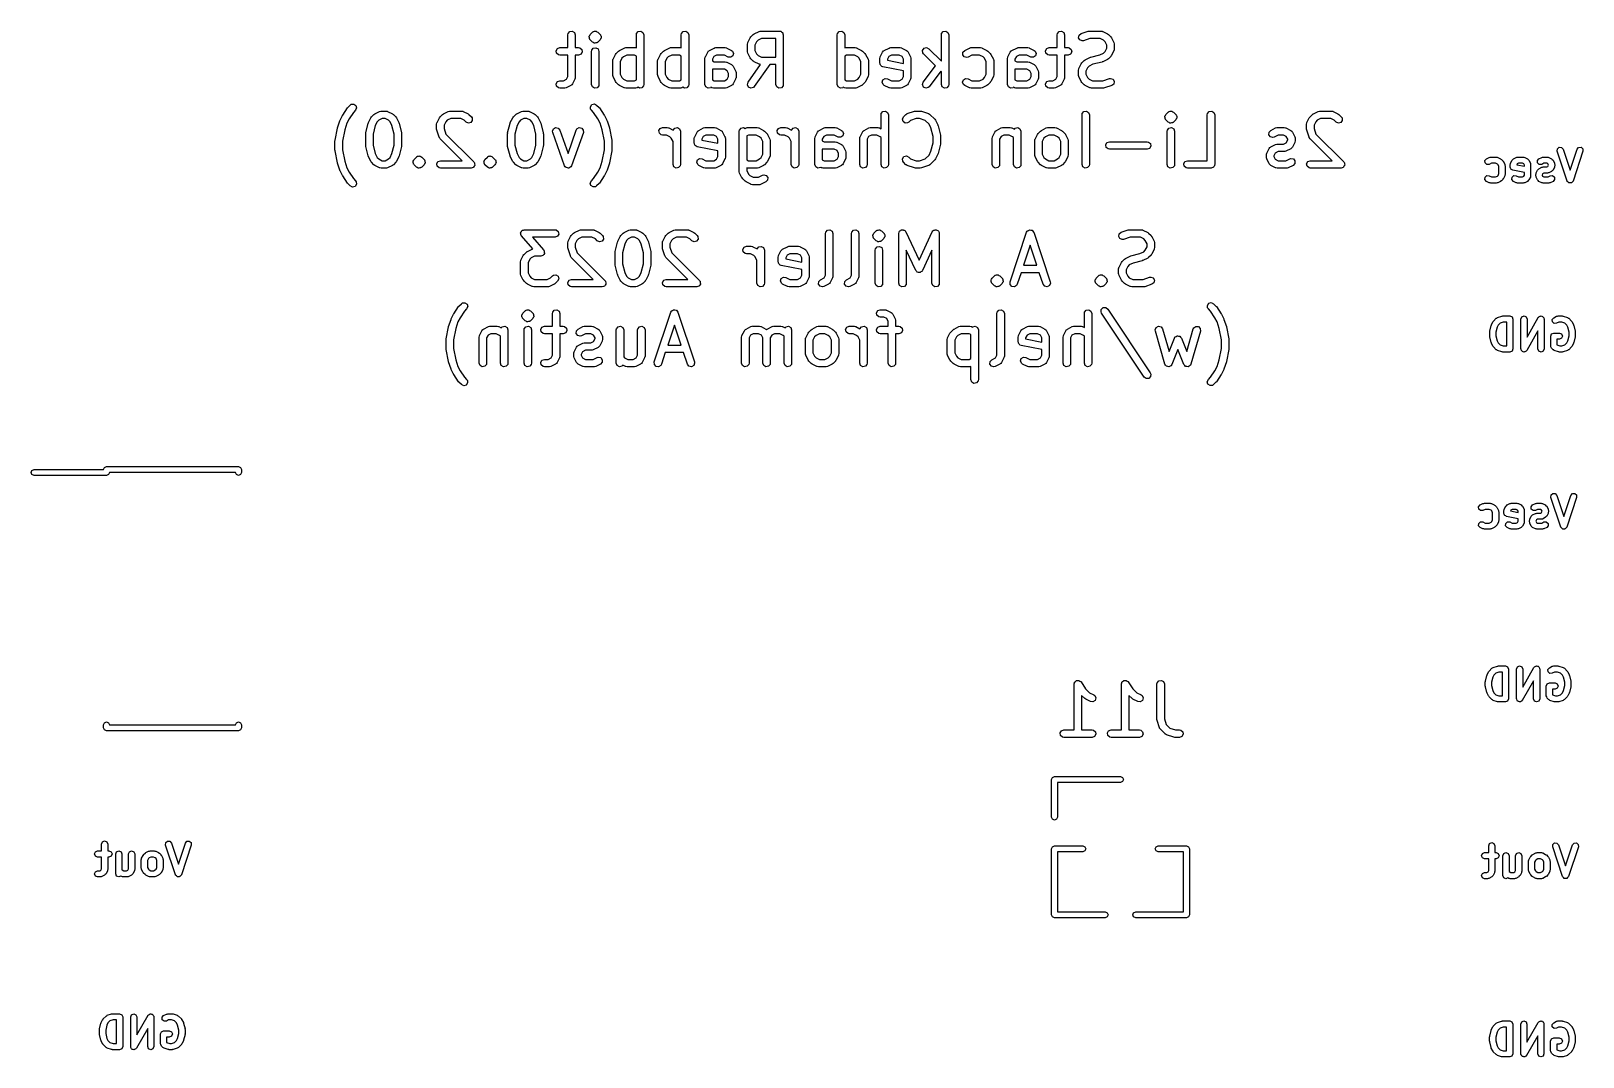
# Model space of a CAD drawing. Extents: x 83.8 to 115, y -109.2 to -88.6.
import ezdxf

# ---------------------------------------------------------------- set-up
doc = ezdxf.new("R2010")
doc.units = 0
doc.layers.add('BLACK', color=7, linetype='CONTINUOUS')

msp = doc.modelspace()

# ---------------------------------------------------------------- linework, layer by layer
at = {"layer": 'BLACK', "linetype": 'CONTINUOUS'}
for p, q in [((94.5679, -88.6474), (94.5724, -88.6217)), ((94.5679, -88.9057), (94.5679, -88.6474)), ((94.5724, -88.6217), (94.6054, -88.5824)), ((94.6054, -88.5824), (94.6559, -88.5735)), ((94.6559, -88.5735), (94.7003, -88.5992)), ((94.7003, -88.5992), (94.7179, -88.6474)), ((94.7179, -88.6474), (94.7179, -88.9057)), ((94.9967, -88.6885), (94.9996, -88.6823)), ((95.0018, -88.7073), (94.9967, -88.6885)), ((94.999, -88.6756), (95.0102, -88.6596)), ((94.9996, -88.6823), (94.999, -88.6756)), ((95.0035, -88.7267), (95.0018, -88.7073)), ((95.0091, -88.7348), (95.0035, -88.7267)), ((95.01, -88.738), (95.0091, -88.7348)), ((95.0127, -88.7399), (95.01, -88.738)), ((95.0102, -88.6596), (95.0184, -88.642)), ((95.0184, -88.748), (95.0127, -88.7399)), ((95.0184, -88.642), (95.066, -88.5943)), ((95.066, -88.7957), (95.0184, -88.748)), ((95.066, -88.5943), (95.0741, -88.5887)), ((95.0741, -88.5887), (95.076, -88.5859)), ((95.076, -88.5859), (95.0792, -88.5851)), ((95.0792, -88.5851), (95.0794, -88.585)), ((95.0794, -88.585), (95.0815, -88.5824)), ((95.0815, -88.5824), (95.0835, -88.5821)), ((95.0835, -88.5821), (95.0874, -88.5794)), ((95.0874, -88.5794), (95.1068, -88.5777)), ((95.1068, -88.5777), (95.1256, -88.5727)), ((95.1256, -88.5727), (95.1287, -88.5741)), ((95.1287, -88.5741), (95.1321, -88.5735)), ((95.1321, -88.5735), (95.135, -88.5752)), ((95.135, -88.5752), (95.1385, -88.5749)), ((95.1385, -88.5749), (95.1544, -88.5861)), ((95.1544, -88.5861), (95.1721, -88.5943)), ((95.1721, -88.5943), (95.2197, -88.642)), ((95.2197, -88.748), (95.1721, -88.7957)), ((95.2197, -88.642), (95.2254, -88.6501)), ((95.2279, -88.7304), (95.2197, -88.748)), ((95.2254, -88.6501), (95.2281, -88.652)), ((95.2391, -88.7144), (95.2279, -88.7304)), ((95.2281, -88.652), (95.229, -88.6552)), ((95.229, -88.6552), (95.2346, -88.6633)), ((95.2346, -88.6633), (95.2363, -88.6827)), ((95.2363, -88.6827), (95.2414, -88.7015)), ((95.2414, -88.7015), (95.2385, -88.7077)), ((95.2385, -88.7077), (95.2391, -88.7144)), ((95.9488, -88.6474), (95.9533, -88.6217)), ((95.9488, -88.9093), (95.9488, -88.6474)), ((95.9533, -88.6217), (95.9863, -88.5824)), ((95.9863, -88.5824), (96.0368, -88.5735)), ((96.0368, -88.5735), (96.0813, -88.5992)), ((96.0813, -88.5992), (96.0988, -88.6474)), ((96.0988, -88.6474), (96.0988, -89.6474)), ((96.8536, -88.6474), (96.8581, -88.6217)), ((96.8536, -88.9093), (96.8536, -88.6474)), ((96.8581, -88.6217), (96.8911, -88.5824)), ((96.8911, -88.5824), (96.9416, -88.5735)), ((96.9416, -88.5735), (96.986, -88.5992)), ((96.986, -88.5992), (97.0036, -88.6474)), ((97.0036, -88.6474), (97.0036, -89.6474)), ((98.1948, -88.8043), (98.2424, -88.7091)), ((98.2424, -88.7091), (98.2558, -88.6911)), ((98.2558, -88.6911), (98.2565, -88.6896)), ((98.2565, -88.6896), (98.3041, -88.642)), ((98.3041, -88.642), (98.3225, -88.6291)), ((98.3225, -88.6291), (98.3236, -88.6279)), ((98.3236, -88.6279), (98.4188, -88.5803)), ((98.4016, -88.7566), (98.3712, -88.787)), ((98.4701, -88.7224), (98.4016, -88.7566)), ((98.4188, -88.5803), (98.4438, -88.5729)), ((98.4438, -88.5729), (98.4482, -88.5739)), ((98.4482, -88.5739), (98.4524, -88.5724)), ((98.4524, -88.5724), (98.8333, -88.5724)), ((98.7583, -88.7224), (98.4701, -88.7224)), ((98.7583, -89.0962), (98.7583, -88.7224)), ((98.8333, -88.5724), (98.8431, -88.5741)), ((98.8431, -88.5741), (98.8464, -88.5735)), ((98.8464, -88.5735), (98.8492, -88.5752)), ((98.8492, -88.5752), (98.859, -88.5769)), ((98.859, -88.5769), (98.8739, -88.5894)), ((98.8739, -88.5894), (98.8908, -88.5992)), ((98.8908, -88.5992), (98.8931, -88.6055)), ((98.8931, -88.6055), (98.8983, -88.6099)), ((98.8983, -88.6099), (98.9017, -88.6291)), ((98.9017, -88.6291), (98.9083, -88.6474)), ((98.9083, -88.6474), (98.9083, -89.6474)), ((99.9964, -88.6474), (100.001, -88.6217)), ((99.9964, -89.6474), (99.9964, -88.6474)), ((100.001, -88.6217), (100.034, -88.5824)), ((100.034, -88.5824), (100.084, -88.5735)), ((100.084, -88.5735), (100.129, -88.5992)), ((100.129, -88.5992), (100.146, -88.6474)), ((100.146, -88.6474), (100.146, -88.9097)), ((102.092, -88.6474), (102.096, -88.6217)), ((102.092, -89.1806), (102.092, -88.6474)), ((102.096, -88.6217), (102.129, -88.5824)), ((102.129, -88.5824), (102.18, -88.5735)), ((102.18, -88.5735), (102.224, -88.5992)), ((102.224, -88.5992), (102.242, -88.6474)), ((102.242, -88.6474), (102.242, -89.6474)), ((104.425, -88.6474), (104.43, -88.6217)), ((104.425, -88.9057), (104.425, -88.6474)), ((104.43, -88.6217), (104.462, -88.5824)), ((104.462, -88.5824), (104.513, -88.5735)), ((104.513, -88.5735), (104.557, -88.5992)), ((104.557, -88.5992), (104.575, -88.6474)), ((104.575, -88.6474), (104.575, -88.9057)), ((104.854, -88.706), (104.865, -88.6557)), ((104.879, -88.7511), (104.854, -88.706)), ((104.865, -88.6557), (104.905, -88.6238)), ((104.927, -88.77), (104.879, -88.7511)), ((104.905, -88.6238), (105.048, -88.5762)), ((104.952, -88.7662), (104.927, -88.77)), ((105.084, -88.7224), (104.952, -88.7662)), ((105.048, -88.5762), (105.07, -88.5729)), ((105.07, -88.5729), (105.071, -88.5724)), ((105.071, -88.5724), (105.31, -88.5724)), ((105.292, -88.7224), (105.084, -88.7224)), ((105.36, -88.7566), (105.292, -88.7224)), ((105.31, -88.5724), (105.335, -88.5769)), ((105.335, -88.5769), (105.339, -88.5798)), ((105.339, -88.5798), (105.343, -88.5803)), ((105.343, -88.5803), (105.438, -88.6279)), ((105.391, -88.787), (105.36, -88.7566)), ((105.438, -88.6279), (105.456, -88.6413)), ((105.456, -88.6413), (105.458, -88.642)), ((105.458, -88.642), (105.505, -88.6896)), ((105.505, -88.6896), (105.518, -88.7079)), ((105.518, -88.7079), (105.519, -88.7091)), ((105.519, -88.7091), (105.567, -88.8043)), ((94.3309, -88.9677), (94.3566, -88.9233)), ((94.3398, -89.0182), (94.3309, -88.9677)), ((94.3791, -89.0512), (94.3398, -89.0182)), ((94.3566, -88.9233), (94.4048, -88.9057)), ((94.4048, -89.0557), (94.3791, -89.0512)), ((94.4048, -88.9057), (94.5679, -88.9057)), ((94.5679, -89.0557), (94.4048, -89.0557)), ((94.5679, -89.4868), (94.5679, -89.0557)), ((94.7179, -88.9057), (94.7857, -88.9057)), ((94.7857, -89.0557), (94.7179, -89.0557)), ((94.7179, -89.0557), (94.7179, -89.5045)), ((94.7857, -88.9057), (94.8114, -88.9102)), ((94.8339, -89.0382), (94.7857, -89.0557)), ((94.8114, -88.9102), (94.8507, -88.9432)), ((94.8596, -88.9937), (94.8339, -89.0382)), ((94.8507, -88.9432), (94.8596, -88.9937)), ((95.044, -88.9807), (95.0486, -88.9551)), ((95.044, -89.6474), (95.044, -88.9807)), ((95.0486, -88.9551), (95.0815, -88.9158)), ((95.0837, -88.8039), (95.066, -88.7957)), ((95.0815, -88.9158), (95.1321, -88.9069)), ((95.0996, -88.8151), (95.0837, -88.8039)), ((95.1031, -88.8148), (95.0996, -88.8151)), ((95.106, -88.8165), (95.1031, -88.8148)), ((95.1094, -88.8159), (95.106, -88.8165)), ((95.1125, -88.8173), (95.1094, -88.8159)), ((95.1313, -88.8123), (95.1125, -88.8173)), ((95.1507, -88.8106), (95.1313, -88.8123)), ((95.1321, -88.9069), (95.1765, -88.9325)), ((95.1546, -88.8079), (95.1507, -88.8106)), ((95.1565, -88.8076), (95.1546, -88.8079)), ((95.1587, -88.805), (95.1565, -88.8076)), ((95.1588, -88.8049), (95.1587, -88.805)), ((95.1621, -88.8041), (95.1588, -88.8049)), ((95.164, -88.8013), (95.1621, -88.8041)), ((95.1721, -88.7957), (95.164, -88.8013)), ((95.1765, -88.9325), (95.194, -88.9807)), ((95.194, -88.9807), (95.194, -89.6474)), ((95.4805, -89.1376), (95.5282, -89.0424)), ((95.5282, -89.0424), (95.5415, -89.0244)), ((95.5415, -89.0244), (95.5422, -89.0229)), ((95.5422, -89.0229), (95.5898, -88.9753)), ((95.5898, -88.9753), (95.6082, -88.9624)), ((95.6082, -88.9624), (95.6093, -88.9613)), ((95.6093, -88.9613), (95.7046, -88.9136)), ((95.6873, -89.09), (95.6569, -89.1204)), ((95.7558, -89.0557), (95.6873, -89.09)), ((95.7046, -88.9136), (95.7295, -88.9062)), ((95.7295, -88.9062), (95.7339, -88.9072)), ((95.7339, -88.9072), (95.7381, -88.9057)), ((95.7381, -88.9057), (95.9286, -88.9057)), ((95.9109, -89.0557), (95.7558, -89.0557)), ((95.9488, -89.0747), (95.9109, -89.0557)), ((95.9286, -88.9057), (95.9488, -88.9093)), ((95.9488, -89.5534), (95.9488, -89.0747)), ((96.3853, -89.1376), (96.4329, -89.0424)), ((96.4329, -89.0424), (96.4463, -89.0244)), ((96.4463, -89.0244), (96.447, -89.0229)), ((96.447, -89.0229), (96.4946, -88.9753)), ((96.4946, -88.9753), (96.513, -88.9624)), ((96.513, -88.9624), (96.5141, -88.9613)), ((96.5141, -88.9613), (96.6093, -88.9136)), ((96.592, -89.09), (96.5616, -89.1204)), ((96.6606, -89.0557), (96.592, -89.09)), ((96.6093, -88.9136), (96.6343, -88.9062)), ((96.6343, -88.9062), (96.6386, -88.9072)), ((96.6386, -88.9072), (96.6429, -88.9057)), ((96.6429, -88.9057), (96.8333, -88.9057)), ((96.8156, -89.0557), (96.6606, -89.0557)), ((96.8536, -89.0747), (96.8156, -89.0557)), ((96.8333, -88.9057), (96.8536, -88.9093)), ((96.8536, -89.5534), (96.8536, -89.0747)), ((97.3372, -89.0945), (97.3377, -89.09)), ((97.3377, -89.09), (97.3853, -88.9948)), ((97.3853, -88.9948), (97.4008, -88.9739)), ((97.4008, -88.9739), (97.4111, -88.9694)), ((97.4111, -88.9694), (97.4188, -88.9613)), ((97.4188, -88.9613), (97.5141, -88.9136)), ((97.5083, -89.0842), (97.4798, -89.1413)), ((97.5653, -89.0557), (97.5083, -89.0842)), ((97.5141, -88.9136), (97.539, -88.9062)), ((97.539, -88.9062), (97.5434, -88.9072)), ((97.5434, -88.9072), (97.5476, -88.9057)), ((97.5476, -88.9057), (97.7381, -88.9057)), ((97.7204, -89.0557), (97.5653, -89.0557)), ((97.7998, -89.0954), (97.7204, -89.0557)), ((97.7381, -88.9057), (97.7637, -88.9102)), ((97.7637, -88.9102), (97.7672, -88.9131)), ((97.7672, -88.9131), (97.7716, -88.9136)), ((97.7716, -88.9136), (97.8669, -88.9613)), ((97.8936, -89.073), (97.8508, -89.1013)), ((97.8669, -88.9613), (97.8878, -88.9768)), ((97.8878, -88.9768), (97.9082, -89.0238)), ((97.9082, -89.0238), (97.8936, -89.073)), ((98.1869, -88.8379), (98.1914, -88.8122)), ((98.1869, -88.9807), (98.1869, -88.8379)), ((98.1884, -88.9849), (98.1869, -88.9807)), ((98.1874, -88.9893), (98.1884, -88.9849)), ((98.1948, -89.0143), (98.1874, -88.9893)), ((98.1914, -88.8122), (98.1943, -88.8088)), ((98.1943, -88.8088), (98.1948, -88.8043)), ((98.2424, -89.1095), (98.1948, -89.0143)), ((98.3712, -88.787), (98.3369, -88.8556)), ((98.3369, -88.8556), (98.3369, -88.963)), ((98.3369, -88.963), (98.3712, -89.0315)), ((98.3712, -89.0315), (98.4016, -89.0619)), ((98.4016, -89.0619), (98.4701, -89.0962)), ((100.146, -88.9097), (100.158, -88.9062)), ((100.184, -89.0557), (100.146, -89.0747)), ((100.146, -89.0747), (100.146, -89.5534)), ((100.158, -88.9062), (100.162, -88.9072)), ((100.162, -88.9072), (100.167, -88.9057)), ((100.167, -88.9057), (100.357, -88.9057)), ((100.339, -89.0557), (100.184, -89.0557)), ((100.408, -89.09), (100.339, -89.0557)), ((100.357, -88.9057), (100.383, -88.9102)), ((100.383, -88.9102), (100.386, -88.9131)), ((100.386, -88.9131), (100.391, -88.9136)), ((100.391, -88.9136), (100.486, -88.9613)), ((100.438, -89.1204), (100.408, -89.09)), ((100.486, -88.9613), (100.504, -88.9746)), ((100.504, -88.9746), (100.505, -88.9753)), ((100.505, -88.9753), (100.553, -89.0229)), ((100.553, -89.0229), (100.566, -89.0413)), ((100.566, -89.0413), (100.567, -89.0424)), ((100.567, -89.0424), (100.615, -89.1376)), ((100.861, -89.09), (100.909, -88.9948)), ((100.861, -89.0945), (100.861, -89.09)), ((100.909, -88.9948), (100.925, -88.9739)), ((100.925, -88.9739), (100.935, -88.9694)), ((100.935, -88.9694), (100.943, -88.9613)), ((100.943, -88.9613), (101.038, -88.9136)), ((101.032, -89.0842), (101.004, -89.1413)), ((101.089, -89.0557), (101.032, -89.0842)), ((101.038, -88.9136), (101.063, -88.9062)), ((101.063, -88.9062), (101.067, -88.9072)), ((101.067, -88.9072), (101.071, -88.9057)), ((101.071, -88.9057), (101.262, -88.9057)), ((101.244, -89.0557), (101.089, -89.0557)), ((101.301, -89.0842), (101.244, -89.0557)), ((101.262, -88.9057), (101.288, -88.9102)), ((101.288, -88.9102), (101.291, -88.9131)), ((101.291, -88.9131), (101.295, -88.9136)), ((101.295, -88.9136), (101.391, -88.9613)), ((101.33, -89.1413), (101.301, -89.0842)), ((101.391, -88.9613), (101.412, -88.9768)), ((101.412, -88.9768), (101.416, -88.9871)), ((101.416, -88.9871), (101.424, -88.9948)), ((101.424, -88.9948), (101.472, -89.09)), ((101.472, -89.09), (101.479, -89.115)), ((101.713, -88.9613), (101.743, -88.9193)), ((101.718, -89.0124), (101.713, -88.9613)), ((101.733, -89.0337), (101.718, -89.0124)), ((101.972, -89.2735), (101.733, -89.0337)), ((101.743, -88.9193), (101.792, -88.906)), ((101.792, -88.906), (101.839, -88.9277)), ((101.839, -88.9277), (102.092, -89.1806)), ((102.523, -89.0497), (102.526, -88.9985)), ((102.554, -89.0909), (102.523, -89.0497)), ((102.526, -88.9985), (102.562, -88.9613)), ((102.604, -89.1028), (102.554, -89.0909)), ((102.562, -88.9613), (102.657, -88.9136)), ((102.708, -89.0557), (102.629, -89.0954)), ((102.657, -88.9136), (102.682, -88.9062)), ((102.682, -88.9062), (102.686, -88.9072)), ((102.686, -88.9072), (102.69, -88.9057)), ((102.69, -88.9057), (102.881, -88.9057)), ((102.863, -89.0557), (102.708, -89.0557)), ((102.932, -89.09), (102.863, -89.0557)), ((102.881, -88.9057), (102.907, -88.9102)), ((102.907, -88.9102), (102.91, -88.9131)), ((102.91, -88.9131), (102.914, -88.9136)), ((102.914, -88.9136), (103.01, -88.9613)), ((102.962, -89.1204), (102.932, -89.09)), ((103.01, -88.9613), (103.028, -88.9746)), ((103.028, -88.9746), (103.029, -88.9753)), ((103.029, -88.9753), (103.077, -89.0229)), ((103.077, -89.0229), (103.09, -89.0413)), ((103.09, -89.0413), (103.091, -89.0424)), ((103.091, -89.0424), (103.139, -89.1376)), ((103.432, -89.0945), (103.433, -89.09)), ((103.433, -89.09), (103.481, -88.9948)), ((103.481, -88.9948), (103.496, -88.9739)), ((103.496, -88.9739), (103.506, -88.9694)), ((103.506, -88.9694), (103.514, -88.9613)), ((103.514, -88.9613), (103.609, -88.9136)), ((103.604, -89.0842), (103.575, -89.1413)), ((103.661, -89.0557), (103.604, -89.0842)), ((103.609, -88.9136), (103.634, -88.9062)), ((103.634, -88.9062), (103.639, -88.9072)), ((103.639, -88.9072), (103.643, -88.9057)), ((103.643, -88.9057), (103.833, -88.9057)), ((103.816, -89.0557), (103.661, -89.0557)), ((103.895, -89.0954), (103.816, -89.0557)), ((103.833, -88.9057), (103.859, -88.9102)), ((103.859, -88.9102), (103.862, -88.9131)), ((103.862, -88.9131), (103.867, -88.9136)), ((103.867, -88.9136), (103.962, -88.9613)), ((103.989, -89.073), (103.946, -89.1013)), ((103.962, -88.9613), (103.983, -88.9768)), ((103.983, -88.9768), (104.003, -89.0238)), ((104.003, -89.0238), (103.989, -89.073)), ((104.188, -88.9677), (104.214, -88.9233)), ((104.197, -89.0182), (104.188, -88.9677)), ((104.236, -89.0512), (104.197, -89.0182)), ((104.214, -88.9233), (104.262, -88.9057)), ((104.262, -89.0557), (104.236, -89.0512)), ((104.262, -88.9057), (104.425, -88.9057)), ((104.425, -89.0557), (104.262, -89.0557)), ((104.425, -89.4868), (104.425, -89.0557)), ((104.575, -88.9057), (104.643, -88.9057)), ((104.643, -89.0557), (104.575, -89.0557)), ((104.575, -89.0557), (104.575, -89.5045)), ((104.643, -88.9057), (104.669, -88.9102)), ((104.691, -89.0382), (104.643, -89.0557)), ((104.669, -88.9102), (104.708, -88.9432)), ((104.717, -88.9937), (104.691, -89.0382)), ((104.708, -88.9432), (104.717, -88.9937)), ((105.101, -89.0984), (105.283, -89.0528)), ((105.283, -89.0528), (105.36, -89.0143)), ((105.36, -89.0143), (105.391, -88.9839)), ((105.425, -88.8556), (105.391, -88.787)), ((105.391, -88.9839), (105.425, -88.9154)), ((105.425, -88.9154), (105.425, -88.8556)), ((105.505, -89.0814), (105.458, -89.129)), ((105.506, -89.0799), (105.505, -89.0814)), ((105.519, -89.0619), (105.506, -89.0799)), ((105.567, -88.9666), (105.519, -89.0619)), ((105.567, -88.8043), (105.575, -88.8293)), ((105.568, -88.9622), (105.567, -88.9666)), ((105.57, -88.9587), (105.568, -88.9622)), ((105.575, -88.9331), (105.57, -88.9587)), ((105.575, -88.8293), (105.573, -88.8336)), ((105.573, -88.8336), (105.575, -88.8379)), ((105.575, -88.8379), (105.575, -88.9331)), ((95.4726, -89.1712), (95.4771, -89.1455)), ((95.4726, -89.4569), (95.4726, -89.1712)), ((95.4771, -89.1455), (95.48, -89.1421)), ((95.48, -89.1421), (95.4805, -89.1376)), ((95.6569, -89.1204), (95.6226, -89.1889)), ((95.6226, -89.1889), (95.6226, -89.4392)), ((96.3774, -89.1712), (96.3819, -89.1455)), ((96.3774, -89.4569), (96.3774, -89.1712)), ((96.3819, -89.1455), (96.3848, -89.1421)), ((96.3848, -89.1421), (96.3853, -89.1376)), ((96.5616, -89.1204), (96.5274, -89.1889)), ((96.5274, -89.1889), (96.5274, -89.4392)), ((97.3298, -89.1236), (97.3343, -89.0979)), ((97.3298, -89.6474), (97.3298, -89.1236)), ((97.3343, -89.0979), (97.3372, -89.0945)), ((97.4798, -89.1413), (97.4798, -89.1725)), ((97.4798, -89.1725), (97.5177, -89.1914)), ((97.5, -89.3414), (97.4798, -89.3379)), ((97.4798, -89.3379), (97.4798, -89.5534)), ((97.7204, -89.3414), (97.5, -89.3414)), ((97.5177, -89.1914), (97.7381, -89.1914)), ((97.7774, -89.3699), (97.7204, -89.3414)), ((97.7381, -89.1914), (97.7637, -89.196)), ((97.7637, -89.196), (97.7672, -89.1988)), ((97.7672, -89.1988), (97.7716, -89.1993)), ((97.7716, -89.1993), (97.8669, -89.247)), ((97.806, -89.427), (97.7774, -89.3699)), ((97.8508, -89.1013), (97.7998, -89.0954)), ((97.8669, -89.247), (97.8878, -89.2625)), ((97.8878, -89.2625), (97.8923, -89.2728)), ((97.8923, -89.2728), (97.9004, -89.2805)), ((97.9004, -89.2805), (97.948, -89.3757)), ((97.948, -89.3757), (97.9555, -89.4007)), ((97.9555, -89.4007), (97.9544, -89.4051)), ((97.9544, -89.4051), (97.956, -89.4093)), ((98.2005, -89.6044), (98.4513, -89.246)), ((98.2436, -89.1106), (98.2424, -89.1095)), ((98.2565, -89.129), (98.2436, -89.1106)), ((98.3041, -89.1766), (98.2565, -89.129)), ((98.3056, -89.1773), (98.3041, -89.1766)), ((98.3236, -89.1907), (98.3056, -89.1773)), ((98.6343, -89.2462), (98.3233, -89.6904)), ((98.4188, -89.2383), (98.3236, -89.1907)), ((98.4233, -89.2388), (98.4188, -89.2383)), ((98.4267, -89.2417), (98.4233, -89.2388)), ((98.4513, -89.246), (98.4267, -89.2417)), ((98.4701, -89.0962), (98.7583, -89.0962)), ((98.7583, -89.2462), (98.6343, -89.2462)), ((98.7583, -89.6474), (98.7583, -89.2462)), ((100.473, -89.1889), (100.438, -89.1204)), ((100.473, -89.4392), (100.473, -89.1889)), ((100.615, -89.1376), (100.622, -89.1626)), ((100.622, -89.1626), (100.621, -89.167)), ((100.621, -89.167), (100.623, -89.1712)), ((100.623, -89.1712), (100.623, -89.4569)), ((100.854, -89.1236), (100.858, -89.0979)), ((100.854, -89.2188), (100.854, -89.1236)), ((100.858, -89.2305), (100.854, -89.2188)), ((100.858, -89.0979), (100.861, -89.0945)), ((100.858, -89.2428), (100.858, -89.2305)), ((100.866, -89.2538), (100.858, -89.2428)), ((100.871, -89.267), (100.866, -89.2538)), ((100.882, -89.2732), (100.871, -89.267)), ((100.89, -89.2829), (100.882, -89.2732)), ((100.914, -89.2924), (100.89, -89.2829)), ((101.33, -89.3755), (100.914, -89.2924)), ((101.004, -89.1413), (101.004, -89.1573)), ((101.004, -89.1573), (101.33, -89.2226)), ((101.33, -89.2226), (101.33, -89.1413)), ((101.33, -89.4868), (101.33, -89.3755)), ((101.479, -89.115), (101.478, -89.1194)), ((101.478, -89.1194), (101.48, -89.1236)), ((101.48, -89.1236), (101.48, -89.5045)), ((101.726, -89.6024), (101.972, -89.2735)), ((102.08, -89.3806), (101.846, -89.6924)), ((102.092, -89.3927), (102.08, -89.3806)), ((102.092, -89.6474), (102.092, -89.3927)), ((102.629, -89.0954), (102.604, -89.1028)), ((102.996, -89.1889), (102.962, -89.1204)), ((102.996, -89.4392), (102.996, -89.1889)), ((103.139, -89.1376), (103.146, -89.1626)), ((103.146, -89.1626), (103.145, -89.167)), ((103.145, -89.167), (103.146, -89.1712)), ((103.146, -89.1712), (103.146, -89.4569)), ((103.425, -89.1236), (103.43, -89.0979)), ((103.425, -89.6474), (103.425, -89.1236)), ((103.43, -89.0979), (103.432, -89.0945)), ((103.575, -89.1413), (103.575, -89.1725)), ((103.575, -89.1725), (103.613, -89.1914)), ((103.595, -89.3414), (103.575, -89.3379)), ((103.575, -89.3379), (103.575, -89.5534)), ((103.816, -89.3414), (103.595, -89.3414)), ((103.613, -89.1914), (103.833, -89.1914)), ((103.873, -89.3699), (103.816, -89.3414)), ((103.833, -89.1914), (103.859, -89.196)), ((103.859, -89.196), (103.862, -89.1988)), ((103.862, -89.1988), (103.867, -89.1993)), ((103.867, -89.1993), (103.962, -89.247)), ((103.901, -89.427), (103.873, -89.3699)), ((103.946, -89.1013), (103.895, -89.0954)), ((103.962, -89.247), (103.983, -89.2625)), ((103.983, -89.2625), (103.987, -89.2728)), ((103.987, -89.2728), (103.996, -89.2805)), ((103.996, -89.2805), (104.043, -89.3757)), ((104.043, -89.3757), (104.051, -89.4007)), ((104.051, -89.4007), (104.05, -89.4051)), ((104.05, -89.4051), (104.051, -89.4093)), ((104.854, -89.3617), (104.858, -89.336)), ((104.854, -89.4569), (104.854, -89.3617)), ((104.858, -89.336), (104.861, -89.3326)), ((104.861, -89.3281), (104.909, -89.2329)), ((104.861, -89.3326), (104.861, -89.3281)), ((104.909, -89.2329), (104.922, -89.2149)), ((104.922, -89.2149), (104.923, -89.2134)), ((104.923, -89.2134), (104.971, -89.1658)), ((104.971, -89.1658), (104.989, -89.1529)), ((104.989, -89.1529), (104.99, -89.1517)), ((104.99, -89.1517), (105.086, -89.1041)), ((105.038, -89.3109), (105.004, -89.3794)), ((105.004, -89.3794), (105.004, -89.4392)), ((105.068, -89.2804), (105.038, -89.3109)), ((105.145, -89.242), (105.068, -89.2804)), ((105.086, -89.1041), (105.098, -89.1004)), ((105.098, -89.1004), (105.101, -89.0984)), ((105.328, -89.1963), (105.145, -89.242)), ((105.331, -89.1943), (105.328, -89.1963)), ((105.343, -89.1907), (105.331, -89.1943)), ((105.438, -89.143), (105.343, -89.1907)), ((105.439, -89.1418), (105.438, -89.143)), ((105.458, -89.129), (105.439, -89.1418)), ((94.3309, -89.6344), (94.3566, -89.5899)), ((94.3398, -89.6849), (94.3309, -89.6344)), ((94.3791, -89.7179), (94.3398, -89.6849)), ((94.3566, -89.5899), (94.4048, -89.5724)), ((94.4048, -89.7224), (94.3791, -89.7179)), ((94.4048, -89.5724), (94.4823, -89.5724)), ((94.4823, -89.5724), (94.5393, -89.5439)), ((94.5335, -89.7145), (94.5086, -89.7219)), ((94.6288, -89.6668), (94.5335, -89.7145)), ((94.5393, -89.5439), (94.5679, -89.4868)), ((94.6365, -89.6587), (94.6288, -89.6668)), ((94.6468, -89.6542), (94.6365, -89.6587)), ((94.6623, -89.6333), (94.6468, -89.6542)), ((94.7099, -89.5381), (94.6623, -89.6333)), ((94.7105, -89.5336), (94.7099, -89.5381)), ((94.7133, -89.5302), (94.7105, -89.5336)), ((94.7179, -89.5045), (94.7133, -89.5302)), ((95.0616, -89.6956), (95.044, -89.6474)), ((95.106, -89.7212), (95.0616, -89.6956)), ((95.1565, -89.7123), (95.106, -89.7212)), ((95.1895, -89.673), (95.1565, -89.7123)), ((95.194, -89.6474), (95.1895, -89.673)), ((95.4742, -89.4611), (95.4726, -89.4569)), ((95.4731, -89.4655), (95.4742, -89.4611)), ((95.4805, -89.4904), (95.4731, -89.4655)), ((95.5282, -89.5857), (95.4805, -89.4904)), ((95.5293, -89.5868), (95.5282, -89.5857)), ((95.5422, -89.6052), (95.5293, -89.5868)), ((95.5898, -89.6528), (95.5422, -89.6052)), ((95.5913, -89.6535), (95.5898, -89.6528)), ((95.6093, -89.6668), (95.5913, -89.6535)), ((95.7046, -89.7145), (95.6093, -89.6668)), ((95.6226, -89.4392), (95.6569, -89.5077)), ((95.6569, -89.5077), (95.6873, -89.5381)), ((95.6873, -89.5381), (95.7558, -89.5724)), ((95.709, -89.715), (95.7046, -89.7145)), ((95.7124, -89.7179), (95.709, -89.715)), ((95.7381, -89.7224), (95.7124, -89.7179)), ((95.7558, -89.5724), (95.9109, -89.5724)), ((95.9109, -89.5724), (95.9488, -89.5534)), ((95.9621, -89.7145), (95.9371, -89.7219)), ((95.9819, -89.7046), (95.9621, -89.7145)), ((96.0108, -89.7212), (95.9819, -89.7046)), ((96.0613, -89.7123), (96.0108, -89.7212)), ((96.0943, -89.673), (96.0613, -89.7123)), ((96.0988, -89.6474), (96.0943, -89.673)), ((96.3789, -89.4611), (96.3774, -89.4569)), ((96.3779, -89.4655), (96.3789, -89.4611)), ((96.3853, -89.4904), (96.3779, -89.4655)), ((96.4329, -89.5857), (96.3853, -89.4904)), ((96.4341, -89.5868), (96.4329, -89.5857)), ((96.447, -89.6052), (96.4341, -89.5868)), ((96.4946, -89.6528), (96.447, -89.6052)), ((96.4961, -89.6535), (96.4946, -89.6528)), ((96.5141, -89.6668), (96.4961, -89.6535)), ((96.6093, -89.7145), (96.5141, -89.6668)), ((96.5274, -89.4392), (96.5616, -89.5077)), ((96.5616, -89.5077), (96.592, -89.5381)), ((96.592, -89.5381), (96.6606, -89.5724)), ((96.6138, -89.715), (96.6093, -89.7145)), ((96.6172, -89.7179), (96.6138, -89.715)), ((96.6429, -89.7224), (96.6172, -89.7179)), ((96.6606, -89.5724), (96.8156, -89.5724)), ((96.8156, -89.5724), (96.8536, -89.5534)), ((96.8669, -89.7145), (96.8419, -89.7219)), ((96.8867, -89.7046), (96.8669, -89.7145)), ((96.9155, -89.7212), (96.8867, -89.7046)), ((96.9661, -89.7123), (96.9155, -89.7212)), ((96.999, -89.673), (96.9661, -89.7123)), ((97.0036, -89.6474), (96.999, -89.673)), ((97.3473, -89.6956), (97.3298, -89.6474)), ((97.3917, -89.7212), (97.3473, -89.6956)), ((97.4423, -89.7123), (97.3917, -89.7212)), ((97.4482, -89.7053), (97.4423, -89.7123)), ((97.4665, -89.7145), (97.4482, -89.7053)), ((97.4709, -89.715), (97.4665, -89.7145)), ((97.4743, -89.7179), (97.4709, -89.715)), ((97.5, -89.7224), (97.4743, -89.7179)), ((97.4798, -89.5534), (97.5177, -89.5724)), ((97.5177, -89.5724), (97.7204, -89.5724)), ((97.7204, -89.5724), (97.7774, -89.5439)), ((97.7716, -89.7145), (97.7467, -89.7219)), ((97.8669, -89.6668), (97.7716, -89.7145)), ((97.7774, -89.5439), (97.806, -89.4868)), ((97.806, -89.4868), (97.806, -89.427)), ((97.8746, -89.6587), (97.8669, -89.6668)), ((97.8849, -89.6542), (97.8746, -89.6587)), ((97.9004, -89.6333), (97.8849, -89.6542)), ((97.948, -89.5381), (97.9004, -89.6333)), ((97.9485, -89.5336), (97.948, -89.5381)), ((97.9514, -89.5302), (97.9485, -89.5336)), ((97.956, -89.5045), (97.9514, -89.5302)), ((97.956, -89.4093), (97.956, -89.5045)), ((98.1872, -89.6539), (98.2005, -89.6044)), ((98.2089, -89.7004), (98.1872, -89.6539)), ((98.2554, -89.7221), (98.2089, -89.7004)), ((98.3049, -89.7088), (98.2554, -89.7221)), ((98.3233, -89.6904), (98.3049, -89.7088)), ((98.7759, -89.6956), (98.7583, -89.6474)), ((98.8203, -89.7212), (98.7759, -89.6956)), ((98.8708, -89.7123), (98.8203, -89.7212)), ((98.9038, -89.673), (98.8708, -89.7123)), ((98.9083, -89.6474), (98.9038, -89.673)), ((100.014, -89.6956), (99.9964, -89.6474)), ((100.058, -89.7212), (100.014, -89.6956)), ((100.109, -89.7123), (100.058, -89.7212)), ((100.115, -89.7053), (100.109, -89.7123)), ((100.133, -89.7145), (100.115, -89.7053)), ((100.138, -89.715), (100.133, -89.7145)), ((100.141, -89.7179), (100.138, -89.715)), ((100.167, -89.7224), (100.141, -89.7179)), ((100.146, -89.5534), (100.184, -89.5724)), ((100.184, -89.5724), (100.339, -89.5724)), ((100.339, -89.5724), (100.408, -89.5381)), ((100.391, -89.7145), (100.366, -89.7219)), ((100.486, -89.6668), (100.391, -89.7145)), ((100.408, -89.5381), (100.438, -89.5077)), ((100.438, -89.5077), (100.473, -89.4392)), ((100.487, -89.6657), (100.486, -89.6668)), ((100.505, -89.6528), (100.487, -89.6657)), ((100.553, -89.6052), (100.505, -89.6528)), ((100.554, -89.6037), (100.553, -89.6052)), ((100.567, -89.5857), (100.554, -89.6037)), ((100.615, -89.4904), (100.567, -89.5857)), ((100.618, -89.4826), (100.615, -89.486)), ((100.615, -89.486), (100.615, -89.4904)), ((100.623, -89.4569), (100.618, -89.4826)), ((100.901, -89.6043), (100.916, -89.5551)), ((100.922, -89.6513), (100.901, -89.6043)), ((100.916, -89.5551), (100.959, -89.5268)), ((100.943, -89.6668), (100.922, -89.6513)), ((101.038, -89.7145), (100.943, -89.6668)), ((100.959, -89.5268), (101.01, -89.5327)), ((101.01, -89.5327), (101.089, -89.5724)), ((101.042, -89.715), (101.038, -89.7145)), ((101.046, -89.7179), (101.042, -89.715)), ((101.071, -89.7224), (101.046, -89.7179)), ((101.089, -89.5724), (101.244, -89.5724)), ((101.244, -89.5724), (101.301, -89.5439)), ((101.295, -89.7145), (101.27, -89.7219)), ((101.391, -89.6668), (101.295, -89.7145)), ((101.301, -89.5439), (101.33, -89.4868)), ((101.398, -89.6587), (101.391, -89.6668)), ((101.409, -89.6542), (101.398, -89.6587)), ((101.424, -89.6333), (101.409, -89.6542)), ((101.472, -89.5381), (101.424, -89.6333)), ((101.475, -89.5302), (101.472, -89.5336)), ((101.472, -89.5336), (101.472, -89.5381)), ((101.48, -89.5045), (101.475, -89.5302)), ((101.711, -89.6515), (101.726, -89.6024)), ((101.731, -89.6987), (101.711, -89.6515)), ((101.777, -89.7218), (101.731, -89.6987)), ((101.827, -89.7102), (101.777, -89.7218)), ((101.846, -89.6924), (101.827, -89.7102)), ((102.109, -89.6956), (102.092, -89.6474)), ((102.154, -89.7212), (102.109, -89.6956)), ((102.204, -89.7123), (102.154, -89.7212)), ((102.237, -89.673), (102.204, -89.7123)), ((102.242, -89.6474), (102.237, -89.673)), ((102.52, -89.6043), (102.535, -89.5551)), ((102.541, -89.6513), (102.52, -89.6043)), ((102.535, -89.5551), (102.578, -89.5268)), ((102.562, -89.6668), (102.541, -89.6513)), ((102.657, -89.7145), (102.562, -89.6668)), ((102.578, -89.5268), (102.629, -89.5327)), ((102.629, -89.5327), (102.708, -89.5724)), ((102.661, -89.715), (102.657, -89.7145)), ((102.665, -89.7179), (102.661, -89.715)), ((102.69, -89.7224), (102.665, -89.7179)), ((102.708, -89.5724), (102.863, -89.5724)), ((102.863, -89.5724), (102.932, -89.5381)), ((102.914, -89.7145), (102.89, -89.7219)), ((103.01, -89.6668), (102.914, -89.7145)), ((102.932, -89.5381), (102.962, -89.5077)), ((102.962, -89.5077), (102.996, -89.4392)), ((103.011, -89.6657), (103.01, -89.6668)), ((103.029, -89.6528), (103.011, -89.6657)), ((103.077, -89.6052), (103.029, -89.6528)), ((103.078, -89.6037), (103.077, -89.6052)), ((103.091, -89.5857), (103.078, -89.6037)), ((103.139, -89.4904), (103.091, -89.5857)), ((103.142, -89.4826), (103.139, -89.486)), ((103.139, -89.486), (103.139, -89.4904)), ((103.146, -89.4569), (103.142, -89.4826)), ((103.443, -89.6956), (103.425, -89.6474)), ((103.487, -89.7212), (103.443, -89.6956)), ((103.537, -89.7123), (103.487, -89.7212)), ((103.543, -89.7053), (103.537, -89.7123)), ((103.562, -89.7145), (103.543, -89.7053)), ((103.566, -89.715), (103.562, -89.7145)), ((103.57, -89.7179), (103.566, -89.715)), ((103.595, -89.7224), (103.57, -89.7179)), ((103.575, -89.5534), (103.613, -89.5724)), ((103.613, -89.5724), (103.816, -89.5724)), ((103.816, -89.5724), (103.873, -89.5439)), ((103.867, -89.7145), (103.842, -89.7219)), ((103.962, -89.6668), (103.867, -89.7145)), ((103.873, -89.5439), (103.901, -89.4868)), ((103.901, -89.4868), (103.901, -89.427)), ((103.97, -89.6587), (103.962, -89.6668)), ((103.98, -89.6542), (103.97, -89.6587)), ((103.996, -89.6333), (103.98, -89.6542)), ((104.043, -89.5381), (103.996, -89.6333)), ((104.044, -89.5336), (104.043, -89.5381)), ((104.047, -89.5302), (104.044, -89.5336)), ((104.051, -89.5045), (104.047, -89.5302)), ((104.051, -89.4093), (104.051, -89.5045)), ((104.188, -89.6344), (104.214, -89.5899)), ((104.197, -89.6849), (104.188, -89.6344)), ((104.236, -89.7179), (104.197, -89.6849)), ((104.214, -89.5899), (104.262, -89.5724)), ((104.262, -89.7224), (104.236, -89.7179)), ((104.262, -89.5724), (104.339, -89.5724)), ((104.339, -89.5724), (104.396, -89.5439)), ((104.391, -89.7145), (104.366, -89.7219)), ((104.486, -89.6668), (104.391, -89.7145)), ((104.396, -89.5439), (104.425, -89.4868)), ((104.494, -89.6587), (104.486, -89.6668)), ((104.504, -89.6542), (104.494, -89.6587)), ((104.519, -89.6333), (104.504, -89.6542)), ((104.567, -89.5381), (104.519, -89.6333)), ((104.568, -89.5336), (104.567, -89.5381)), ((104.57, -89.5302), (104.568, -89.5336)), ((104.575, -89.5045), (104.57, -89.5302)), ((104.855, -89.4611), (104.854, -89.4569)), ((104.854, -89.4655), (104.855, -89.4611)), ((104.861, -89.4904), (104.854, -89.4655)), ((104.909, -89.5857), (104.861, -89.4904)), ((104.91, -89.5868), (104.909, -89.5857)), ((104.923, -89.6052), (104.91, -89.5868)), ((104.971, -89.6528), (104.923, -89.6052)), ((104.972, -89.6535), (104.971, -89.6528)), ((104.99, -89.6668), (104.972, -89.6535)), ((105.086, -89.7145), (104.99, -89.6668)), ((105.004, -89.4392), (105.038, -89.5077)), ((105.038, -89.5077), (105.068, -89.5381)), ((105.068, -89.5381), (105.137, -89.5724)), ((105.09, -89.715), (105.086, -89.7145)), ((105.093, -89.7179), (105.09, -89.715)), ((105.119, -89.7224), (105.093, -89.7179)), ((105.137, -89.5724), (105.345, -89.5724)), ((105.345, -89.5724), (105.476, -89.5286)), ((105.381, -89.7185), (105.359, -89.7218)), ((105.524, -89.6709), (105.381, -89.7185)), ((105.476, -89.5286), (105.502, -89.5248)), ((105.502, -89.5248), (105.55, -89.5436)), ((105.564, -89.639), (105.524, -89.6709)), ((105.55, -89.5436), (105.574, -89.5888)), ((105.574, -89.5888), (105.564, -89.639)), ((94.5, -89.7224), (94.4048, -89.7224)), ((94.5042, -89.7208), (94.5, -89.7224)), ((94.5086, -89.7219), (94.5042, -89.7208)), ((95.9286, -89.7224), (95.7381, -89.7224)), ((95.9328, -89.7208), (95.9286, -89.7224)), ((95.9371, -89.7219), (95.9328, -89.7208)), ((96.8333, -89.7224), (96.6429, -89.7224)), ((96.8375, -89.7208), (96.8333, -89.7224)), ((96.8419, -89.7219), (96.8375, -89.7208)), ((97.7381, -89.7224), (97.5, -89.7224)), ((97.7423, -89.7208), (97.7381, -89.7224)), ((97.7467, -89.7219), (97.7423, -89.7208)), ((100.357, -89.7224), (100.167, -89.7224)), ((100.361, -89.7208), (100.357, -89.7224)), ((100.366, -89.7219), (100.361, -89.7208)), ((101.262, -89.7224), (101.071, -89.7224)), ((101.266, -89.7208), (101.262, -89.7224)), ((101.27, -89.7219), (101.266, -89.7208)), ((102.881, -89.7224), (102.69, -89.7224)), ((102.885, -89.7208), (102.881, -89.7224)), ((102.89, -89.7219), (102.885, -89.7208)), ((103.833, -89.7224), (103.595, -89.7224)), ((103.838, -89.7208), (103.833, -89.7224)), ((103.842, -89.7219), (103.838, -89.7208)), ((104.357, -89.7224), (104.262, -89.7224)), ((104.361, -89.7208), (104.357, -89.7224)), ((104.366, -89.7219), (104.361, -89.7208)), ((105.357, -89.7224), (105.119, -89.7224)), ((105.359, -89.7218), (105.357, -89.7224)), ((89.9805, -90.3667), (90.0282, -90.2715)), ((90.0282, -90.2715), (90.0322, -90.266)), ((90.0322, -90.266), (90.0328, -90.2634)), ((90.0328, -90.2634), (90.1281, -90.1205)), ((90.1602, -90.3427), (90.1171, -90.429)), ((90.1281, -90.1205), (90.136, -90.1123)), ((90.136, -90.1123), (90.1374, -90.1091)), ((90.1374, -90.1091), (90.1851, -90.0615)), ((90.2488, -90.2099), (90.1602, -90.3427)), ((90.1851, -90.0615), (90.2064, -90.0465)), ((90.2064, -90.0465), (90.2575, -90.0421)), ((90.2911, -90.1676), (90.2488, -90.2099)), ((90.2575, -90.0421), (90.2995, -90.0715)), ((90.3128, -90.1211), (90.2911, -90.1676)), ((90.2995, -90.0715), (90.3128, -90.1211)), ((90.552, -90.4143), (90.5996, -90.3191)), ((90.5996, -90.3191), (90.6129, -90.3011)), ((90.6129, -90.3011), (90.6136, -90.2996)), ((90.6136, -90.2996), (90.6613, -90.252)), ((90.6613, -90.252), (90.6796, -90.2391)), ((90.6796, -90.2391), (90.6807, -90.2379)), ((90.6807, -90.2379), (90.776, -90.1903)), ((90.8272, -90.3324), (90.7587, -90.3666)), ((90.776, -90.1903), (90.8009, -90.1829)), ((90.8009, -90.1829), (90.8053, -90.1839)), ((90.8053, -90.1839), (90.8095, -90.1824)), ((90.8095, -90.1824), (90.9048, -90.1824)), ((90.8871, -90.3324), (90.8272, -90.3324)), ((90.9556, -90.3666), (90.8871, -90.3324)), ((90.9048, -90.1824), (90.9304, -90.1869)), ((90.9304, -90.1869), (90.9338, -90.1898)), ((90.9338, -90.1898), (90.9383, -90.1903)), ((90.9383, -90.1903), (91.0335, -90.2379)), ((91.0335, -90.2379), (91.0516, -90.2513)), ((91.0516, -90.2513), (91.053, -90.252)), ((91.053, -90.252), (91.1007, -90.2996)), ((91.1007, -90.2996), (91.1135, -90.318)), ((91.1135, -90.318), (91.1147, -90.3191)), ((91.1147, -90.3191), (91.1623, -90.4143)), ((91.9329, -90.4143), (91.9805, -90.3191)), ((91.9805, -90.3191), (91.9939, -90.3011)), ((91.9939, -90.3011), (91.9946, -90.2996)), ((91.9946, -90.2996), (92.0422, -90.252)), ((92.0422, -90.252), (92.0606, -90.2391)), ((92.0606, -90.2391), (92.0617, -90.2379)), ((92.0617, -90.2379), (92.1569, -90.1903)), ((92.2082, -90.3324), (92.1397, -90.3666)), ((92.1569, -90.1903), (92.1819, -90.1829)), ((92.1819, -90.1829), (92.1863, -90.1839)), ((92.1863, -90.1839), (92.1905, -90.1824)), ((92.1905, -90.1824), (92.4286, -90.1824)), ((92.4109, -90.3324), (92.2082, -90.3324)), ((92.4794, -90.3666), (92.4109, -90.3324)), ((92.4286, -90.1824), (92.4542, -90.1869)), ((92.4542, -90.1869), (92.4577, -90.1898)), ((92.4577, -90.1898), (92.4621, -90.1903)), ((92.4621, -90.1903), (92.5574, -90.2379)), ((92.5574, -90.2379), (92.5754, -90.2513)), ((92.5754, -90.2513), (92.5768, -90.252)), ((92.5768, -90.252), (92.6245, -90.2996)), ((92.6245, -90.2996), (92.6394, -90.3209)), ((92.6394, -90.3209), (92.6439, -90.372)), ((93.4091, -90.4143), (93.4567, -90.3191)), ((93.4567, -90.3191), (93.4701, -90.3011)), ((93.4701, -90.3011), (93.4708, -90.2996)), ((93.4708, -90.2996), (93.5184, -90.252)), ((93.5184, -90.252), (93.5368, -90.2391)), ((93.5368, -90.2391), (93.5379, -90.2379)), ((93.5379, -90.2379), (93.6331, -90.1903)), ((93.6844, -90.3324), (93.6159, -90.3666)), ((93.6331, -90.1903), (93.6581, -90.1829)), ((93.6581, -90.1829), (93.6625, -90.1839)), ((93.6625, -90.1839), (93.6667, -90.1824)), ((93.6667, -90.1824), (93.7619, -90.1824)), ((93.7442, -90.3324), (93.6844, -90.3324)), ((93.8127, -90.3666), (93.7442, -90.3324)), ((93.7619, -90.1824), (93.7876, -90.1869)), ((93.7876, -90.1869), (93.791, -90.1898)), ((93.791, -90.1898), (93.7954, -90.1903)), ((93.7954, -90.1903), (93.8907, -90.2379)), ((93.8907, -90.2379), (93.9087, -90.2513)), ((93.9087, -90.2513), (93.9102, -90.252)), ((93.9102, -90.252), (93.9578, -90.2996)), ((93.9578, -90.2996), (93.9707, -90.318)), ((93.9707, -90.318), (93.9718, -90.3191)), ((93.9718, -90.3191), (94.0195, -90.4143)), ((95.0228, -90.0951), (95.0522, -90.0531)), ((95.0273, -90.1462), (95.0228, -90.0951)), ((95.0422, -90.1676), (95.0273, -90.1462)), ((95.0846, -90.2099), (95.0422, -90.1676)), ((95.0522, -90.0531), (95.1018, -90.0398)), ((95.1731, -90.3427), (95.0846, -90.2099)), ((95.1018, -90.0398), (95.1483, -90.0615)), ((95.1483, -90.0615), (95.1959, -90.1091)), ((95.2162, -90.429), (95.1731, -90.3427)), ((95.1959, -90.1091), (95.2024, -90.1185)), ((95.2024, -90.1185), (95.2053, -90.1205)), ((95.2053, -90.1205), (95.3005, -90.2634)), ((95.3005, -90.2634), (95.3032, -90.2696)), ((95.3032, -90.2696), (95.3052, -90.2715)), ((95.3052, -90.2715), (95.3528, -90.3667)), ((100.877, -90.2574), (100.882, -90.2317)), ((100.877, -90.5408), (100.877, -90.2574)), ((100.882, -90.2317), (100.915, -90.1924)), ((100.915, -90.1924), (100.965, -90.1835)), ((100.965, -90.1835), (101.01, -90.2092)), ((101.01, -90.2092), (101.027, -90.2574)), ((101.027, -90.2574), (101.027, -91.2574)), ((101.306, -90.3461), (101.328, -90.2996)), ((101.328, -90.2996), (101.376, -90.252)), ((101.376, -90.252), (101.397, -90.237)), ((101.397, -90.237), (101.401, -90.2366)), ((101.401, -90.2366), (101.405, -90.2338)), ((101.405, -90.2338), (101.548, -90.1862)), ((101.584, -90.3324), (101.469, -90.3706)), ((101.548, -90.1862), (101.57, -90.1829)), ((101.57, -90.1829), (101.571, -90.1824)), ((101.571, -90.1824), (101.667, -90.1824)), ((101.654, -90.3324), (101.584, -90.3324)), ((101.769, -90.3706), (101.654, -90.3324)), ((101.667, -90.1824), (101.689, -90.1863)), ((101.689, -90.1863), (101.69, -90.1862)), ((101.69, -90.1862), (101.833, -90.2338)), ((101.833, -90.2338), (101.856, -90.2463)), ((101.856, -90.2463), (101.858, -90.2501)), ((101.858, -90.2501), (101.863, -90.252)), ((101.863, -90.252), (101.958, -90.3472)), ((104.925, -90.2574), (104.93, -90.2317)), ((104.925, -91.2574), (104.925, -90.2574)), ((104.93, -90.2317), (104.962, -90.1924)), ((104.962, -90.1924), (105.013, -90.1835)), ((105.013, -90.1835), (105.057, -90.2092)), ((105.057, -90.2092), (105.075, -90.2574)), ((105.075, -90.2574), (105.075, -91.2574)), ((106.592, -90.2985), (106.595, -90.2923)), ((106.597, -90.3173), (106.592, -90.2985)), ((106.594, -90.2856), (106.605, -90.2696)), ((106.595, -90.2923), (106.594, -90.2856)), ((106.599, -90.3367), (106.597, -90.3173)), ((106.604, -90.3448), (106.599, -90.3367)), ((106.605, -90.2696), (106.614, -90.252)), ((106.614, -90.252), (106.661, -90.2043)), ((106.661, -90.2043), (106.669, -90.1987)), ((106.669, -90.1987), (106.671, -90.1959)), ((106.671, -90.1959), (106.674, -90.1951)), ((106.674, -90.1951), (106.675, -90.195)), ((106.675, -90.195), (106.677, -90.1924)), ((106.677, -90.1924), (106.679, -90.1921)), ((106.679, -90.1921), (106.683, -90.1894)), ((106.683, -90.1894), (106.702, -90.1877)), ((106.702, -90.1877), (106.721, -90.1827)), ((106.721, -90.1827), (106.724, -90.1841)), ((106.724, -90.1841), (106.727, -90.1835)), ((106.727, -90.1835), (106.73, -90.1852)), ((106.73, -90.1852), (106.734, -90.1849)), ((106.734, -90.1849), (106.75, -90.1961)), ((106.75, -90.1961), (106.767, -90.2043)), ((106.767, -90.2043), (106.815, -90.252)), ((106.815, -90.252), (106.821, -90.2601)), ((106.823, -90.3404), (106.815, -90.358)), ((106.821, -90.2601), (106.823, -90.262)), ((106.823, -90.262), (106.824, -90.2652)), ((106.834, -90.3244), (106.823, -90.3404)), ((106.824, -90.2652), (106.83, -90.2733)), ((106.83, -90.2733), (106.832, -90.2927)), ((106.832, -90.2927), (106.837, -90.3115)), ((106.837, -90.3115), (106.834, -90.3177)), ((106.834, -90.3177), (106.834, -90.3244)), ((107.449, -90.2574), (107.453, -90.2317)), ((107.449, -91.1824), (107.449, -90.2574)), ((107.453, -90.2317), (107.486, -90.1924)), ((107.486, -90.1924), (107.537, -90.1835)), ((107.537, -90.1835), (107.581, -90.2092)), ((107.581, -90.2092), (107.599, -90.2574)), ((107.599, -90.2574), (107.599, -91.2574)), ((109.457, -90.4143), (109.504, -90.3191)), ((109.504, -90.3191), (109.518, -90.3011)), ((109.518, -90.2996), (109.566, -90.252)), ((109.518, -90.3011), (109.518, -90.2996)), ((109.566, -90.252), (109.584, -90.2391)), ((109.584, -90.2391), (109.586, -90.2379)), ((109.586, -90.2379), (109.681, -90.1903)), ((109.732, -90.3324), (109.663, -90.3666)), ((109.681, -90.1903), (109.706, -90.1829)), ((109.706, -90.1829), (109.71, -90.1839)), ((109.71, -90.1839), (109.714, -90.1824)), ((109.714, -90.1824), (109.952, -90.1824)), ((109.935, -90.3324), (109.732, -90.3324)), ((110.003, -90.3666), (109.935, -90.3324)), ((109.952, -90.1824), (109.978, -90.1869)), ((109.978, -90.1869), (109.981, -90.1898)), ((109.981, -90.1898), (109.986, -90.1903)), ((109.986, -90.1903), (110.081, -90.2379)), ((110.081, -90.2379), (110.099, -90.2513)), ((110.099, -90.2513), (110.101, -90.252)), ((110.101, -90.252), (110.148, -90.2996)), ((110.148, -90.2996), (110.163, -90.3209)), ((110.163, -90.3209), (110.168, -90.372)), ((89.8788, -90.7665), (89.9265, -90.5284)), ((89.9265, -90.5284), (89.9289, -90.5221)), ((89.9288, -90.5194), (89.9765, -90.3765)), ((89.9289, -90.5221), (89.9288, -90.5194)), ((89.9765, -90.3765), (89.9802, -90.3696)), ((89.9802, -90.3696), (89.9805, -90.3667)), ((90.0726, -90.5624), (90.0274, -90.7886)), ((90.1171, -90.429), (90.0726, -90.5624)), ((90.4964, -90.6383), (90.499, -90.6236)), ((90.4964, -90.8764), (90.4964, -90.6383)), ((90.4987, -90.6201), (90.5463, -90.4297)), ((90.499, -90.6236), (90.4987, -90.6201)), ((90.5463, -90.4297), (90.5516, -90.4178)), ((90.5516, -90.4178), (90.552, -90.4143)), ((90.6898, -90.474), (90.6464, -90.6476)), ((90.6464, -90.6476), (90.6464, -90.8672)), ((90.7283, -90.397), (90.6898, -90.474)), ((90.7587, -90.3666), (90.7283, -90.397)), ((90.986, -90.397), (90.9556, -90.3666)), ((91.0245, -90.474), (90.986, -90.397)), ((91.0679, -90.6476), (91.0245, -90.474)), ((91.0679, -90.8672), (91.0679, -90.6476)), ((91.1623, -90.4143), (91.166, -90.4267)), ((91.166, -90.4267), (91.168, -90.4297)), ((91.168, -90.4297), (91.2156, -90.6201)), ((91.2156, -90.6201), (91.2167, -90.6351)), ((91.2167, -90.6351), (91.2179, -90.6383)), ((91.2179, -90.6383), (91.2179, -90.8764)), ((91.925, -90.4479), (91.9295, -90.4222)), ((91.925, -90.5431), (91.925, -90.4479)), ((91.9256, -90.5446), (91.925, -90.5431)), ((91.9288, -90.5668), (91.9256, -90.5446)), ((91.9765, -90.7097), (91.9288, -90.5668)), ((91.9295, -90.4222), (91.9324, -90.4188)), ((91.9324, -90.4188), (91.9329, -90.4143)), ((92.1093, -90.397), (92.075, -90.4656)), ((92.075, -90.4656), (92.075, -90.5309)), ((92.075, -90.5309), (92.1132, -90.6454)), ((92.1397, -90.3666), (92.1093, -90.397)), ((92.1132, -90.6454), (92.6721, -91.2043)), ((92.5184, -90.4057), (92.4794, -90.3666)), ((92.5649, -90.4273), (92.5184, -90.4057)), ((92.6144, -90.4141), (92.5649, -90.4273)), ((92.6439, -90.372), (92.6144, -90.4141)), ((93.3536, -90.6383), (93.3562, -90.6236)), ((93.3536, -90.8764), (93.3536, -90.6383)), ((93.3558, -90.6201), (93.4034, -90.4297)), ((93.3562, -90.6236), (93.3558, -90.6201)), ((93.4034, -90.4297), (93.4087, -90.4178)), ((93.4087, -90.4178), (93.4091, -90.4143)), ((93.547, -90.474), (93.5036, -90.6476)), ((93.5036, -90.6476), (93.5036, -90.8672)), ((93.5854, -90.397), (93.547, -90.474)), ((93.6159, -90.3666), (93.5854, -90.397)), ((93.8431, -90.397), (93.8127, -90.3666)), ((93.8816, -90.474), (93.8431, -90.397)), ((93.925, -90.6476), (93.8816, -90.474)), ((93.925, -90.8672), (93.925, -90.6476)), ((94.0195, -90.4143), (94.0232, -90.4267)), ((94.0232, -90.4267), (94.0251, -90.4297)), ((94.0251, -90.4297), (94.0728, -90.6201)), ((94.0728, -90.6201), (94.0738, -90.6351)), ((94.0738, -90.6351), (94.075, -90.6383)), ((94.075, -90.6383), (94.075, -90.8764)), ((94.2583, -90.5903), (94.2762, -90.5422)), ((94.2627, -90.6159), (94.2583, -90.5903)), ((94.5008, -91.2826), (94.2627, -90.6159)), ((94.2762, -90.5422), (94.3208, -90.5168)), ((94.3208, -90.5168), (94.3712, -90.526)), ((94.3712, -90.526), (94.404, -90.5655)), ((94.404, -90.5655), (94.5714, -91.0344)), ((94.5714, -91.0344), (94.7389, -90.5655)), ((94.8802, -90.6159), (94.6421, -91.2826)), ((94.7389, -90.5655), (94.7518, -90.5429)), ((94.7518, -90.5429), (94.7961, -90.5169)), ((94.7961, -90.5169), (94.8466, -90.5255)), ((94.8466, -90.5255), (94.8798, -90.5646)), ((94.8798, -90.5646), (94.8802, -90.6159)), ((95.2607, -90.5624), (95.2162, -90.429)), ((95.306, -90.7886), (95.2607, -90.5624)), ((95.3528, -90.3667), (95.355, -90.3742)), ((95.355, -90.3742), (95.3569, -90.3765)), ((95.3569, -90.3765), (95.4045, -90.5194)), ((95.4045, -90.5194), (95.4055, -90.5261)), ((95.4055, -90.5261), (95.4069, -90.5284)), ((95.4069, -90.5284), (95.4545, -90.7665)), ((96.4023, -90.5777), (96.428, -90.5333)), ((96.4112, -90.6282), (96.4023, -90.5777)), ((96.4505, -90.6612), (96.4112, -90.6282)), ((96.428, -90.5333), (96.4762, -90.5157)), ((96.4762, -90.5157), (96.5714, -90.5157)), ((96.5714, -90.5157), (96.5971, -90.5202)), ((96.5971, -90.5202), (96.6005, -90.5231)), ((96.6005, -90.5231), (96.605, -90.5236)), ((96.605, -90.5236), (96.6911, -90.5667)), ((96.6911, -90.5667), (96.6914, -90.5651)), ((96.6914, -90.5651), (96.7244, -90.5258)), ((96.7244, -90.5258), (96.7749, -90.5169)), ((96.7749, -90.5169), (96.8194, -90.5425)), ((96.8194, -90.5425), (96.8369, -90.5907)), ((96.8369, -90.5907), (96.8369, -91.2574)), ((97.1234, -90.7), (97.171, -90.6048)), ((97.171, -90.6048), (97.1865, -90.5839)), ((97.1865, -90.5839), (97.1968, -90.5794)), ((97.1968, -90.5794), (97.2046, -90.5713)), ((97.2046, -90.5713), (97.2998, -90.5236)), ((97.2998, -90.5236), (97.3248, -90.5162)), ((97.3248, -90.5162), (97.3291, -90.5172)), ((97.3291, -90.5172), (97.3333, -90.5157)), ((97.3333, -90.5157), (97.5238, -90.5157)), ((97.5238, -90.5157), (97.5495, -90.5202)), ((97.5495, -90.5202), (97.5529, -90.5231)), ((97.5529, -90.5231), (97.5573, -90.5236)), ((97.5573, -90.5236), (97.6526, -90.5713)), ((97.6526, -90.5713), (97.6735, -90.5868)), ((97.6735, -90.5868), (97.678, -90.5971)), ((97.678, -90.5971), (97.6861, -90.6048)), ((97.6861, -90.6048), (97.7337, -90.7)), ((98.0202, -90.5907), (98.0248, -90.5651)), ((98.0202, -91.4002), (98.0202, -90.5907)), ((98.0248, -90.5651), (98.0577, -90.5258)), ((98.0577, -90.5258), (98.1083, -90.5169)), ((98.1083, -90.5169), (98.1371, -90.5335)), ((98.1371, -90.5335), (98.1569, -90.5236)), ((98.1569, -90.5236), (98.1819, -90.5162)), ((98.1819, -90.5162), (98.1863, -90.5172)), ((98.1863, -90.5172), (98.1905, -90.5157)), ((98.1905, -90.5157), (98.381, -90.5157)), ((98.381, -90.5157), (98.4066, -90.5202)), ((98.4066, -90.5202), (98.41, -90.5231)), ((98.41, -90.5231), (98.4145, -90.5236)), ((98.4145, -90.5236), (98.5097, -90.5713)), ((98.5097, -90.5713), (98.5277, -90.5846)), ((98.5277, -90.5846), (98.5292, -90.5853)), ((98.5292, -90.5853), (98.5768, -90.6329)), ((98.5768, -90.6329), (98.5897, -90.6513)), ((98.5897, -90.6513), (98.5909, -90.6524)), ((98.5909, -90.6524), (98.6385, -90.7476)), ((98.7833, -90.5777), (98.8089, -90.5333)), ((98.7922, -90.6282), (98.7833, -90.5777)), ((98.8315, -90.6612), (98.7922, -90.6282)), ((98.8089, -90.5333), (98.8571, -90.5157)), ((98.8571, -90.5157), (98.9524, -90.5157)), ((98.9524, -90.5157), (98.978, -90.5202)), ((98.978, -90.5202), (98.9815, -90.5231)), ((98.9815, -90.5231), (98.9859, -90.5236)), ((98.9859, -90.5236), (99.0721, -90.5667)), ((99.0721, -90.5667), (99.0724, -90.5651)), ((99.0724, -90.5651), (99.1054, -90.5258)), ((99.1054, -90.5258), (99.1559, -90.5169)), ((99.1559, -90.5169), (99.2003, -90.5425)), ((99.2003, -90.5425), (99.2179, -90.5907)), ((99.2179, -90.5907), (99.2179, -91.2574)), ((99.552, -90.7), (99.5996, -90.6048)), ((99.5996, -90.6048), (99.6151, -90.5839)), ((99.6151, -90.5839), (99.6254, -90.5794)), ((99.6254, -90.5794), (99.6331, -90.5713)), ((99.6331, -90.5713), (99.7284, -90.5236)), ((99.7284, -90.5236), (99.7533, -90.5162)), ((99.7533, -90.5162), (99.7577, -90.5172)), ((99.7577, -90.5172), (99.7619, -90.5157)), ((99.7619, -90.5157), (99.9524, -90.5157)), ((99.9524, -90.5157), (99.978, -90.5202)), ((99.978, -90.5202), (99.9815, -90.5231)), ((99.9815, -90.5231), (99.9859, -90.5236)), ((99.9859, -90.5236), (100.081, -90.5713)), ((100.081, -90.5713), (100.102, -90.5868)), ((100.102, -90.5868), (100.122, -90.6338)), ((100.122, -90.6338), (100.108, -90.683)), ((100.457, -90.7), (100.504, -90.6048)), ((100.504, -90.6048), (100.52, -90.5839)), ((100.52, -90.5839), (100.53, -90.5794)), ((100.53, -90.5794), (100.538, -90.5713)), ((100.538, -90.5713), (100.633, -90.5236)), ((100.633, -90.5236), (100.658, -90.5162)), ((100.658, -90.5162), (100.662, -90.5172)), ((100.662, -90.5172), (100.667, -90.5157)), ((100.667, -90.5157), (100.81, -90.5157)), ((100.81, -90.5157), (100.835, -90.5202)), ((100.835, -90.5202), (100.839, -90.5231)), ((100.839, -90.5231), (100.843, -90.5236)), ((100.843, -90.5236), (100.877, -90.5408)), ((101.32, -90.3956), (101.306, -90.3461)), ((101.362, -90.4251), (101.32, -90.3956)), ((101.413, -90.4206), (101.362, -90.4251)), ((101.434, -90.4057), (101.413, -90.4206)), ((101.469, -90.3706), (101.434, -90.4057)), ((101.843, -90.4447), (101.769, -90.3706)), ((101.882, -90.5217), (101.843, -90.4447)), ((101.925, -90.6952), (101.882, -90.5217)), ((101.958, -90.3472), (101.971, -90.3656)), ((101.971, -90.3656), (101.972, -90.3667)), ((101.972, -90.3667), (102.019, -90.4619)), ((102.019, -90.4619), (102.023, -90.4743)), ((102.023, -90.4743), (102.025, -90.4773)), ((102.025, -90.4773), (102.073, -90.6678)), ((103.123, -90.7), (103.171, -90.6048)), ((103.171, -90.6048), (103.187, -90.5839)), ((103.187, -90.5839), (103.197, -90.5794)), ((103.197, -90.5794), (103.205, -90.5713)), ((103.205, -90.5713), (103.3, -90.5236)), ((103.3, -90.5236), (103.325, -90.5162)), ((103.325, -90.5162), (103.329, -90.5172)), ((103.329, -90.5172), (103.333, -90.5157)), ((103.333, -90.5157), (103.476, -90.5157)), ((103.476, -90.5157), (103.502, -90.5202)), ((103.502, -90.5202), (103.505, -90.5231)), ((103.505, -90.5231), (103.51, -90.5236)), ((103.51, -90.5236), (103.562, -90.5496)), ((103.562, -90.5496), (103.582, -90.5258)), ((103.582, -90.5258), (103.632, -90.5169)), ((103.632, -90.5169), (103.676, -90.5425)), ((103.676, -90.5425), (103.694, -90.5907)), ((103.694, -90.5907), (103.694, -91.2574)), ((103.981, -90.7476), (104.028, -90.6524)), ((104.028, -90.6524), (104.042, -90.6344)), ((104.042, -90.6329), (104.09, -90.5853)), ((104.042, -90.6344), (104.042, -90.6329)), ((104.09, -90.5853), (104.108, -90.5724)), ((104.108, -90.5724), (104.109, -90.5713)), ((104.109, -90.5713), (104.205, -90.5236)), ((104.205, -90.5236), (104.23, -90.5162)), ((104.23, -90.5162), (104.234, -90.5172)), ((104.234, -90.5172), (104.238, -90.5157)), ((104.238, -90.5157), (104.381, -90.5157)), ((104.381, -90.5157), (104.407, -90.5202)), ((104.407, -90.5202), (104.41, -90.5231)), ((104.41, -90.5231), (104.414, -90.5236)), ((104.414, -90.5236), (104.51, -90.5713)), ((104.51, -90.5713), (104.528, -90.5846)), ((104.528, -90.5846), (104.529, -90.5853)), ((104.529, -90.5853), (104.577, -90.6329)), ((104.577, -90.6329), (104.59, -90.6513)), ((104.59, -90.6513), (104.591, -90.6524)), ((104.591, -90.6524), (104.639, -90.7476)), ((106.605, -90.348), (106.604, -90.3448)), ((106.608, -90.3499), (106.605, -90.348)), ((106.614, -90.358), (106.608, -90.3499)), ((106.661, -90.4057), (106.614, -90.358)), ((106.639, -90.5907), (106.644, -90.5651)), ((106.639, -91.2574), (106.639, -90.5907)), ((106.644, -90.5651), (106.677, -90.5258)), ((106.679, -90.4139), (106.661, -90.4057)), ((106.677, -90.5258), (106.727, -90.5169)), ((106.695, -90.4251), (106.679, -90.4139)), ((106.698, -90.4248), (106.695, -90.4251)), ((106.701, -90.4265), (106.698, -90.4248)), ((106.705, -90.4259), (106.701, -90.4265)), ((106.708, -90.4273), (106.705, -90.4259)), ((106.727, -90.4223), (106.708, -90.4273)), ((106.746, -90.4206), (106.727, -90.4223)), ((106.727, -90.5169), (106.772, -90.5425)), ((106.75, -90.4179), (106.746, -90.4206)), ((106.752, -90.4176), (106.75, -90.4179)), ((106.754, -90.415), (106.752, -90.4176)), ((106.757, -90.4141), (106.754, -90.4149)), ((106.754, -90.4149), (106.754, -90.415)), ((106.759, -90.4113), (106.757, -90.4141)), ((106.767, -90.4057), (106.759, -90.4113)), ((106.815, -90.358), (106.767, -90.4057)), ((106.772, -90.5425), (106.789, -90.5907)), ((106.789, -90.5907), (106.789, -91.2574)), ((108.69, -90.6597), (108.693, -90.6085)), ((108.693, -90.6085), (108.728, -90.5713)), ((108.728, -90.5713), (108.824, -90.5236)), ((108.824, -90.5236), (108.849, -90.5162)), ((108.849, -90.5162), (108.853, -90.5172)), ((108.853, -90.5172), (108.857, -90.5157)), ((108.857, -90.5157), (109, -90.5157)), ((109, -90.5157), (109.026, -90.5202)), ((109.026, -90.5202), (109.029, -90.5231)), ((109.029, -90.5231), (109.034, -90.5236)), ((109.034, -90.5236), (109.129, -90.5713)), ((109.129, -90.5713), (109.15, -90.5868)), ((109.15, -90.5868), (109.154, -90.5971)), ((109.154, -90.5971), (109.162, -90.6048)), ((109.162, -90.6048), (109.21, -90.7)), ((109.449, -90.4479), (109.453, -90.4222)), ((109.449, -90.5431), (109.449, -90.4479)), ((109.449, -90.5446), (109.449, -90.5431)), ((109.453, -90.5668), (109.449, -90.5446)), ((109.453, -90.4222), (109.456, -90.4188)), ((109.5, -90.7097), (109.453, -90.5668)), ((109.456, -90.4188), (109.457, -90.4143)), ((109.633, -90.397), (109.599, -90.4656)), ((109.599, -90.4656), (109.599, -90.5309)), ((109.599, -90.5309), (109.637, -90.6454)), ((109.663, -90.3666), (109.633, -90.397)), ((109.637, -90.6454), (110.196, -91.2043)), ((110.042, -90.4057), (110.003, -90.3666)), ((110.089, -90.4273), (110.042, -90.4057)), ((110.138, -90.4141), (110.089, -90.4273)), ((110.168, -90.372), (110.138, -90.4141)), ((89.8774, -90.7812), (89.8794, -90.7699)), ((89.8774, -90.9717), (89.8774, -90.7812)), ((89.8794, -90.7699), (89.8788, -90.7665)), ((90.0274, -90.7886), (90.0274, -90.9642)), ((90.0274, -90.9642), (90.0726, -91.1905)), ((90.4976, -90.8797), (90.4964, -90.8764)), ((90.4987, -90.8946), (90.4976, -90.8797)), ((90.5463, -91.0851), (90.4987, -90.8946)), ((90.6464, -90.8672), (90.6898, -91.0407)), ((91.0245, -91.0407), (91.0679, -90.8672)), ((91.2156, -90.8946), (91.168, -91.0851)), ((91.2179, -90.8764), (91.2153, -90.8912)), ((91.2153, -90.8912), (91.2156, -90.8946)), ((91.9793, -90.7132), (91.9765, -90.7097)), ((91.9796, -90.7176), (91.9793, -90.7132)), ((91.9946, -90.739), (91.9796, -90.7176)), ((92.438, -91.1824), (91.9946, -90.739)), ((93.3548, -90.8797), (93.3536, -90.8764)), ((93.3558, -90.8946), (93.3548, -90.8797)), ((93.4034, -91.0851), (93.3558, -90.8946)), ((93.5036, -90.8672), (93.547, -91.0407)), ((93.8816, -91.0407), (93.925, -90.8672)), ((94.0728, -90.8946), (94.0251, -91.0851)), ((94.075, -90.8764), (94.0724, -90.8912)), ((94.0724, -90.8912), (94.0728, -90.8946)), ((95.2607, -91.1905), (95.306, -90.9642)), ((95.306, -90.9642), (95.306, -90.7886)), ((95.4545, -90.7665), (95.4548, -90.7779)), ((95.4548, -90.7779), (95.456, -90.7812)), ((95.456, -90.7812), (95.456, -90.9717)), ((96.4762, -90.6657), (96.4505, -90.6612)), ((96.5537, -90.6657), (96.4762, -90.6657)), ((96.6222, -90.7), (96.5537, -90.6657)), ((96.6526, -90.7304), (96.6222, -90.7)), ((96.6869, -90.7989), (96.6526, -90.7304)), ((96.6869, -91.2574), (96.6869, -90.7989)), ((97.1155, -90.7336), (97.12, -90.7079)), ((97.1155, -90.8288), (97.1155, -90.7336)), ((97.1197, -90.8405), (97.1155, -90.8288)), ((97.1194, -90.8528), (97.1197, -90.8405)), ((97.1282, -90.8638), (97.1194, -90.8528)), ((97.12, -90.7079), (97.1229, -90.7045)), ((97.1229, -90.7045), (97.1234, -90.7)), ((97.133, -90.877), (97.1282, -90.8638)), ((97.1438, -90.8832), (97.133, -90.877)), ((97.1515, -90.8929), (97.1438, -90.8832)), ((97.1758, -90.9024), (97.1515, -90.8929)), ((97.5917, -90.9855), (97.1758, -90.9024)), ((97.294, -90.6942), (97.2655, -90.7513)), ((97.2655, -90.7513), (97.2655, -90.7673)), ((97.2655, -90.7673), (97.5917, -90.8326)), ((97.351, -90.6657), (97.294, -90.6942)), ((97.5061, -90.6657), (97.351, -90.6657)), ((97.5631, -90.6942), (97.5061, -90.6657)), ((97.5917, -90.7513), (97.5631, -90.6942)), ((97.5917, -90.8326), (97.5917, -90.7513)), ((97.7337, -90.7), (97.7412, -90.725)), ((97.7412, -90.725), (97.7401, -90.7294)), ((97.7401, -90.7294), (97.7417, -90.7336)), ((97.7417, -90.7336), (97.7417, -91.1145)), ((98.2082, -90.6657), (98.1702, -90.6847)), ((98.1702, -90.6847), (98.1702, -91.1634)), ((98.3632, -90.6657), (98.2082, -90.6657)), ((98.4318, -90.7), (98.3632, -90.6657)), ((98.4622, -90.7304), (98.4318, -90.7)), ((98.4964, -90.7989), (98.4622, -90.7304)), ((98.4964, -91.0492), (98.4964, -90.7989)), ((98.6385, -90.7476), (98.6459, -90.7726)), ((98.6459, -90.7726), (98.6449, -90.777)), ((98.6449, -90.777), (98.6464, -90.7812)), ((98.6464, -90.7812), (98.6464, -91.0669)), ((98.8571, -90.6657), (98.8315, -90.6612)), ((98.9347, -90.6657), (98.8571, -90.6657)), ((99.0032, -90.7), (98.9347, -90.6657)), ((99.0336, -90.7304), (99.0032, -90.7)), ((99.0679, -90.7989), (99.0336, -90.7304)), ((99.0679, -91.2574), (99.0679, -90.7989)), ((99.544, -90.7336), (99.5486, -90.7079)), ((99.544, -91.2574), (99.544, -90.7336)), ((99.5486, -90.7079), (99.5515, -90.7045)), ((99.5515, -90.7045), (99.552, -90.7)), ((99.7226, -90.6942), (99.694, -90.7513)), ((99.694, -90.7513), (99.694, -90.7825)), ((99.694, -90.7825), (99.732, -90.8014)), ((99.7143, -90.9514), (99.694, -90.9479)), ((99.694, -90.9479), (99.694, -91.1634)), ((99.9347, -90.9514), (99.7143, -90.9514)), ((99.7796, -90.6657), (99.7226, -90.6942)), ((99.732, -90.8014), (99.9524, -90.8014)), ((99.9347, -90.6657), (99.7796, -90.6657)), ((100.014, -90.7054), (99.9347, -90.6657)), ((99.9917, -90.9799), (99.9347, -90.9514)), ((99.9524, -90.8014), (99.978, -90.806)), ((99.978, -90.806), (99.9815, -90.8088)), ((99.9815, -90.8088), (99.9859, -90.8093)), ((99.9859, -90.8093), (100.081, -90.857)), ((100.065, -90.7113), (100.014, -90.7054)), ((100.108, -90.683), (100.065, -90.7113)), ((100.081, -90.857), (100.102, -90.8725)), ((100.102, -90.8725), (100.107, -90.8828)), ((100.107, -90.8828), (100.115, -90.8905)), ((100.115, -90.8905), (100.162, -90.9857)), ((100.449, -90.7336), (100.453, -90.7079)), ((100.449, -91.2574), (100.449, -90.7336)), ((100.453, -90.7079), (100.456, -90.7045)), ((100.456, -90.7045), (100.457, -90.7)), ((100.627, -90.6942), (100.599, -90.7513)), ((100.599, -90.7513), (100.599, -91.2574)), ((100.684, -90.6657), (100.627, -90.6942)), ((100.792, -90.6657), (100.684, -90.6657)), ((100.86, -90.7), (100.792, -90.6657)), ((100.877, -90.717), (100.86, -90.7)), ((100.877, -91.2574), (100.877, -90.717)), ((101.882, -90.9931), (101.925, -90.8196)), ((101.925, -90.8196), (101.925, -90.6952)), ((102.073, -90.847), (102.025, -91.0375)), ((102.075, -90.8288), (102.072, -90.8436)), ((102.072, -90.8436), (102.073, -90.847)), ((102.073, -90.6678), (102.074, -90.6827)), ((102.074, -90.6827), (102.075, -90.686)), ((102.075, -90.686), (102.075, -90.8288)), ((103.115, -90.7336), (103.12, -90.7079)), ((103.115, -91.2574), (103.115, -90.7336)), ((103.12, -90.7079), (103.123, -90.7045)), ((103.123, -90.7045), (103.123, -90.7)), ((103.294, -90.6942), (103.265, -90.7513)), ((103.265, -90.7513), (103.265, -91.2574)), ((103.351, -90.6657), (103.294, -90.6942)), ((103.458, -90.6657), (103.351, -90.6657)), ((103.527, -90.7), (103.458, -90.6657)), ((103.544, -90.717), (103.527, -90.7)), ((103.544, -91.2574), (103.544, -90.717)), ((103.973, -90.7812), (103.977, -90.7555)), ((103.973, -91.0669), (103.973, -90.7812)), ((103.977, -90.7555), (103.98, -90.7521)), ((103.98, -90.7521), (103.981, -90.7476)), ((104.157, -90.7304), (104.123, -90.7989)), ((104.123, -90.7989), (104.123, -91.0492)), ((104.187, -90.7), (104.157, -90.7304)), ((104.256, -90.6657), (104.187, -90.7)), ((104.363, -90.6657), (104.256, -90.6657)), ((104.432, -90.7), (104.363, -90.6657)), ((104.462, -90.7304), (104.432, -90.7)), ((104.496, -90.7989), (104.462, -90.7304)), ((104.496, -91.0492), (104.496, -90.7989)), ((104.639, -90.7476), (104.646, -90.7726)), ((104.646, -90.7726), (104.645, -90.777)), ((104.645, -90.777), (104.646, -90.7812)), ((104.646, -90.7812), (104.646, -91.0669)), ((105.402, -90.8634), (105.428, -90.819)), ((105.411, -90.9139), (105.402, -90.8634)), ((105.451, -90.9469), (105.411, -90.9139)), ((105.428, -90.819), (105.476, -90.8014)), ((105.476, -90.9514), (105.451, -90.9469)), ((105.476, -90.8014), (106.238, -90.8014)), ((106.238, -90.9514), (105.476, -90.9514)), ((106.238, -90.8014), (106.264, -90.806)), ((106.286, -90.9339), (106.238, -90.9514)), ((106.264, -90.806), (106.303, -90.8389)), ((106.312, -90.8895), (106.286, -90.9339)), ((106.303, -90.8389), (106.312, -90.8895)), ((108.647, -91.0334), (108.695, -90.9381)), ((108.721, -90.7009), (108.69, -90.6597)), ((108.695, -90.9381), (108.71, -90.9172)), ((108.71, -90.9172), (108.721, -90.9127)), ((108.77, -90.7128), (108.721, -90.7009)), ((108.721, -90.9127), (108.728, -90.9046)), ((108.728, -90.9046), (108.824, -90.857)), ((108.795, -90.7054), (108.77, -90.7128)), ((108.875, -90.6657), (108.795, -90.7054)), ((108.824, -90.857), (108.849, -90.8495)), ((108.849, -90.8495), (108.853, -90.8506)), ((108.853, -90.8506), (108.857, -90.849)), ((108.857, -90.849), (108.982, -90.849)), ((108.982, -90.6657), (108.875, -90.6657)), ((109.039, -90.6942), (108.982, -90.6657)), ((108.982, -90.849), (109.039, -90.8205)), ((109.129, -90.9435), (109.034, -90.9911)), ((109.068, -90.7513), (109.039, -90.6942)), ((109.039, -90.8205), (109.068, -90.7635)), ((109.068, -90.7635), (109.068, -90.7513)), ((109.136, -90.9354), (109.129, -90.9435)), ((109.147, -90.9309), (109.136, -90.9354)), ((109.162, -90.91), (109.147, -90.9309)), ((109.21, -90.8147), (109.162, -90.91)), ((109.21, -90.7), (109.217, -90.725)), ((109.213, -90.8068), (109.21, -90.8103)), ((109.21, -90.8103), (109.21, -90.8147)), ((109.218, -90.7812), (109.213, -90.8068)), ((109.217, -90.725), (109.216, -90.7294)), ((109.216, -90.7294), (109.218, -90.7336)), ((109.218, -90.7336), (109.218, -90.7812)), ((109.503, -90.7132), (109.5, -90.7097)), ((109.503, -90.7176), (109.503, -90.7132)), ((109.518, -90.739), (109.503, -90.7176)), ((109.962, -91.1824), (109.518, -90.739)), ((114.498, -90.9912), (114.501, -90.9435)), ((114.501, -90.9435), (114.537, -90.9121)), ((114.537, -90.9121), (114.585, -90.9155)), ((114.585, -90.9155), (114.616, -90.9517)), ((114.616, -90.9517), (114.757, -91.3738)), ((114.757, -91.3738), (114.898, -90.9517)), ((114.898, -90.9517), (114.929, -90.9155)), ((114.929, -90.9155), (114.977, -90.9121)), ((114.977, -90.9121), (115.013, -90.9435)), ((115.013, -90.9435), (115.016, -90.9912)), ((89.8786, -90.975), (89.8774, -90.9717)), ((89.8788, -90.9864), (89.8786, -90.975)), ((89.9265, -91.2245), (89.8788, -90.9864)), ((89.9279, -91.2268), (89.9265, -91.2245)), ((89.9288, -91.2335), (89.9279, -91.2268)), ((89.9765, -91.3763), (89.9288, -91.2335)), ((90.0726, -91.1905), (90.1171, -91.3238)), ((90.5483, -91.088), (90.5463, -91.0851)), ((90.552, -91.1004), (90.5483, -91.088)), ((90.5996, -91.1957), (90.552, -91.1004)), ((90.6008, -91.1968), (90.5996, -91.1957)), ((90.6136, -91.2152), (90.6008, -91.1968)), ((90.6613, -91.2628), (90.6136, -91.2152)), ((90.6627, -91.2635), (90.6613, -91.2628)), ((90.6807, -91.2768), (90.6627, -91.2635)), ((90.776, -91.3245), (90.6807, -91.2768)), ((90.6898, -91.0407), (90.7283, -91.1177)), ((90.7283, -91.1177), (90.7587, -91.1481)), ((90.7587, -91.1481), (90.8272, -91.1824)), ((90.8272, -91.1824), (90.8871, -91.1824)), ((90.8871, -91.1824), (90.9556, -91.1481)), ((91.0335, -91.2768), (90.9383, -91.3245)), ((90.9556, -91.1481), (90.986, -91.1177)), ((90.986, -91.1177), (91.0245, -91.0407)), ((91.0347, -91.2757), (91.0335, -91.2768)), ((91.053, -91.2628), (91.0347, -91.2757)), ((91.1007, -91.2152), (91.053, -91.2628)), ((91.1013, -91.2137), (91.1007, -91.2152)), ((91.1147, -91.1957), (91.1013, -91.2137)), ((91.1623, -91.1004), (91.1147, -91.1957)), ((91.1627, -91.0969), (91.1623, -91.1004)), ((91.168, -91.0851), (91.1627, -91.0969)), ((91.4491, -91.2032), (91.452, -91.1971)), ((91.4541, -91.222), (91.4491, -91.2032)), ((91.4514, -91.1903), (91.4625, -91.1744)), ((91.452, -91.1971), (91.4514, -91.1903)), ((91.4558, -91.2415), (91.4541, -91.222)), ((91.4615, -91.2496), (91.4558, -91.2415)), ((91.4624, -91.2528), (91.4615, -91.2496)), ((91.4651, -91.2547), (91.4624, -91.2528)), ((91.4625, -91.1744), (91.4708, -91.1567)), ((91.4708, -91.2628), (91.4651, -91.2547)), ((91.4708, -91.1567), (91.5184, -91.1091)), ((91.5184, -91.3104), (91.4708, -91.2628)), ((91.5184, -91.1091), (91.5265, -91.1034)), ((91.5265, -91.1034), (91.5284, -91.1007)), ((91.5284, -91.1007), (91.5316, -91.0998)), ((91.5316, -91.0998), (91.5318, -91.0997)), ((91.5318, -91.0997), (91.5339, -91.0972)), ((91.5339, -91.0972), (91.5359, -91.0968)), ((91.5359, -91.0968), (91.5397, -91.0942)), ((91.5397, -91.0942), (91.5591, -91.0925)), ((91.5591, -91.0925), (91.578, -91.0874)), ((91.578, -91.0874), (91.5811, -91.0889)), ((91.5811, -91.0889), (91.5845, -91.0883)), ((91.5845, -91.0883), (91.5874, -91.09)), ((91.5874, -91.09), (91.5908, -91.0897)), ((91.5908, -91.0897), (91.6068, -91.1009)), ((91.6068, -91.1009), (91.6245, -91.1091)), ((91.6245, -91.1091), (91.6721, -91.1567)), ((91.6721, -91.2628), (91.6245, -91.3104)), ((91.6721, -91.1567), (91.6778, -91.1648)), ((91.6803, -91.2451), (91.6721, -91.2628)), ((91.6778, -91.1648), (91.6805, -91.1667)), ((91.6915, -91.2292), (91.6803, -91.2451)), ((91.6805, -91.1667), (91.6813, -91.17)), ((91.6813, -91.17), (91.687, -91.1781)), ((91.687, -91.1781), (91.6887, -91.1975)), ((91.6887, -91.1975), (91.6938, -91.2163)), ((91.6938, -91.2163), (91.6909, -91.2224)), ((91.6909, -91.2224), (91.6915, -91.2292)), ((91.9261, -91.2444), (91.9518, -91.1999)), ((91.935, -91.2949), (91.9261, -91.2444)), ((91.9518, -91.1999), (92, -91.1824)), ((92, -91.1824), (92.438, -91.1824)), ((92.6721, -91.2043), (92.6815, -91.2178)), ((92.6915, -91.2768), (92.6785, -91.2953)), ((92.6815, -91.2178), (92.684, -91.2199)), ((92.684, -91.2199), (92.6843, -91.2219)), ((92.6843, -91.2219), (92.687, -91.2257)), ((92.687, -91.2257), (92.689, -91.2482)), ((92.689, -91.2482), (92.6929, -91.2704)), ((92.6929, -91.2704), (92.6912, -91.2734)), ((92.6912, -91.2734), (92.6915, -91.2768)), ((92.8777, -91.2032), (92.8805, -91.1971)), ((92.8827, -91.222), (92.8777, -91.2032)), ((92.8799, -91.1903), (92.8911, -91.1744)), ((92.8805, -91.1971), (92.8799, -91.1903)), ((92.8844, -91.2415), (92.8827, -91.222)), ((92.8901, -91.2496), (92.8844, -91.2415)), ((92.8909, -91.2528), (92.8901, -91.2496)), ((92.8937, -91.2547), (92.8909, -91.2528)), ((92.8911, -91.1744), (92.8993, -91.1567)), ((92.8993, -91.2628), (92.8937, -91.2547)), ((92.8993, -91.1567), (92.947, -91.1091)), ((92.947, -91.3104), (92.8993, -91.2628)), ((92.947, -91.1091), (92.9551, -91.1034)), ((92.9551, -91.1034), (92.957, -91.1007)), ((92.957, -91.1007), (92.9602, -91.0998)), ((92.9602, -91.0998), (92.9604, -91.0997)), ((92.9604, -91.0997), (92.9625, -91.0972)), ((92.9625, -91.0972), (92.9645, -91.0968)), ((92.9645, -91.0968), (92.9683, -91.0942)), ((92.9683, -91.0942), (92.9877, -91.0925)), ((92.9877, -91.0925), (93.0065, -91.0874)), ((93.0065, -91.0874), (93.0096, -91.0889)), ((93.0096, -91.0889), (93.013, -91.0883)), ((93.013, -91.0883), (93.016, -91.09)), ((93.016, -91.09), (93.0194, -91.0897)), ((93.0194, -91.0897), (93.0354, -91.1009)), ((93.0354, -91.1009), (93.053, -91.1091)), ((93.053, -91.1091), (93.1007, -91.1567)), ((93.1007, -91.2628), (93.053, -91.3104)), ((93.1007, -91.1567), (93.1063, -91.1648)), ((93.1089, -91.2451), (93.1007, -91.2628)), ((93.1063, -91.1648), (93.1091, -91.1667)), ((93.1201, -91.2292), (93.1089, -91.2451)), ((93.1091, -91.1667), (93.1099, -91.17)), ((93.1099, -91.17), (93.1156, -91.1781)), ((93.1156, -91.1781), (93.1173, -91.1975)), ((93.1173, -91.1975), (93.1223, -91.2163)), ((93.1223, -91.2163), (93.1195, -91.2224)), ((93.1195, -91.2224), (93.1201, -91.2292)), ((93.4054, -91.088), (93.4034, -91.0851)), ((93.4091, -91.1004), (93.4054, -91.088)), ((93.4567, -91.1957), (93.4091, -91.1004)), ((93.4579, -91.1968), (93.4567, -91.1957)), ((93.4708, -91.2152), (93.4579, -91.1968)), ((93.5184, -91.2628), (93.4708, -91.2152)), ((93.5199, -91.2635), (93.5184, -91.2628)), ((93.5379, -91.2768), (93.5199, -91.2635)), ((93.6331, -91.3245), (93.5379, -91.2768)), ((93.547, -91.0407), (93.5854, -91.1177)), ((93.5854, -91.1177), (93.6159, -91.1481)), ((93.6159, -91.1481), (93.6844, -91.1824)), ((93.6844, -91.1824), (93.7442, -91.1824)), ((93.7442, -91.1824), (93.8127, -91.1481)), ((93.8907, -91.2768), (93.7954, -91.3245)), ((93.8127, -91.1481), (93.8431, -91.1177)), ((93.8431, -91.1177), (93.8816, -91.0407)), ((93.8918, -91.2757), (93.8907, -91.2768)), ((93.9102, -91.2628), (93.8918, -91.2757)), ((93.9578, -91.2152), (93.9102, -91.2628)), ((93.9585, -91.2137), (93.9578, -91.2152)), ((93.9718, -91.1957), (93.9585, -91.2137)), ((94.0195, -91.1004), (93.9718, -91.1957)), ((94.0199, -91.0969), (94.0195, -91.1004)), ((94.0251, -91.0851), (94.0199, -91.0969)), ((95.2162, -91.3238), (95.2607, -91.1905)), ((95.4045, -91.2335), (95.3569, -91.3763)), ((95.4069, -91.2245), (95.4044, -91.2308)), ((95.4044, -91.2308), (95.4045, -91.2335)), ((95.4545, -90.9864), (95.4069, -91.2245)), ((95.456, -90.9717), (95.454, -90.9829)), ((95.454, -90.9829), (95.4545, -90.9864)), ((96.7045, -91.3056), (96.6869, -91.2574)), ((96.8369, -91.2574), (96.8324, -91.283)), ((97.1632, -91.2143), (97.1779, -91.1651)), ((97.1836, -91.2613), (97.1632, -91.2143)), ((97.1779, -91.1651), (97.2207, -91.1368)), ((97.2046, -91.2768), (97.1836, -91.2613)), ((97.2998, -91.3245), (97.2046, -91.2768)), ((97.2207, -91.1368), (97.2716, -91.1427)), ((97.2716, -91.1427), (97.351, -91.1824)), ((97.351, -91.1824), (97.5061, -91.1824)), ((97.5061, -91.1824), (97.5631, -91.1539)), ((97.6526, -91.2768), (97.5573, -91.3245)), ((97.5631, -91.1539), (97.5917, -91.0968)), ((97.5917, -91.0968), (97.5917, -90.9855)), ((97.6603, -91.2687), (97.6526, -91.2768)), ((97.6706, -91.2642), (97.6603, -91.2687)), ((97.6861, -91.2433), (97.6706, -91.2642)), ((97.7337, -91.1481), (97.6861, -91.2433)), ((97.7343, -91.1436), (97.7337, -91.1481)), ((97.7371, -91.1402), (97.7343, -91.1436)), ((97.7417, -91.1145), (97.7371, -91.1402)), ((98.1702, -91.1634), (98.2082, -91.1824)), ((98.2082, -91.1824), (98.3632, -91.1824)), ((98.3632, -91.1824), (98.4318, -91.1481)), ((98.5097, -91.2768), (98.4145, -91.3245)), ((98.4318, -91.1481), (98.4622, -91.1177)), ((98.4622, -91.1177), (98.4964, -91.0492)), ((98.5109, -91.2757), (98.5097, -91.2768)), ((98.5292, -91.2628), (98.5109, -91.2757)), ((98.5768, -91.2152), (98.5292, -91.2628)), ((98.5775, -91.2137), (98.5768, -91.2152)), ((98.5909, -91.1957), (98.5775, -91.2137)), ((98.6385, -91.1004), (98.5909, -91.1957)), ((98.639, -91.096), (98.6385, -91.1004)), ((98.6419, -91.0926), (98.639, -91.096)), ((98.6464, -91.0669), (98.6419, -91.0926)), ((99.0854, -91.3056), (99.0679, -91.2574)), ((99.2179, -91.2574), (99.2133, -91.283)), ((99.5616, -91.3056), (99.544, -91.2574)), ((99.694, -91.1634), (99.732, -91.1824)), ((99.732, -91.1824), (99.9347, -91.1824)), ((99.9347, -91.1824), (99.9917, -91.1539)), ((100.081, -91.2768), (99.9859, -91.3245)), ((100.02, -91.037), (99.9917, -90.9799)), ((99.9917, -91.1539), (100.02, -91.0968)), ((100.02, -91.0968), (100.02, -91.037)), ((100.089, -91.2687), (100.081, -91.2768)), ((100.099, -91.2642), (100.089, -91.2687)), ((100.115, -91.2433), (100.099, -91.2642)), ((100.162, -91.1481), (100.115, -91.2433)), ((100.162, -90.9857), (100.17, -91.0107)), ((100.163, -91.1436), (100.162, -91.1481)), ((100.166, -91.1402), (100.163, -91.1436)), ((100.17, -91.1145), (100.166, -91.1402)), ((100.17, -91.0107), (100.169, -91.0151)), ((100.169, -91.0151), (100.17, -91.0193)), ((100.17, -91.0193), (100.17, -91.1145)), ((100.466, -91.3056), (100.449, -91.2574)), ((100.599, -91.2574), (100.594, -91.283)), ((100.895, -91.3056), (100.877, -91.2574)), ((101.027, -91.2574), (101.023, -91.283)), ((101.309, -91.1427), (101.338, -91.1007)), ((101.313, -91.1938), (101.309, -91.1427)), ((101.328, -91.2152), (101.313, -91.1938)), ((101.376, -91.2628), (101.328, -91.2152)), ((101.338, -91.1007), (101.387, -91.0874)), ((101.38, -91.2647), (101.376, -91.2628)), ((101.382, -91.2685), (101.38, -91.2647)), ((101.405, -91.2809), (101.382, -91.2685)), ((101.387, -91.0874), (101.434, -91.1091)), ((101.548, -91.3285), (101.405, -91.2809)), ((101.434, -91.1091), (101.469, -91.1442)), ((101.469, -91.1442), (101.584, -91.1824)), ((101.584, -91.1824), (101.654, -91.1824)), ((101.654, -91.1824), (101.769, -91.1442)), ((101.833, -91.2809), (101.69, -91.3285)), ((101.769, -91.1442), (101.843, -91.0701)), ((101.837, -91.2781), (101.833, -91.2809)), ((101.841, -91.2777), (101.837, -91.2781)), ((101.863, -91.2628), (101.841, -91.2777)), ((101.843, -91.0701), (101.882, -90.9931)), ((101.958, -91.1676), (101.863, -91.2628)), ((101.972, -91.1481), (101.958, -91.1661)), ((101.958, -91.1661), (101.958, -91.1676)), ((102.019, -91.0528), (101.972, -91.1481)), ((102.02, -91.0493), (102.019, -91.0528)), ((102.025, -91.0375), (102.02, -91.0493)), ((103.133, -91.3056), (103.115, -91.2574)), ((103.265, -91.2574), (103.261, -91.283)), ((103.562, -91.3056), (103.544, -91.2574)), ((103.694, -91.2574), (103.69, -91.283)), ((103.974, -91.0711), (103.973, -91.0669)), ((103.973, -91.0755), (103.974, -91.0711)), ((103.981, -91.1004), (103.973, -91.0755)), ((104.028, -91.1957), (103.981, -91.1004)), ((104.029, -91.1968), (104.028, -91.1957)), ((104.042, -91.2152), (104.029, -91.1968)), ((104.09, -91.2628), (104.042, -91.2152)), ((104.091, -91.2635), (104.09, -91.2628)), ((104.109, -91.2768), (104.091, -91.2635)), ((104.205, -91.3245), (104.109, -91.2768)), ((104.123, -91.0492), (104.157, -91.1177)), ((104.157, -91.1177), (104.187, -91.1481)), ((104.187, -91.1481), (104.256, -91.1824)), ((104.256, -91.1824), (104.363, -91.1824)), ((104.363, -91.1824), (104.432, -91.1481)), ((104.51, -91.2768), (104.414, -91.3245)), ((104.432, -91.1481), (104.462, -91.1177)), ((104.462, -91.1177), (104.496, -91.0492)), ((104.511, -91.2757), (104.51, -91.2768)), ((104.529, -91.2628), (104.511, -91.2757)), ((104.577, -91.2152), (104.529, -91.2628)), ((104.578, -91.2137), (104.577, -91.2152)), ((104.591, -91.1957), (104.578, -91.2137)), ((104.639, -91.1004), (104.591, -91.1957)), ((104.642, -91.0926), (104.639, -91.096)), ((104.639, -91.096), (104.639, -91.1004)), ((104.646, -91.0669), (104.642, -91.0926)), ((104.943, -91.3056), (104.925, -91.2574)), ((105.075, -91.2574), (105.07, -91.283)), ((106.657, -91.3056), (106.639, -91.2574)), ((106.789, -91.2574), (106.785, -91.283)), ((106.974, -91.2444), (106.999, -91.1999)), ((106.983, -91.2949), (106.974, -91.2444)), ((106.999, -91.1999), (107.048, -91.1824)), ((107.048, -91.1824), (107.449, -91.1824)), ((107.596, -91.2733), (107.594, -91.283)), ((107.598, -91.2704), (107.596, -91.2733)), ((107.599, -91.2574), (107.597, -91.2671)), ((107.597, -91.2671), (107.598, -91.2704)), ((108.639, -91.0669), (108.644, -91.0413)), ((108.639, -91.1145), (108.639, -91.0669)), ((108.641, -91.1187), (108.639, -91.1145)), ((108.64, -91.1231), (108.641, -91.1187)), ((108.647, -91.1481), (108.64, -91.1231)), ((108.644, -91.0413), (108.647, -91.0378)), ((108.647, -91.0378), (108.647, -91.0334)), ((108.695, -91.2433), (108.647, -91.1481)), ((108.703, -91.251), (108.695, -91.2433)), ((108.707, -91.2613), (108.703, -91.251)), ((108.728, -91.2768), (108.707, -91.2613)), ((108.824, -91.3245), (108.728, -91.2768)), ((108.818, -91.0276), (108.789, -91.0846)), ((108.789, -91.0846), (108.789, -91.0968)), ((108.789, -91.0968), (108.818, -91.1539)), ((108.875, -90.999), (108.818, -91.0276)), ((108.818, -91.1539), (108.875, -91.1824)), ((109, -90.999), (108.875, -90.999)), ((108.875, -91.1824), (109.03, -91.1824)), ((109.004, -90.9975), (109, -90.999)), ((109.009, -90.9986), (109.004, -90.9975)), ((109.034, -90.9911), (109.009, -90.9986)), ((109.03, -91.1824), (109.109, -91.1427)), ((109.176, -91.2768), (109.081, -91.3245)), ((109.109, -91.1427), (109.134, -91.1353)), ((109.134, -91.1353), (109.184, -91.1472)), ((109.212, -91.2396), (109.176, -91.2768)), ((109.184, -91.1472), (109.215, -91.1884)), ((109.215, -91.1884), (109.212, -91.2396)), ((109.45, -91.2444), (109.476, -91.1999)), ((109.459, -91.2949), (109.45, -91.2444)), ((109.476, -91.1999), (109.524, -91.1824)), ((109.524, -91.1824), (109.962, -91.1824)), ((110.196, -91.2043), (110.205, -91.2178)), ((110.215, -91.2768), (110.202, -91.2953)), ((110.205, -91.2178), (110.208, -91.2199)), ((110.208, -91.2199), (110.208, -91.2219)), ((110.208, -91.2219), (110.211, -91.2257)), ((110.211, -91.2257), (110.213, -91.2482)), ((110.213, -91.2482), (110.217, -91.2704)), ((110.217, -91.2704), (110.215, -91.2734)), ((110.215, -91.2734), (110.215, -91.2768)), ((113.041, -91.1802), (113.072, -91.1441)), ((113.044, -91.228), (113.041, -91.1802)), ((113.08, -91.2593), (113.044, -91.228)), ((113.072, -91.1441), (113.129, -91.1155)), ((113.128, -91.2559), (113.08, -91.2593)), ((113.172, -91.2339), (113.128, -91.2559)), ((113.129, -91.1155), (113.144, -91.1145)), ((113.144, -91.1145), (113.157, -91.1089)), ((113.157, -91.1089), (113.271, -91.1089)), ((113.257, -91.2339), (113.172, -91.2339)), ((113.292, -91.2514), (113.257, -91.2339)), ((113.271, -91.1089), (113.285, -91.1145)), ((113.285, -91.1145), (113.299, -91.1155)), ((113.306, -91.2656), (113.292, -91.2514)), ((113.299, -91.1155), (113.357, -91.1441)), ((113.323, -91.3005), (113.306, -91.2656)), ((113.357, -91.1441), (113.363, -91.1519)), ((113.363, -91.1519), (113.373, -91.1558)), ((113.373, -91.1558), (113.401, -91.1844)), ((113.401, -91.1844), (113.405, -91.1939)), ((113.405, -91.1939), (113.413, -91.2006)), ((113.413, -91.2006), (113.442, -91.2578)), ((113.442, -91.2578), (113.443, -91.2723)), ((113.443, -91.2723), (113.448, -91.2857)), ((113.552, -91.2571), (113.557, -91.2437)), ((113.552, -91.3143), (113.552, -91.2571)), ((113.557, -91.2437), (113.558, -91.2292)), ((113.558, -91.2292), (113.587, -91.172)), ((113.587, -91.172), (113.602, -91.1591)), ((113.602, -91.1591), (113.615, -91.1441)), ((113.615, -91.1441), (113.672, -91.1155)), ((113.672, -91.1155), (113.687, -91.1145)), ((113.689, -91.2466), (113.681, -91.2639)), ((113.681, -91.2639), (113.837, -91.2952)), ((113.687, -91.1145), (113.7, -91.1089)), ((113.715, -91.2339), (113.689, -91.2466)), ((113.7, -91.1089), (113.814, -91.1089)), ((113.8, -91.2339), (113.715, -91.2339)), ((113.825, -91.2466), (113.8, -91.2339)), ((113.814, -91.1089), (113.828, -91.1145)), ((113.837, -91.2719), (113.825, -91.2466)), ((113.828, -91.1145), (113.842, -91.1155)), ((113.837, -91.2952), (113.837, -91.2719)), ((113.842, -91.1155), (113.899, -91.1441)), ((113.899, -91.1441), (113.912, -91.1591)), ((113.912, -91.1591), (113.927, -91.172)), ((113.927, -91.172), (113.956, -91.2292)), ((113.956, -91.2292), (113.957, -91.2437)), ((113.957, -91.2437), (113.962, -91.2571)), ((113.962, -91.2571), (113.962, -91.4857)), ((114.098, -91.1802), (114.129, -91.1441)), ((114.101, -91.228), (114.098, -91.1802)), ((114.137, -91.2593), (114.101, -91.228)), ((114.129, -91.1441), (114.186, -91.1155)), ((114.185, -91.2559), (114.137, -91.2593)), ((114.229, -91.2339), (114.185, -91.2559)), ((114.186, -91.1155), (114.201, -91.1145)), ((114.201, -91.1145), (114.214, -91.1089)), ((114.214, -91.1089), (114.3, -91.1089)), ((114.285, -91.2339), (114.229, -91.2339)), ((114.311, -91.2466), (114.285, -91.2339)), ((114.3, -91.1089), (114.313, -91.1145)), ((114.323, -91.2714), (114.311, -91.2466)), ((114.311, -91.2963), (114.323, -91.2714)), ((114.313, -91.1145), (114.328, -91.1155)), ((114.328, -91.1155), (114.385, -91.1441)), ((114.385, -91.1441), (114.398, -91.1591)), ((114.398, -91.1591), (114.413, -91.172)), ((114.413, -91.172), (114.442, -91.2292)), ((114.442, -91.2292), (114.443, -91.2437)), ((114.443, -91.2437), (114.448, -91.2571)), ((114.448, -91.2571), (114.448, -91.2857)), ((114.698, -91.5912), (114.498, -90.9912)), ((115.016, -90.9912), (114.816, -91.5912)), ((89.9783, -91.3786), (89.9765, -91.3763)), ((89.9805, -91.3862), (89.9783, -91.3786)), ((90.0282, -91.4814), (89.9805, -91.3862)), ((90.0301, -91.4832), (90.0282, -91.4814)), ((90.0328, -91.4895), (90.0301, -91.4832)), ((90.1281, -91.6323), (90.0328, -91.4895)), ((90.1171, -91.3238), (90.1602, -91.4101)), ((90.1602, -91.4101), (90.2488, -91.5429)), ((90.2488, -91.5429), (90.2911, -91.5853)), ((90.2911, -91.5853), (90.3061, -91.6066)), ((90.7804, -91.325), (90.776, -91.3245)), ((90.7839, -91.3279), (90.7804, -91.325)), ((90.8095, -91.3324), (90.7839, -91.3279)), ((90.9048, -91.3324), (90.8095, -91.3324)), ((90.909, -91.3308), (90.9048, -91.3324)), ((90.9133, -91.3319), (90.909, -91.3308)), ((90.9383, -91.3245), (90.9133, -91.3319)), ((91.5361, -91.3186), (91.5184, -91.3104)), ((91.552, -91.3298), (91.5361, -91.3186)), ((91.5554, -91.3295), (91.552, -91.3298)), ((91.5584, -91.3312), (91.5554, -91.3295)), ((91.5618, -91.3306), (91.5584, -91.3312)), ((91.5649, -91.3321), (91.5618, -91.3306)), ((91.5837, -91.3271), (91.5649, -91.3321)), ((91.6031, -91.3254), (91.5837, -91.3271)), ((91.6069, -91.3227), (91.6031, -91.3254)), ((91.6089, -91.3223), (91.6069, -91.3227)), ((91.611, -91.3198), (91.6089, -91.3223)), ((91.6112, -91.3197), (91.611, -91.3198)), ((91.6144, -91.3188), (91.6112, -91.3197)), ((91.6164, -91.3161), (91.6144, -91.3188)), ((91.6245, -91.3104), (91.6164, -91.3161)), ((91.9743, -91.3279), (91.935, -91.2949)), ((92, -91.3324), (91.9743, -91.3279)), ((92.619, -91.3324), (92, -91.3324)), ((92.6403, -91.3247), (92.619, -91.3324)), ((92.6621, -91.3188), (92.6403, -91.3247)), ((92.664, -91.316), (92.6621, -91.3188)), ((92.6673, -91.3148), (92.664, -91.316)), ((92.6785, -91.2953), (92.6673, -91.3148)), ((92.9646, -91.3186), (92.947, -91.3104)), ((92.9806, -91.3298), (92.9646, -91.3186)), ((92.984, -91.3295), (92.9806, -91.3298)), ((92.987, -91.3312), (92.984, -91.3295)), ((92.9904, -91.3306), (92.987, -91.3312)), ((92.9935, -91.3321), (92.9904, -91.3306)), ((93.0123, -91.3271), (92.9935, -91.3321)), ((93.0317, -91.3254), (93.0123, -91.3271)), ((93.0355, -91.3227), (93.0317, -91.3254)), ((93.0375, -91.3223), (93.0355, -91.3227)), ((93.0396, -91.3198), (93.0375, -91.3223)), ((93.0398, -91.3197), (93.0396, -91.3198)), ((93.043, -91.3188), (93.0398, -91.3197)), ((93.0449, -91.3161), (93.043, -91.3188)), ((93.053, -91.3104), (93.0449, -91.3161)), ((93.6376, -91.325), (93.6331, -91.3245)), ((93.641, -91.3279), (93.6376, -91.325)), ((93.6667, -91.3324), (93.641, -91.3279)), ((93.7619, -91.3324), (93.6667, -91.3324)), ((93.7661, -91.3308), (93.7619, -91.3324)), ((93.7705, -91.3319), (93.7661, -91.3308)), ((93.7954, -91.3245), (93.7705, -91.3319)), ((94.5011, -91.283), (94.5008, -91.2826)), ((94.5011, -91.2835), (94.5011, -91.283)), ((94.5174, -91.3027), (94.5011, -91.2835)), ((94.5335, -91.3221), (94.5174, -91.3027)), ((94.534, -91.3222), (94.5335, -91.3221)), ((94.5343, -91.3226), (94.534, -91.3222)), ((94.5592, -91.3268), (94.5343, -91.3226)), ((94.584, -91.3313), (94.5592, -91.3268)), ((94.5844, -91.3311), (94.584, -91.3313)), ((94.5849, -91.3312), (94.5844, -91.3311)), ((94.6067, -91.3184), (94.5849, -91.3312)), ((94.6286, -91.3059), (94.6067, -91.3184)), ((94.6288, -91.3055), (94.6286, -91.3059)), ((94.6292, -91.3052), (94.6288, -91.3055)), ((94.6421, -91.2826), (94.6292, -91.3052)), ((95.0205, -91.6318), (95.0422, -91.5853)), ((95.0422, -91.5853), (95.0846, -91.5429)), ((95.0846, -91.5429), (95.1731, -91.4101)), ((95.1731, -91.4101), (95.2162, -91.3238)), ((95.3005, -91.4895), (95.2053, -91.6323)), ((95.3011, -91.4868), (95.3005, -91.4895)), ((95.3052, -91.4814), (95.3011, -91.4868)), ((95.3528, -91.3862), (95.3052, -91.4814)), ((95.3531, -91.3832), (95.3528, -91.3862)), ((95.3569, -91.3763), (95.3531, -91.3832)), ((96.7489, -91.3312), (96.7045, -91.3056)), ((96.7994, -91.3223), (96.7489, -91.3312)), ((96.8324, -91.283), (96.7994, -91.3223)), ((97.3042, -91.325), (97.2998, -91.3245)), ((97.3077, -91.3279), (97.3042, -91.325)), ((97.3333, -91.3324), (97.3077, -91.3279)), ((97.5238, -91.3324), (97.3333, -91.3324)), ((97.528, -91.3308), (97.5238, -91.3324)), ((97.5324, -91.3319), (97.528, -91.3308)), ((97.5573, -91.3245), (97.5324, -91.3319)), ((98.0218, -91.4045), (98.0202, -91.4002)), ((98.0207, -91.4088), (98.0218, -91.4045)), ((98.0282, -91.4338), (98.0207, -91.4088)), ((98.0758, -91.529), (98.0282, -91.4338)), ((98.077, -91.5301), (98.0758, -91.529)), ((98.0898, -91.5485), (98.077, -91.5301)), ((98.1374, -91.5961), (98.0898, -91.5485)), ((98.1905, -91.3324), (98.1702, -91.3288)), ((98.1702, -91.3288), (98.1702, -91.3825)), ((98.1702, -91.3825), (98.2045, -91.451)), ((98.381, -91.3324), (98.1905, -91.3324)), ((98.2045, -91.451), (98.2349, -91.4815)), ((98.2349, -91.4815), (98.3034, -91.5157)), ((98.3034, -91.5157), (98.4109, -91.5157)), ((98.3852, -91.3308), (98.381, -91.3324)), ((98.3895, -91.3319), (98.3852, -91.3308)), ((98.4145, -91.3245), (98.3895, -91.3319)), ((98.4109, -91.5157), (98.4903, -91.476)), ((98.4903, -91.476), (98.5152, -91.4686)), ((98.5152, -91.4686), (98.5651, -91.4805)), ((98.5926, -91.5729), (98.5573, -91.6102)), ((98.5651, -91.4805), (98.5957, -91.5217)), ((98.5957, -91.5217), (98.5926, -91.5729)), ((99.1298, -91.3312), (99.0854, -91.3056)), ((99.1804, -91.3223), (99.1298, -91.3312)), ((99.2133, -91.283), (99.1804, -91.3223)), ((99.606, -91.3312), (99.5616, -91.3056)), ((99.6565, -91.3223), (99.606, -91.3312)), ((99.6624, -91.3153), (99.6565, -91.3223)), ((99.6807, -91.3245), (99.6624, -91.3153)), ((99.6852, -91.325), (99.6807, -91.3245)), ((99.6886, -91.3279), (99.6852, -91.325)), ((99.7143, -91.3324), (99.6886, -91.3279)), ((99.9524, -91.3324), (99.7143, -91.3324)), ((99.9566, -91.3308), (99.9524, -91.3324)), ((99.961, -91.3319), (99.9566, -91.3308)), ((99.9859, -91.3245), (99.961, -91.3319)), ((100.511, -91.3312), (100.466, -91.3056)), ((100.561, -91.3223), (100.511, -91.3312)), ((100.594, -91.283), (100.561, -91.3223)), ((100.939, -91.3312), (100.895, -91.3056)), ((100.99, -91.3223), (100.939, -91.3312)), ((101.023, -91.283), (100.99, -91.3223)), ((101.549, -91.3285), (101.548, -91.3285)), ((101.571, -91.3324), (101.549, -91.3285)), ((101.667, -91.3324), (101.571, -91.3324)), ((101.668, -91.3318), (101.667, -91.3324)), ((101.69, -91.3285), (101.668, -91.3318)), ((103.177, -91.3312), (103.133, -91.3056)), ((103.228, -91.3223), (103.177, -91.3312)), ((103.261, -91.283), (103.228, -91.3223)), ((103.606, -91.3312), (103.562, -91.3056)), ((103.657, -91.3223), (103.606, -91.3312)), ((103.69, -91.283), (103.657, -91.3223)), ((104.209, -91.325), (104.205, -91.3245)), ((104.212, -91.3279), (104.209, -91.325)), ((104.238, -91.3324), (104.212, -91.3279)), ((104.381, -91.3324), (104.238, -91.3324)), ((104.385, -91.3308), (104.381, -91.3324)), ((104.39, -91.3319), (104.385, -91.3308)), ((104.414, -91.3245), (104.39, -91.3319)), ((104.987, -91.3312), (104.943, -91.3056)), ((105.037, -91.3223), (104.987, -91.3312)), ((105.07, -91.283), (105.037, -91.3223)), ((106.701, -91.3312), (106.657, -91.3056)), ((106.752, -91.3223), (106.701, -91.3312)), ((106.785, -91.283), (106.752, -91.3223)), ((107.022, -91.3279), (106.983, -91.2949)), ((107.048, -91.3324), (107.022, -91.3279)), ((107.524, -91.3324), (107.048, -91.3324)), ((107.542, -91.3257), (107.524, -91.3324)), ((107.561, -91.3223), (107.542, -91.3257)), ((107.566, -91.3171), (107.561, -91.3223)), ((107.572, -91.3148), (107.566, -91.3171)), ((107.582, -91.298), (107.572, -91.3148)), ((107.594, -91.283), (107.582, -91.298)), ((108.828, -91.325), (108.824, -91.3245)), ((108.831, -91.3279), (108.828, -91.325)), ((108.857, -91.3324), (108.831, -91.3279)), ((109.048, -91.3324), (108.857, -91.3324)), ((109.052, -91.3308), (109.048, -91.3324)), ((109.056, -91.3319), (109.052, -91.3308)), ((109.081, -91.3245), (109.056, -91.3319)), ((109.498, -91.3279), (109.459, -91.2949)), ((109.524, -91.3324), (109.498, -91.3279)), ((110.143, -91.3324), (109.524, -91.3324)), ((110.164, -91.3247), (110.143, -91.3324)), ((110.186, -91.3188), (110.164, -91.3247)), ((110.188, -91.316), (110.186, -91.3188)), ((110.191, -91.3148), (110.188, -91.316)), ((110.202, -91.2953), (110.191, -91.3148)), ((113.041, -91.5626), (113.044, -91.5149)), ((113.072, -91.5988), (113.041, -91.5626)), ((113.044, -91.5149), (113.08, -91.4836)), ((113.08, -91.4836), (113.128, -91.487)), ((113.128, -91.487), (113.172, -91.5089)), ((113.172, -91.5089), (113.257, -91.5089)), ((113.257, -91.5089), (113.292, -91.4915)), ((113.292, -91.4915), (113.306, -91.4773)), ((113.306, -91.4773), (113.323, -91.4424)), ((113.323, -91.4424), (113.323, -91.3005)), ((113.363, -91.591), (113.357, -91.5988)), ((113.373, -91.587), (113.363, -91.591)), ((113.401, -91.5585), (113.373, -91.587)), ((113.405, -91.549), (113.401, -91.5585)), ((113.413, -91.5422), (113.405, -91.549)), ((113.442, -91.4851), (113.413, -91.5422)), ((113.443, -91.4706), (113.442, -91.4851)), ((113.448, -91.4571), (113.443, -91.4706)), ((113.448, -91.2857), (113.448, -91.4571)), ((113.559, -91.3311), (113.552, -91.3143)), ((113.562, -91.349), (113.559, -91.3311)), ((113.568, -91.3525), (113.562, -91.349)), ((113.57, -91.3585), (113.568, -91.3525)), ((113.587, -91.3654), (113.57, -91.3585)), ((113.584, -91.5626), (113.587, -91.5149)), ((113.615, -91.5988), (113.584, -91.5626)), ((113.602, -91.3756), (113.587, -91.3654)), ((113.587, -91.5149), (113.623, -91.4836)), ((113.837, -91.4227), (113.602, -91.3756)), ((113.623, -91.4836), (113.671, -91.487)), ((113.671, -91.487), (113.715, -91.5089)), ((113.715, -91.5089), (113.8, -91.5089)), ((113.8, -91.5089), (113.825, -91.4963)), ((113.825, -91.4963), (113.837, -91.471)), ((113.837, -91.471), (113.837, -91.4227)), ((113.912, -91.5838), (113.899, -91.5988)), ((113.927, -91.5708), (113.912, -91.5838)), ((113.956, -91.5137), (113.927, -91.5708)), ((113.957, -91.4992), (113.956, -91.5137)), ((113.962, -91.4857), (113.957, -91.4992)), ((114.066, -91.4571), (114.072, -91.4437)), ((114.066, -91.4857), (114.066, -91.4571)), ((114.072, -91.4992), (114.066, -91.4857)), ((114.072, -91.4437), (114.073, -91.4292)), ((114.073, -91.5137), (114.072, -91.4992)), ((114.073, -91.4292), (114.101, -91.372)), ((114.101, -91.5708), (114.073, -91.5137)), ((114.101, -91.372), (114.116, -91.3591)), ((114.116, -91.5838), (114.101, -91.5708)), ((114.116, -91.3591), (114.129, -91.3441)), ((114.129, -91.5988), (114.116, -91.5838)), ((114.129, -91.3441), (114.186, -91.3155)), ((114.186, -91.3155), (114.201, -91.3145)), ((114.204, -91.4466), (114.191, -91.4714)), ((114.191, -91.4714), (114.204, -91.4963)), ((114.201, -91.3145), (114.214, -91.3089)), ((114.229, -91.4339), (114.204, -91.4466)), ((114.204, -91.4963), (114.229, -91.5089)), ((114.214, -91.3089), (114.285, -91.3089)), ((114.3, -91.4339), (114.229, -91.4339)), ((114.229, -91.5089), (114.314, -91.5089)), ((114.285, -91.3089), (114.311, -91.2963)), ((114.313, -91.4284), (114.3, -91.4339)), ((114.328, -91.4273), (114.313, -91.4284)), ((114.314, -91.5089), (114.358, -91.487)), ((114.385, -91.3988), (114.328, -91.4273)), ((114.358, -91.487), (114.405, -91.4836)), ((114.398, -91.3838), (114.385, -91.3988)), ((114.413, -91.3708), (114.398, -91.3838)), ((114.405, -91.4836), (114.442, -91.5149)), ((114.442, -91.3137), (114.413, -91.3708)), ((114.445, -91.5626), (114.414, -91.5988)), ((114.443, -91.2992), (114.442, -91.3137)), ((114.442, -91.5149), (114.445, -91.5626)), ((114.448, -91.2857), (114.443, -91.2992)), ((114.701, -91.5947), (114.698, -91.5912)), ((114.701, -91.5994), (114.701, -91.5947)), ((114.816, -91.5912), (114.813, -91.5947)), ((114.813, -91.5947), (114.813, -91.5994)), ((90.1309, -91.6344), (90.1281, -91.6323)), ((90.1374, -91.6437), (90.1309, -91.6344)), ((90.1851, -91.6914), (90.1374, -91.6437)), ((90.2316, -91.713), (90.1851, -91.6914)), ((90.2811, -91.6998), (90.2316, -91.713)), ((90.3105, -91.6577), (90.2811, -91.6998)), ((90.3061, -91.6066), (90.3105, -91.6577)), ((95.0338, -91.6814), (95.0205, -91.6318)), ((95.0758, -91.7108), (95.0338, -91.6814)), ((95.1269, -91.7063), (95.0758, -91.7108)), ((95.1483, -91.6914), (95.1269, -91.7063)), ((95.1959, -91.6437), (95.1483, -91.6914)), ((95.1974, -91.6406), (95.1959, -91.6437)), ((95.2053, -91.6323), (95.1974, -91.6406)), ((98.1389, -91.5968), (98.1374, -91.5961)), ((98.1569, -91.6102), (98.1389, -91.5968)), ((98.2522, -91.6578), (98.1569, -91.6102)), ((98.2566, -91.6583), (98.2522, -91.6578)), ((98.2601, -91.6612), (98.2566, -91.6583)), ((98.2857, -91.6657), (98.2601, -91.6612)), ((98.4286, -91.6657), (98.2857, -91.6657)), ((98.4328, -91.6642), (98.4286, -91.6657)), ((98.4371, -91.6652), (98.4328, -91.6642)), ((98.4621, -91.6578), (98.4371, -91.6652)), ((98.5573, -91.6102), (98.4621, -91.6578)), ((113.129, -91.6273), (113.072, -91.5988)), ((113.144, -91.6284), (113.129, -91.6273)), ((113.157, -91.6339), (113.144, -91.6284)), ((113.271, -91.6339), (113.157, -91.6339)), ((113.285, -91.6284), (113.271, -91.6339)), ((113.299, -91.6273), (113.285, -91.6284)), ((113.357, -91.5988), (113.299, -91.6273)), ((113.672, -91.6273), (113.615, -91.5988)), ((113.687, -91.6284), (113.672, -91.6273)), ((113.7, -91.6339), (113.687, -91.6284)), ((113.814, -91.6339), (113.7, -91.6339)), ((113.828, -91.6284), (113.814, -91.6339)), ((113.842, -91.6273), (113.828, -91.6284)), ((113.899, -91.5988), (113.842, -91.6273)), ((114.186, -91.6273), (114.129, -91.5988)), ((114.201, -91.6284), (114.186, -91.6273)), ((114.214, -91.6339), (114.201, -91.6284)), ((114.329, -91.6339), (114.214, -91.6339)), ((114.342, -91.6284), (114.329, -91.6339)), ((114.357, -91.6273), (114.342, -91.6284)), ((114.414, -91.5988), (114.357, -91.6273)), ((114.716, -91.6124), (114.701, -91.5994)), ((114.729, -91.6273), (114.716, -91.6124)), ((114.734, -91.6277), (114.729, -91.6273)), ((114.737, -91.6307), (114.734, -91.6277)), ((114.757, -91.6293), (114.737, -91.6307)), ((114.777, -91.6307), (114.757, -91.6293)), ((114.78, -91.6277), (114.777, -91.6307)), ((114.785, -91.6273), (114.78, -91.6277)), ((114.798, -91.6124), (114.785, -91.6273)), ((114.813, -91.5994), (114.798, -91.6124)), ((93.6166, -92.6344), (93.6196, -92.6292)), ((93.6201, -92.6543), (93.6166, -92.6344)), ((93.6195, -92.6232), (93.6322, -92.6074)), ((93.6196, -92.6292), (93.6195, -92.6232)), ((93.6205, -92.6745), (93.6201, -92.6543)), ((93.625, -92.6818), (93.6205, -92.6745)), ((93.6255, -92.6849), (93.625, -92.6818)), ((93.6282, -92.6871), (93.6255, -92.6849)), ((93.634, -92.6968), (93.6282, -92.6871)), ((93.6322, -92.6074), (93.6423, -92.5899)), ((93.8617, -92.957), (93.634, -92.6968)), ((93.6423, -92.5899), (93.6479, -92.5879)), ((93.6479, -92.5879), (93.6516, -92.5832)), ((93.6516, -92.5832), (93.6715, -92.5793)), ((93.6715, -92.5793), (93.6905, -92.5724)), ((93.6905, -92.5724), (94.3095, -92.5724)), ((94.3095, -92.7224), (93.8558, -92.7224)), ((93.8558, -92.7224), (94.0803, -92.9789)), ((94.3095, -92.5724), (94.3352, -92.5769)), ((94.3577, -92.7048), (94.3095, -92.7224)), ((94.3352, -92.5769), (94.3745, -92.6099)), ((94.3834, -92.6604), (94.3577, -92.7048)), ((94.3745, -92.6099), (94.3834, -92.6604)), ((94.5679, -92.8379), (94.5724, -92.8122)), ((94.5679, -92.9331), (94.5679, -92.8379)), ((94.5724, -92.8122), (94.5753, -92.8088)), ((94.5753, -92.8088), (94.5758, -92.8043)), ((94.5758, -92.8043), (94.6234, -92.7091)), ((94.6234, -92.7091), (94.6368, -92.6911)), ((94.6368, -92.6911), (94.6374, -92.6896)), ((94.6374, -92.6896), (94.6851, -92.642)), ((94.6851, -92.642), (94.7034, -92.6291)), ((94.7034, -92.6291), (94.7046, -92.6279)), ((94.7046, -92.6279), (94.7998, -92.5803)), ((94.7521, -92.787), (94.7179, -92.8556)), ((94.7825, -92.7566), (94.7521, -92.787)), ((94.851, -92.7224), (94.7825, -92.7566)), ((94.7998, -92.5803), (94.8248, -92.5729)), ((94.8248, -92.5729), (94.8291, -92.5739)), ((94.8291, -92.5739), (94.8333, -92.5724)), ((94.8333, -92.5724), (95.0714, -92.5724)), ((95.0537, -92.7224), (94.851, -92.7224)), ((95.1222, -92.7566), (95.0537, -92.7224)), ((95.0714, -92.5724), (95.0971, -92.5769)), ((95.0971, -92.5769), (95.1005, -92.5798)), ((95.1005, -92.5798), (95.105, -92.5803)), ((95.105, -92.5803), (95.2002, -92.6279)), ((95.1613, -92.7957), (95.1222, -92.7566)), ((95.2077, -92.8173), (95.1613, -92.7957)), ((95.2002, -92.6279), (95.2182, -92.6413)), ((95.2573, -92.8041), (95.2077, -92.8173)), ((95.2182, -92.6413), (95.2197, -92.642)), ((95.2197, -92.642), (95.2673, -92.6896)), ((95.2867, -92.762), (95.2573, -92.8041)), ((95.2673, -92.6896), (95.2823, -92.7109)), ((95.2823, -92.7109), (95.2867, -92.762)), ((95.5225, -93.0101), (95.5701, -92.8197)), ((95.5701, -92.8197), (95.5754, -92.8078)), ((95.5754, -92.8078), (95.5758, -92.8043)), ((95.5758, -92.8043), (95.6234, -92.7091)), ((95.6234, -92.7091), (95.6368, -92.6911)), ((95.6368, -92.6911), (95.6374, -92.6896)), ((95.6374, -92.6896), (95.6851, -92.642)), ((95.6851, -92.642), (95.7034, -92.6291)), ((95.7034, -92.6291), (95.7046, -92.6279)), ((95.7046, -92.6279), (95.7998, -92.5803)), ((95.7521, -92.787), (95.7136, -92.864)), ((95.7825, -92.7566), (95.7521, -92.787)), ((95.851, -92.7224), (95.7825, -92.7566)), ((95.7998, -92.5803), (95.8248, -92.5729)), ((95.8248, -92.5729), (95.8291, -92.5739)), ((95.8291, -92.5739), (95.8333, -92.5724)), ((95.8333, -92.5724), (95.9286, -92.5724)), ((95.9109, -92.7224), (95.851, -92.7224)), ((95.9794, -92.7566), (95.9109, -92.7224)), ((95.9286, -92.5724), (95.9542, -92.5769)), ((95.9542, -92.5769), (95.9577, -92.5798)), ((95.9577, -92.5798), (95.9621, -92.5803)), ((95.9621, -92.5803), (96.0574, -92.6279)), ((96.0098, -92.787), (95.9794, -92.7566)), ((96.0483, -92.864), (96.0098, -92.787)), ((96.0574, -92.6279), (96.0754, -92.6413)), ((96.0754, -92.6413), (96.0768, -92.642)), ((96.0768, -92.642), (96.1245, -92.6896)), ((96.1245, -92.6896), (96.1373, -92.708)), ((96.1373, -92.708), (96.1385, -92.7091)), ((96.1385, -92.7091), (96.1861, -92.8043)), ((96.1861, -92.8043), (96.1898, -92.8167)), ((96.1898, -92.8167), (96.1918, -92.8197)), ((96.1918, -92.8197), (96.2394, -93.0101)), ((96.4726, -92.8379), (96.4771, -92.8122)), ((96.4726, -92.9331), (96.4726, -92.8379)), ((96.4771, -92.8122), (96.48, -92.8088)), ((96.48, -92.8088), (96.4805, -92.8043)), ((96.4805, -92.8043), (96.5282, -92.7091)), ((96.5282, -92.7091), (96.5415, -92.6911)), ((96.5415, -92.6911), (96.5422, -92.6896)), ((96.5422, -92.6896), (96.5898, -92.642)), ((96.5898, -92.642), (96.6082, -92.6291)), ((96.6082, -92.6291), (96.6093, -92.6279)), ((96.6093, -92.6279), (96.7046, -92.5803)), ((96.6569, -92.787), (96.6226, -92.8556)), ((96.6873, -92.7566), (96.6569, -92.787)), ((96.7558, -92.7224), (96.6873, -92.7566)), ((96.7046, -92.5803), (96.7295, -92.5729)), ((96.7295, -92.5729), (96.7339, -92.5739)), ((96.7339, -92.5739), (96.7381, -92.5724)), ((96.7381, -92.5724), (96.9762, -92.5724)), ((96.9585, -92.7224), (96.7558, -92.7224)), ((97.027, -92.7566), (96.9585, -92.7224)), ((96.9762, -92.5724), (97.0018, -92.5769)), ((97.0018, -92.5769), (97.0053, -92.5798)), ((97.0053, -92.5798), (97.0097, -92.5803)), ((97.0097, -92.5803), (97.105, -92.6279)), ((97.066, -92.7957), (97.027, -92.7566)), ((97.1125, -92.8173), (97.066, -92.7957)), ((97.105, -92.6279), (97.123, -92.6413)), ((97.1621, -92.8041), (97.1125, -92.8173)), ((97.123, -92.6413), (97.1245, -92.642)), ((97.1245, -92.642), (97.1721, -92.6896)), ((97.1915, -92.762), (97.1621, -92.8041)), ((97.1721, -92.6896), (97.187, -92.7109)), ((97.187, -92.7109), (97.1915, -92.762)), ((99.7583, -92.6474), (99.7629, -92.6217)), ((99.7583, -93.4868), (99.7583, -92.6474)), ((99.7629, -92.6217), (99.7958, -92.5824)), ((99.7958, -92.5824), (99.8464, -92.5735)), ((99.8464, -92.5735), (99.8908, -92.5992)), ((99.8908, -92.5992), (99.9083, -92.6474)), ((99.9083, -92.6474), (99.9083, -93.5045)), ((100.282, -92.6474), (100.287, -92.6217)), ((100.282, -93.4868), (100.282, -92.6474)), ((100.287, -92.6217), (100.32, -92.5824)), ((100.32, -92.5824), (100.37, -92.5735)), ((100.37, -92.5735), (100.415, -92.5992)), ((100.415, -92.5992), (100.432, -92.6474)), ((100.432, -92.6474), (100.432, -93.5045)), ((100.711, -92.6885), (100.714, -92.6823)), ((100.716, -92.7073), (100.711, -92.6885)), ((100.713, -92.6756), (100.724, -92.6596)), ((100.714, -92.6823), (100.713, -92.6756)), ((100.718, -92.7267), (100.716, -92.7073)), ((100.723, -92.7348), (100.718, -92.7267)), ((100.724, -92.738), (100.723, -92.7348)), ((100.724, -92.6596), (100.733, -92.642)), ((100.727, -92.7399), (100.724, -92.738)), ((100.733, -92.748), (100.727, -92.7399)), ((100.733, -92.642), (100.78, -92.5943)), ((100.78, -92.7957), (100.733, -92.748)), ((100.78, -92.5943), (100.788, -92.5887)), ((100.798, -92.8039), (100.78, -92.7957)), ((100.788, -92.5887), (100.79, -92.5859)), ((100.79, -92.5859), (100.794, -92.5851)), ((100.794, -92.585), (100.796, -92.5824)), ((100.794, -92.5851), (100.794, -92.585)), ((100.796, -92.5824), (100.798, -92.5821)), ((100.798, -92.5821), (100.802, -92.5794)), ((100.814, -92.8151), (100.798, -92.8039)), ((100.802, -92.5794), (100.821, -92.5777)), ((100.817, -92.8148), (100.814, -92.8151)), ((100.82, -92.8165), (100.817, -92.8148)), ((100.824, -92.8159), (100.82, -92.8165)), ((100.821, -92.5777), (100.84, -92.5727)), ((100.827, -92.8173), (100.824, -92.8159)), ((100.846, -92.8123), (100.827, -92.8173)), ((100.84, -92.5727), (100.843, -92.5741)), ((100.843, -92.5741), (100.846, -92.5735)), ((100.846, -92.5735), (100.849, -92.5752)), ((100.865, -92.8106), (100.846, -92.8123)), ((100.849, -92.5752), (100.853, -92.5749)), ((100.853, -92.5749), (100.869, -92.5861)), ((100.869, -92.8079), (100.865, -92.8106)), ((100.869, -92.5861), (100.886, -92.5943)), ((100.871, -92.8076), (100.869, -92.8079)), ((100.873, -92.805), (100.871, -92.8076)), ((100.876, -92.8041), (100.873, -92.8049)), ((100.873, -92.8049), (100.873, -92.805)), ((100.878, -92.8013), (100.876, -92.8041)), ((100.886, -92.7957), (100.878, -92.8013)), ((100.886, -92.5943), (100.934, -92.642)), ((100.934, -92.748), (100.886, -92.7957)), ((100.934, -92.642), (100.94, -92.6501)), ((100.942, -92.7304), (100.934, -92.748)), ((100.94, -92.6501), (100.942, -92.652)), ((100.942, -92.652), (100.943, -92.6552)), ((100.953, -92.7144), (100.942, -92.7304)), ((100.943, -92.6552), (100.949, -92.6633)), ((100.949, -92.6633), (100.951, -92.6827)), ((100.951, -92.6827), (100.956, -92.7015)), ((100.956, -92.7015), (100.953, -92.7077)), ((100.953, -92.7077), (100.953, -92.7144)), ((101.235, -92.6474), (101.239, -92.6217)), ((101.235, -93.6474), (101.235, -92.6474)), ((101.239, -92.6217), (101.245, -92.6141)), ((101.245, -92.6141), (101.248, -92.6044)), ((101.248, -92.6044), (101.261, -92.595)), ((101.261, -92.595), (101.272, -92.5824)), ((101.272, -92.5824), (101.282, -92.5807)), ((101.282, -92.5807), (101.29, -92.5749)), ((101.29, -92.5749), (101.306, -92.5764)), ((101.306, -92.5764), (101.323, -92.5735)), ((101.323, -92.5735), (101.331, -92.5785)), ((101.331, -92.5785), (101.341, -92.5794)), ((101.341, -92.5794), (101.353, -92.591)), ((101.353, -92.591), (101.367, -92.5992)), ((101.367, -92.5992), (101.37, -92.6086)), ((101.37, -92.6086), (101.377, -92.6157)), ((101.377, -92.6157), (101.643, -93.1843)), ((101.643, -93.1843), (101.908, -92.6157)), ((101.908, -92.6157), (101.923, -92.5943)), ((101.923, -92.5943), (101.932, -92.5901)), ((101.932, -92.5901), (101.939, -92.5824)), ((101.939, -92.5824), (101.955, -92.5796)), ((101.955, -92.5796), (101.97, -92.5727)), ((101.97, -92.5727), (101.979, -92.5753)), ((101.979, -92.5753), (101.989, -92.5735)), ((101.989, -92.5735), (102.003, -92.5817)), ((102.003, -92.5817), (102.019, -92.586)), ((102.019, -92.586), (102.025, -92.5942)), ((102.025, -92.5942), (102.034, -92.5992)), ((102.034, -92.5992), (102.039, -92.6146)), ((102.039, -92.6146), (102.049, -92.628)), ((102.049, -92.628), (102.048, -92.638)), ((102.048, -92.638), (102.051, -92.6474)), ((102.051, -92.6474), (102.051, -93.6474)), ((103.476, -93.6237), (103.81, -92.6237)), ((103.81, -92.6237), (103.822, -92.6008)), ((103.822, -92.6008), (103.824, -92.5996)), ((103.824, -92.5996), (103.825, -92.5976)), ((103.825, -92.5976), (103.846, -92.5863)), ((103.846, -92.5863), (103.866, -92.5739)), ((103.866, -92.5739), (103.868, -92.5742)), ((103.868, -92.5742), (103.87, -92.5732)), ((103.87, -92.5732), (103.893, -92.5779)), ((103.893, -92.5779), (103.917, -92.5814)), ((103.917, -92.5814), (103.918, -92.583)), ((103.918, -92.583), (103.92, -92.5835)), ((103.92, -92.5835), (103.935, -92.6021)), ((103.935, -92.6021), (103.951, -92.6198)), ((103.951, -92.6198), (103.951, -92.622)), ((103.951, -92.622), (103.952, -92.6237)), ((103.952, -92.6237), (104.285, -93.6237)), ((105.664, -92.706), (105.674, -92.6557)), ((105.688, -92.7511), (105.664, -92.706)), ((105.674, -92.6557), (105.714, -92.6238)), ((105.736, -92.77), (105.688, -92.7511)), ((105.714, -92.6238), (105.857, -92.5762)), ((105.762, -92.7662), (105.736, -92.77)), ((105.893, -92.7224), (105.762, -92.7662)), ((105.857, -92.5762), (105.879, -92.5729)), ((105.879, -92.5729), (105.881, -92.5724)), ((105.881, -92.5724), (106.119, -92.5724)), ((106.101, -92.7224), (105.893, -92.7224)), ((106.17, -92.7566), (106.101, -92.7224)), ((106.119, -92.5724), (106.145, -92.5769)), ((106.145, -92.5769), (106.148, -92.5798)), ((106.148, -92.5798), (106.153, -92.5803)), ((106.153, -92.5803), (106.248, -92.6279)), ((106.2, -92.787), (106.17, -92.7566)), ((106.235, -92.8556), (106.2, -92.787)), ((106.248, -92.6279), (106.266, -92.6413)), ((106.266, -92.6413), (106.267, -92.642)), ((106.267, -92.642), (106.315, -92.6896)), ((106.315, -92.6896), (106.328, -92.708)), ((106.328, -92.708), (106.329, -92.7091)), ((106.329, -92.7091), (106.377, -92.8043)), ((106.377, -92.8043), (106.384, -92.8293)), ((106.384, -92.8293), (106.383, -92.8336)), ((106.383, -92.8336), (106.385, -92.8379)), ((106.385, -92.8379), (106.385, -92.9331)), ((93.6234, -93.1853), (93.671, -93.09)), ((93.671, -93.09), (93.6844, -93.072)), ((93.6844, -93.072), (93.6851, -93.0705)), ((93.6851, -93.0705), (93.7327, -93.0229)), ((93.7327, -93.0229), (93.751, -93.0101)), ((93.751, -93.0101), (93.7522, -93.0089)), ((93.7522, -93.0089), (93.8474, -92.9613)), ((93.8301, -93.1376), (93.7997, -93.168)), ((93.8987, -93.1033), (93.8301, -93.1376)), ((93.8474, -92.9613), (93.8617, -92.957)), ((94.0238, -93.1033), (93.8987, -93.1033)), ((94.0428, -93.0964), (94.0238, -93.1033)), ((94.0626, -93.0925), (94.0428, -93.0964)), ((94.0664, -93.0878), (94.0626, -93.0925)), ((94.072, -93.0858), (94.0664, -93.0878)), ((94.0821, -93.0683), (94.072, -93.0858)), ((94.0803, -92.9789), (94.0861, -92.9886)), ((94.0948, -93.0525), (94.0821, -93.0683)), ((94.0861, -92.9886), (94.0888, -92.9908)), ((94.0888, -92.9908), (94.0893, -92.9939)), ((94.0893, -92.9939), (94.0937, -93.0012)), ((94.0937, -93.0012), (94.0942, -93.0214)), ((94.0942, -93.0214), (94.0977, -93.0414)), ((94.0977, -93.0414), (94.0947, -93.0465)), ((94.0947, -93.0465), (94.0948, -93.0525)), ((94.5684, -92.9346), (94.5679, -92.9331)), ((94.5717, -92.9568), (94.5684, -92.9346)), ((94.6193, -93.0997), (94.5717, -92.9568)), ((94.6221, -93.1032), (94.6193, -93.0997)), ((94.6225, -93.1076), (94.6221, -93.1032)), ((94.6374, -93.129), (94.6225, -93.1076)), ((95.0808, -93.5724), (94.6374, -93.129)), ((94.7179, -92.8556), (94.7179, -92.9209)), ((94.7179, -92.9209), (94.756, -93.0354)), ((94.756, -93.0354), (95.3149, -93.5943)), ((95.5202, -93.0283), (95.5228, -93.0136)), ((95.5202, -93.2664), (95.5202, -93.0283)), ((95.5228, -93.0136), (95.5225, -93.0101)), ((95.7136, -92.864), (95.6702, -93.0376)), ((95.6702, -93.0376), (95.6702, -93.2572)), ((96.0917, -93.0376), (96.0483, -92.864)), ((96.0917, -93.2572), (96.0917, -93.0376)), ((96.2394, -93.0101), (96.2405, -93.0251)), ((96.2405, -93.0251), (96.2417, -93.0283)), ((96.2417, -93.0283), (96.2417, -93.2664)), ((96.4732, -92.9346), (96.4726, -92.9331)), ((96.4765, -92.9568), (96.4732, -92.9346)), ((96.5241, -93.0997), (96.4765, -92.9568)), ((96.5269, -93.1032), (96.5241, -93.0997)), ((96.5273, -93.1076), (96.5269, -93.1032)), ((96.5422, -93.129), (96.5273, -93.1076)), ((96.9856, -93.5724), (96.5422, -93.129)), ((96.6226, -92.8556), (96.6226, -92.9209)), ((96.6226, -92.9209), (96.6608, -93.0354)), ((96.6608, -93.0354), (97.2197, -93.5943)), ((98.0928, -92.9677), (98.1185, -92.9233)), ((98.1017, -93.0182), (98.0928, -92.9677)), ((98.141, -93.0512), (98.1017, -93.0182)), ((98.1185, -92.9233), (98.1667, -92.9057)), ((98.1667, -93.0557), (98.141, -93.0512)), ((98.1667, -92.9057), (98.2619, -92.9057)), ((98.2442, -93.0557), (98.1667, -93.0557)), ((98.3127, -93.09), (98.2442, -93.0557)), ((98.2619, -92.9057), (98.2876, -92.9102)), ((98.2876, -92.9102), (98.291, -92.9131)), ((98.291, -92.9131), (98.2954, -92.9136)), ((98.2954, -92.9136), (98.3816, -92.9567)), ((98.3431, -93.1204), (98.3127, -93.09)), ((98.3774, -93.1889), (98.3431, -93.1204)), ((98.3816, -92.9567), (98.3819, -92.9551)), ((98.3819, -92.9551), (98.4149, -92.9158)), ((98.4149, -92.9158), (98.4654, -92.9069)), ((98.4654, -92.9069), (98.5098, -92.9325)), ((98.5098, -92.9325), (98.5274, -92.9807)), ((98.5274, -92.9807), (98.5274, -93.6474)), ((98.806, -93.1236), (98.8105, -93.0979)), ((98.806, -93.2188), (98.806, -93.1236)), ((98.8105, -93.0979), (98.8134, -93.0945)), ((98.8134, -93.0945), (98.8139, -93.09)), ((98.8139, -93.09), (98.8615, -92.9948)), ((98.8615, -92.9948), (98.877, -92.9739)), ((98.877, -92.9739), (98.8873, -92.9694)), ((98.8873, -92.9694), (98.895, -92.9613)), ((98.895, -92.9613), (98.9903, -92.9136)), ((98.9845, -93.0842), (98.956, -93.1413)), ((98.956, -93.1413), (98.956, -93.1573)), ((98.956, -93.1573), (99.2821, -93.2226)), ((99.0415, -93.0557), (98.9845, -93.0842)), ((98.9903, -92.9136), (99.0152, -92.9062)), ((99.0152, -92.9062), (99.0196, -92.9072)), ((99.0196, -92.9072), (99.0238, -92.9057)), ((99.0238, -92.9057), (99.2143, -92.9057)), ((99.1966, -93.0557), (99.0415, -93.0557)), ((99.2536, -93.0842), (99.1966, -93.0557)), ((99.2143, -92.9057), (99.2399, -92.9102)), ((99.2399, -92.9102), (99.2434, -92.9131)), ((99.2434, -92.9131), (99.2478, -92.9136)), ((99.2478, -92.9136), (99.3431, -92.9613)), ((99.2821, -93.1413), (99.2536, -93.0842)), ((99.2821, -93.2226), (99.2821, -93.1413)), ((99.3431, -92.9613), (99.364, -92.9768)), ((99.364, -92.9768), (99.3685, -92.9871)), ((99.3685, -92.9871), (99.3766, -92.9948)), ((99.3766, -92.9948), (99.4242, -93.09)), ((99.4242, -93.09), (99.4316, -93.115)), ((99.4316, -93.115), (99.4306, -93.1194)), ((99.4306, -93.1194), (99.4321, -93.1236)), ((99.4321, -93.1236), (99.4321, -93.5045)), ((100.758, -92.9807), (100.763, -92.9551)), ((100.758, -93.6474), (100.758, -92.9807)), ((100.763, -92.9551), (100.796, -92.9158)), ((100.796, -92.9158), (100.846, -92.9069)), ((100.846, -92.9069), (100.891, -92.9325)), ((100.891, -92.9325), (100.908, -92.9807)), ((100.908, -92.9807), (100.908, -93.6474)), ((101.575, -93.3934), (101.385, -92.9854)), ((101.385, -92.9854), (101.385, -93.6474)), ((101.901, -92.9854), (101.711, -93.3934)), ((101.901, -93.6474), (101.901, -92.9854)), ((103.881, -92.8845), (103.747, -93.2867)), ((104.015, -93.2867), (103.881, -92.8845)), ((105.78, -93.1658), (105.799, -93.1529)), ((105.799, -93.1529), (105.8, -93.1517)), ((105.8, -93.1517), (105.895, -93.1041)), ((105.895, -93.1041), (105.907, -93.1004)), ((105.907, -93.1004), (105.91, -93.0984)), ((105.91, -93.0984), (106.093, -93.0528)), ((106.093, -93.0528), (106.17, -93.0143)), ((106.248, -93.143), (106.153, -93.1907)), ((106.17, -93.0143), (106.2, -92.9839)), ((106.2, -92.9839), (106.235, -92.9154)), ((106.235, -92.9154), (106.235, -92.8556)), ((106.249, -93.1418), (106.248, -93.143)), ((106.267, -93.129), (106.249, -93.1418)), ((106.315, -93.0814), (106.267, -93.129)), ((106.316, -93.0799), (106.315, -93.0814)), ((106.329, -93.0619), (106.316, -93.0799)), ((106.377, -92.9666), (106.329, -93.0619)), ((106.38, -92.9587), (106.377, -92.9622)), ((106.377, -92.9622), (106.377, -92.9666)), ((106.385, -92.9331), (106.38, -92.9587)), ((93.6155, -93.2188), (93.62, -93.1932)), ((93.6155, -93.4569), (93.6155, -93.2188)), ((93.617, -93.4611), (93.6155, -93.4569)), ((93.616, -93.4655), (93.617, -93.4611)), ((93.6234, -93.4904), (93.616, -93.4655)), ((93.62, -93.1932), (93.6229, -93.1897)), ((93.6229, -93.1897), (93.6234, -93.1853)), ((93.7997, -93.168), (93.7655, -93.2365)), ((93.7655, -93.2365), (93.7655, -93.4392)), ((93.7655, -93.4392), (93.7997, -93.5077)), ((95.5214, -93.2697), (95.5202, -93.2664)), ((95.5225, -93.2846), (95.5214, -93.2697)), ((95.5701, -93.4751), (95.5225, -93.2846)), ((95.6702, -93.2572), (95.7136, -93.4307)), ((95.7136, -93.4307), (95.7521, -93.5077)), ((96.0098, -93.5077), (96.0483, -93.4307)), ((96.0483, -93.4307), (96.0917, -93.2572)), ((96.2394, -93.2846), (96.1918, -93.4751)), ((96.2417, -93.2664), (96.2391, -93.2812)), ((96.2391, -93.2812), (96.2394, -93.2846)), ((98.3774, -93.6474), (98.3774, -93.1889)), ((98.8102, -93.2305), (98.806, -93.2188)), ((98.8099, -93.2428), (98.8102, -93.2305)), ((98.8187, -93.2538), (98.8099, -93.2428)), ((98.8235, -93.267), (98.8187, -93.2538)), ((98.8342, -93.2732), (98.8235, -93.267)), ((98.842, -93.2829), (98.8342, -93.2732)), ((98.8662, -93.2924), (98.842, -93.2829)), ((99.2821, -93.3755), (98.8662, -93.2924)), ((99.2821, -93.4868), (99.2821, -93.3755)), ((101.589, -93.4071), (101.575, -93.3934)), ((101.6, -93.4231), (101.589, -93.4071)), ((101.606, -93.4248), (101.6, -93.4231)), ((101.611, -93.4296), (101.606, -93.4248)), ((101.631, -93.4313), (101.611, -93.4296)), ((101.649, -93.4364), (101.631, -93.4313)), ((101.656, -93.4335), (101.649, -93.4364)), ((101.662, -93.4341), (101.656, -93.4335)), ((101.678, -93.4229), (101.662, -93.4341)), ((101.696, -93.4147), (101.678, -93.4229)), ((101.702, -93.4066), (101.696, -93.4147)), ((101.704, -93.4047), (101.702, -93.4066)), ((101.705, -93.4015), (101.704, -93.4047)), ((101.711, -93.3934), (101.705, -93.4015)), ((103.697, -93.4367), (103.619, -93.6711)), ((104.065, -93.4367), (103.697, -93.4367)), ((103.747, -93.2867), (104.015, -93.2867)), ((104.143, -93.6711), (104.065, -93.4367)), ((105.663, -93.3617), (105.668, -93.336)), ((105.663, -93.4569), (105.663, -93.3617)), ((105.665, -93.4611), (105.663, -93.4569)), ((105.664, -93.4655), (105.665, -93.4611)), ((105.671, -93.4904), (105.664, -93.4655)), ((105.668, -93.336), (105.67, -93.3326)), ((105.67, -93.3326), (105.671, -93.3281)), ((105.671, -93.3281), (105.719, -93.2329)), ((105.719, -93.2329), (105.732, -93.2149)), ((105.732, -93.2149), (105.733, -93.2134)), ((105.733, -93.2134), (105.78, -93.1658)), ((105.847, -93.3109), (105.813, -93.3794)), ((105.813, -93.3794), (105.813, -93.4392)), ((105.813, -93.4392), (105.847, -93.5077)), ((105.878, -93.2804), (105.847, -93.3109)), ((105.955, -93.242), (105.878, -93.2804)), ((106.137, -93.1963), (105.955, -93.242)), ((106.14, -93.1943), (106.137, -93.1963)), ((106.153, -93.1907), (106.14, -93.1943)), ((93.671, -93.5857), (93.6234, -93.4904)), ((93.6722, -93.5868), (93.671, -93.5857)), ((93.6851, -93.6052), (93.6722, -93.5868)), ((93.7327, -93.6528), (93.6851, -93.6052)), ((93.7342, -93.6535), (93.7327, -93.6528)), ((93.7522, -93.6668), (93.7342, -93.6535)), ((93.8474, -93.7145), (93.7522, -93.6668)), ((93.7997, -93.5077), (93.8301, -93.5381)), ((93.8301, -93.5381), (93.8987, -93.5724)), ((93.8519, -93.715), (93.8474, -93.7145)), ((93.8553, -93.7179), (93.8519, -93.715)), ((93.881, -93.7224), (93.8553, -93.7179)), ((94.1667, -93.7224), (93.881, -93.7224)), ((93.8987, -93.5724), (94.149, -93.5724)), ((94.149, -93.5724), (94.2175, -93.5381)), ((94.1709, -93.7208), (94.1667, -93.7224)), ((94.1752, -93.7219), (94.1709, -93.7208)), ((94.2002, -93.7145), (94.1752, -93.7219)), ((94.2954, -93.6668), (94.2002, -93.7145)), ((94.2175, -93.5381), (94.2565, -93.4991)), ((94.2565, -93.4991), (94.2778, -93.4842)), ((94.2778, -93.4842), (94.3289, -93.4797)), ((94.2966, -93.6657), (94.2954, -93.6668)), ((94.3149, -93.6528), (94.2966, -93.6657)), ((94.3626, -93.6052), (94.3149, -93.6528)), ((94.3289, -93.4797), (94.371, -93.5091)), ((94.3842, -93.5587), (94.3626, -93.6052)), ((94.371, -93.5091), (94.3842, -93.5587)), ((94.569, -93.6344), (94.5946, -93.5899)), ((94.5779, -93.6849), (94.569, -93.6344)), ((94.6172, -93.7179), (94.5779, -93.6849)), ((94.5946, -93.5899), (94.6429, -93.5724)), ((94.6429, -93.7224), (94.6172, -93.7179)), ((94.6429, -93.5724), (95.0808, -93.5724)), ((95.2619, -93.7224), (94.6429, -93.7224)), ((95.2831, -93.7147), (95.2619, -93.7224)), ((95.3049, -93.7088), (95.2831, -93.7147)), ((95.3069, -93.706), (95.3049, -93.7088)), ((95.3101, -93.7048), (95.3069, -93.706)), ((95.3214, -93.6853), (95.3101, -93.7048)), ((95.3149, -93.5943), (95.3243, -93.6078)), ((95.3343, -93.6668), (95.3214, -93.6853)), ((95.3243, -93.6078), (95.3269, -93.6099)), ((95.3269, -93.6099), (95.3272, -93.6119)), ((95.3272, -93.6119), (95.3299, -93.6157)), ((95.3299, -93.6157), (95.3318, -93.6382)), ((95.3318, -93.6382), (95.3358, -93.6604)), ((95.3358, -93.6604), (95.334, -93.6634)), ((95.334, -93.6634), (95.3343, -93.6668)), ((95.5721, -93.478), (95.5701, -93.4751)), ((95.5758, -93.4904), (95.5721, -93.478)), ((95.6234, -93.5857), (95.5758, -93.4904)), ((95.6246, -93.5868), (95.6234, -93.5857)), ((95.6374, -93.6052), (95.6246, -93.5868)), ((95.6851, -93.6528), (95.6374, -93.6052)), ((95.6865, -93.6535), (95.6851, -93.6528)), ((95.7046, -93.6668), (95.6865, -93.6535)), ((95.7998, -93.7145), (95.7046, -93.6668)), ((95.7521, -93.5077), (95.7825, -93.5381)), ((95.7825, -93.5381), (95.851, -93.5724)), ((95.8042, -93.715), (95.7998, -93.7145)), ((95.8077, -93.7179), (95.8042, -93.715)), ((95.8333, -93.7224), (95.8077, -93.7179)), ((95.9286, -93.7224), (95.8333, -93.7224)), ((95.851, -93.5724), (95.9109, -93.5724)), ((95.9109, -93.5724), (95.9794, -93.5381)), ((95.9328, -93.7208), (95.9286, -93.7224)), ((95.9371, -93.7219), (95.9328, -93.7208)), ((95.9621, -93.7145), (95.9371, -93.7219)), ((96.0573, -93.6668), (95.9621, -93.7145)), ((95.9794, -93.5381), (96.0098, -93.5077)), ((96.0585, -93.6657), (96.0573, -93.6668)), ((96.0768, -93.6528), (96.0585, -93.6657)), ((96.1245, -93.6052), (96.0768, -93.6528)), ((96.1252, -93.6037), (96.1245, -93.6052)), ((96.1385, -93.5857), (96.1252, -93.6037)), ((96.1861, -93.4904), (96.1385, -93.5857)), ((96.1865, -93.4869), (96.1861, -93.4904)), ((96.1918, -93.4751), (96.1865, -93.4869)), ((96.4738, -93.6344), (96.4994, -93.5899)), ((96.4827, -93.6849), (96.4738, -93.6344)), ((96.522, -93.7179), (96.4827, -93.6849)), ((96.4994, -93.5899), (96.5476, -93.5724)), ((96.5476, -93.7224), (96.522, -93.7179)), ((96.5476, -93.5724), (96.9856, -93.5724)), ((97.1667, -93.7224), (96.5476, -93.7224)), ((97.1879, -93.7147), (97.1667, -93.7224)), ((97.2097, -93.7088), (97.1879, -93.7147)), ((97.2117, -93.706), (97.2097, -93.7088)), ((97.2149, -93.7048), (97.2117, -93.706)), ((97.2262, -93.6853), (97.2149, -93.7048)), ((97.2197, -93.5943), (97.2291, -93.6078)), ((97.2391, -93.6668), (97.2262, -93.6853)), ((97.2291, -93.6078), (97.2316, -93.6099)), ((97.2316, -93.6099), (97.232, -93.6119)), ((97.232, -93.6119), (97.2346, -93.6157)), ((97.2346, -93.6157), (97.2366, -93.6382)), ((97.2366, -93.6382), (97.2405, -93.6604)), ((97.2405, -93.6604), (97.2388, -93.6634)), ((97.2388, -93.6634), (97.2391, -93.6668)), ((98.3949, -93.6956), (98.3774, -93.6474)), ((98.4394, -93.7212), (98.3949, -93.6956)), ((98.4899, -93.7123), (98.4394, -93.7212)), ((98.5229, -93.673), (98.4899, -93.7123)), ((98.5274, -93.6474), (98.5229, -93.673)), ((98.8537, -93.6043), (98.8683, -93.5551)), ((98.8741, -93.6513), (98.8537, -93.6043)), ((98.8683, -93.5551), (98.9111, -93.5268)), ((98.895, -93.6668), (98.8741, -93.6513)), ((98.9903, -93.7145), (98.895, -93.6668)), ((98.9111, -93.5268), (98.9621, -93.5327)), ((98.9621, -93.5327), (99.0415, -93.5724)), ((98.9947, -93.715), (98.9903, -93.7145)), ((98.9982, -93.7179), (98.9947, -93.715)), ((99.0238, -93.7224), (98.9982, -93.7179)), ((99.2143, -93.7224), (99.0238, -93.7224)), ((99.0415, -93.5724), (99.1966, -93.5724)), ((99.1966, -93.5724), (99.2536, -93.5439)), ((99.2185, -93.7208), (99.2143, -93.7224)), ((99.2229, -93.7219), (99.2185, -93.7208)), ((99.2478, -93.7145), (99.2229, -93.7219)), ((99.3431, -93.6668), (99.2478, -93.7145)), ((99.2536, -93.5439), (99.2821, -93.4868)), ((99.3508, -93.6587), (99.3431, -93.6668)), ((99.3611, -93.6542), (99.3508, -93.6587)), ((99.3766, -93.6333), (99.3611, -93.6542)), ((99.4242, -93.5381), (99.3766, -93.6333)), ((99.4247, -93.5336), (99.4242, -93.5381)), ((99.4276, -93.5302), (99.4247, -93.5336)), ((99.4321, -93.5045), (99.4276, -93.5302)), ((99.6186, -93.6688), (99.6217, -93.6176)), ((99.6492, -93.71), (99.6186, -93.6688)), ((99.6217, -93.6176), (99.6569, -93.5803)), ((99.699, -93.7219), (99.6492, -93.71)), ((99.6569, -93.5803), (99.7298, -93.5439)), ((99.724, -93.7145), (99.699, -93.7219)), ((99.8193, -93.6668), (99.724, -93.7145)), ((99.7298, -93.5439), (99.7583, -93.4868)), ((99.827, -93.6587), (99.8193, -93.6668)), ((99.8373, -93.6542), (99.827, -93.6587)), ((99.8528, -93.6333), (99.8373, -93.6542)), ((99.9004, -93.5381), (99.8528, -93.6333)), ((99.9009, -93.5336), (99.9004, -93.5381)), ((99.9038, -93.5302), (99.9009, -93.5336)), ((99.9083, -93.5045), (99.9038, -93.5302)), ((100.142, -93.6688), (100.145, -93.6176)), ((100.173, -93.71), (100.142, -93.6688)), ((100.145, -93.6176), (100.181, -93.5803)), ((100.223, -93.7219), (100.173, -93.71)), ((100.181, -93.5803), (100.254, -93.5439)), ((100.248, -93.7145), (100.223, -93.7219)), ((100.343, -93.6668), (100.248, -93.7145)), ((100.254, -93.5439), (100.282, -93.4868)), ((100.351, -93.6587), (100.343, -93.6668)), ((100.361, -93.6542), (100.351, -93.6587)), ((100.377, -93.6333), (100.361, -93.6542)), ((100.424, -93.5381), (100.377, -93.6333)), ((100.425, -93.5336), (100.424, -93.5381)), ((100.428, -93.5302), (100.425, -93.5336)), ((100.432, -93.5045), (100.428, -93.5302)), ((100.776, -93.6956), (100.758, -93.6474)), ((100.82, -93.7212), (100.776, -93.6956)), ((100.871, -93.7123), (100.82, -93.7212)), ((100.904, -93.673), (100.871, -93.7123)), ((100.908, -93.6474), (100.904, -93.673)), ((101.252, -93.6956), (101.235, -93.6474)), ((101.296, -93.7212), (101.252, -93.6956)), ((101.347, -93.7123), (101.296, -93.7212)), ((101.38, -93.673), (101.347, -93.7123)), ((101.385, -93.6474), (101.38, -93.673)), ((101.919, -93.6956), (101.901, -93.6474)), ((101.963, -93.7212), (101.919, -93.6956)), ((102.014, -93.7123), (101.963, -93.7212)), ((102.047, -93.673), (102.014, -93.7123)), ((102.051, -93.6474), (102.047, -93.673)), ((103.092, -93.5932), (103.095, -93.5871)), ((103.097, -93.612), (103.092, -93.5932)), ((103.094, -93.5803), (103.105, -93.5644)), ((103.095, -93.5871), (103.094, -93.5803)), ((103.099, -93.6315), (103.097, -93.612)), ((103.104, -93.6396), (103.099, -93.6315)), ((103.105, -93.6428), (103.104, -93.6396)), ((103.105, -93.5644), (103.114, -93.5467)), ((103.108, -93.6447), (103.105, -93.6428)), ((103.114, -93.6528), (103.108, -93.6447)), ((103.114, -93.5467), (103.161, -93.4991)), ((103.161, -93.7004), (103.114, -93.6528)), ((103.161, -93.4991), (103.169, -93.4934)), ((103.179, -93.7086), (103.161, -93.7004)), ((103.169, -93.4934), (103.171, -93.4907)), ((103.171, -93.4907), (103.174, -93.4898)), ((103.174, -93.4898), (103.175, -93.4897)), ((103.175, -93.4897), (103.177, -93.4872)), ((103.177, -93.4872), (103.179, -93.4868)), ((103.179, -93.4868), (103.183, -93.4842)), ((103.195, -93.7198), (103.179, -93.7086)), ((103.183, -93.4842), (103.202, -93.4825)), ((103.198, -93.7195), (103.195, -93.7198)), ((103.201, -93.7212), (103.198, -93.7195)), ((103.205, -93.7206), (103.201, -93.7212)), ((103.202, -93.4825), (103.221, -93.4774)), ((103.208, -93.7221), (103.205, -93.7206)), ((103.227, -93.7171), (103.208, -93.7221)), ((103.221, -93.4774), (103.224, -93.4789)), ((103.224, -93.4789), (103.227, -93.4783)), ((103.227, -93.4783), (103.23, -93.48)), ((103.246, -93.7154), (103.227, -93.7171)), ((103.23, -93.48), (103.234, -93.4797)), ((103.234, -93.4797), (103.25, -93.4909)), ((103.25, -93.7127), (103.246, -93.7154)), ((103.25, -93.4909), (103.267, -93.4991)), ((103.252, -93.7123), (103.25, -93.7127)), ((103.254, -93.7098), (103.252, -93.7123)), ((103.257, -93.7088), (103.254, -93.7097)), ((103.254, -93.7097), (103.254, -93.7098)), ((103.259, -93.7061), (103.257, -93.7088)), ((103.267, -93.7004), (103.259, -93.7061)), ((103.267, -93.4991), (103.315, -93.5467)), ((103.315, -93.6528), (103.267, -93.7004)), ((103.315, -93.5467), (103.321, -93.5548)), ((103.323, -93.6351), (103.315, -93.6528)), ((103.321, -93.5548), (103.323, -93.5567)), ((103.323, -93.5567), (103.324, -93.56)), ((103.334, -93.6192), (103.323, -93.6351)), ((103.324, -93.56), (103.33, -93.5681)), ((103.33, -93.5681), (103.332, -93.5875)), ((103.332, -93.5875), (103.337, -93.6063)), ((103.337, -93.6063), (103.334, -93.6124)), ((103.334, -93.6124), (103.334, -93.6192)), ((103.478, -93.6749), (103.476, -93.6237)), ((103.512, -93.7133), (103.478, -93.6749)), ((103.563, -93.7209), (103.512, -93.7133)), ((103.606, -93.694), (103.563, -93.7209)), ((103.619, -93.6711), (103.606, -93.694)), ((104.175, -93.7113), (104.143, -93.6711)), ((104.225, -93.7216), (104.175, -93.7113)), ((104.27, -93.6971), (104.225, -93.7216)), ((104.289, -93.6494), (104.27, -93.6971)), ((104.285, -93.6237), (104.289, -93.6494)), ((105.187, -93.5932), (105.19, -93.5871)), ((105.192, -93.612), (105.187, -93.5932)), ((105.189, -93.5803), (105.201, -93.5644)), ((105.19, -93.5871), (105.189, -93.5803)), ((105.194, -93.6315), (105.192, -93.612)), ((105.2, -93.6396), (105.194, -93.6315)), ((105.2, -93.6428), (105.2, -93.6396)), ((105.203, -93.6447), (105.2, -93.6428)), ((105.201, -93.5644), (105.209, -93.5467)), ((105.209, -93.6528), (105.203, -93.6447)), ((105.209, -93.5467), (105.256, -93.4991)), ((105.256, -93.7004), (105.209, -93.6528)), ((105.256, -93.4991), (105.265, -93.4934)), ((105.274, -93.7086), (105.256, -93.7004)), ((105.265, -93.4934), (105.267, -93.4907)), ((105.267, -93.4907), (105.27, -93.4898)), ((105.27, -93.4897), (105.272, -93.4872)), ((105.27, -93.4898), (105.27, -93.4897)), ((105.272, -93.4872), (105.274, -93.4868)), ((105.274, -93.4868), (105.278, -93.4842)), ((105.29, -93.7198), (105.274, -93.7086)), ((105.278, -93.4842), (105.297, -93.4825)), ((105.294, -93.7195), (105.29, -93.7198)), ((105.296, -93.7212), (105.294, -93.7195)), ((105.3, -93.7206), (105.296, -93.7212)), ((105.297, -93.4825), (105.316, -93.4774)), ((105.303, -93.7221), (105.3, -93.7206)), ((105.322, -93.7171), (105.303, -93.7221)), ((105.316, -93.4774), (105.319, -93.4789)), ((105.319, -93.4789), (105.323, -93.4783)), ((105.341, -93.7154), (105.322, -93.7171)), ((105.323, -93.4783), (105.326, -93.48)), ((105.326, -93.48), (105.329, -93.4797)), ((105.329, -93.4797), (105.345, -93.4909)), ((105.345, -93.7127), (105.341, -93.7154)), ((105.345, -93.4909), (105.363, -93.4991)), ((105.347, -93.7123), (105.345, -93.7127)), ((105.349, -93.7098), (105.347, -93.7123)), ((105.353, -93.7088), (105.349, -93.7097)), ((105.349, -93.7097), (105.349, -93.7098)), ((105.354, -93.7061), (105.353, -93.7088)), ((105.363, -93.7004), (105.354, -93.7061)), ((105.363, -93.4991), (105.41, -93.5467)), ((105.41, -93.6528), (105.363, -93.7004)), ((105.41, -93.5467), (105.416, -93.5548)), ((105.418, -93.6351), (105.41, -93.6528)), ((105.416, -93.5548), (105.419, -93.5567)), ((105.43, -93.6192), (105.418, -93.6351)), ((105.419, -93.5567), (105.419, -93.56)), ((105.419, -93.56), (105.425, -93.5681)), ((105.425, -93.5681), (105.427, -93.5875)), ((105.427, -93.5875), (105.432, -93.6063)), ((105.432, -93.6063), (105.429, -93.6124)), ((105.429, -93.6124), (105.43, -93.6192)), ((105.719, -93.5857), (105.671, -93.4904)), ((105.72, -93.5868), (105.719, -93.5857)), ((105.733, -93.6052), (105.72, -93.5868)), ((105.78, -93.6528), (105.733, -93.6052)), ((105.782, -93.6535), (105.78, -93.6528)), ((105.8, -93.6668), (105.782, -93.6535)), ((105.895, -93.7145), (105.8, -93.6668)), ((105.847, -93.5077), (105.878, -93.5381)), ((105.878, -93.5381), (105.946, -93.5724)), ((105.899, -93.715), (105.895, -93.7145)), ((105.903, -93.7179), (105.899, -93.715)), ((105.929, -93.7224), (105.903, -93.7179)), ((106.167, -93.7224), (105.929, -93.7224)), ((105.946, -93.5724), (106.154, -93.5724)), ((106.154, -93.5724), (106.286, -93.5286)), ((106.168, -93.7218), (106.167, -93.7224)), ((106.19, -93.7185), (106.168, -93.7218)), ((106.333, -93.6709), (106.19, -93.7185)), ((106.286, -93.5286), (106.312, -93.5248)), ((106.312, -93.5248), (106.359, -93.5436)), ((106.373, -93.639), (106.333, -93.6709)), ((106.359, -93.5436), (106.384, -93.5888)), ((106.384, -93.5888), (106.373, -93.639)), ((92.3755, -94.1091), (92.4232, -94.0615)), ((92.4232, -94.0615), (92.4445, -94.0465)), ((92.4445, -94.0465), (92.4956, -94.0421)), ((92.4956, -94.0421), (92.5376, -94.0715)), ((92.5376, -94.0715), (92.5509, -94.1211)), ((107.451, -94.0951), (107.481, -94.0531)), ((107.456, -94.1462), (107.451, -94.0951)), ((107.481, -94.0531), (107.53, -94.0398)), ((107.53, -94.0398), (107.577, -94.0615)), ((107.577, -94.0615), (107.624, -94.1091)), ((92.1669, -94.5194), (92.2146, -94.3765)), ((92.2146, -94.3765), (92.2183, -94.3696)), ((92.2183, -94.3696), (92.2186, -94.3667)), ((92.2186, -94.3667), (92.2663, -94.2715)), ((92.2663, -94.2715), (92.2703, -94.266)), ((92.2703, -94.266), (92.2709, -94.2634)), ((92.2709, -94.2634), (92.3662, -94.1205)), ((92.3983, -94.3427), (92.3552, -94.429)), ((92.3662, -94.1205), (92.3741, -94.1123)), ((92.3741, -94.1123), (92.3755, -94.1091)), ((92.4869, -94.2099), (92.3983, -94.3427)), ((92.5292, -94.1676), (92.4869, -94.2099)), ((92.5509, -94.1211), (92.5292, -94.1676)), ((93.6396, -94.2985), (93.6424, -94.2923)), ((93.6446, -94.3173), (93.6396, -94.2985)), ((93.6418, -94.2856), (93.653, -94.2696)), ((93.6424, -94.2923), (93.6418, -94.2856)), ((93.6463, -94.3367), (93.6446, -94.3173)), ((93.652, -94.3448), (93.6463, -94.3367)), ((93.6528, -94.348), (93.652, -94.3448)), ((93.6556, -94.3499), (93.6528, -94.348)), ((93.653, -94.2696), (93.6613, -94.252)), ((93.6613, -94.358), (93.6556, -94.3499)), ((93.6613, -94.252), (93.7089, -94.2043)), ((93.7089, -94.4057), (93.6613, -94.358)), ((93.7089, -94.2043), (93.717, -94.1987)), ((93.7265, -94.4139), (93.7089, -94.4057)), ((93.717, -94.1987), (93.7189, -94.1959)), ((93.7189, -94.1959), (93.7221, -94.1951)), ((93.7221, -94.1951), (93.7223, -94.195)), ((93.7223, -94.195), (93.7244, -94.1924)), ((93.7244, -94.1924), (93.7264, -94.1921)), ((93.7264, -94.1921), (93.7302, -94.1894)), ((93.7302, -94.1894), (93.7496, -94.1877)), ((93.7496, -94.1877), (93.7684, -94.1827)), ((93.7684, -94.1827), (93.7715, -94.1841)), ((93.7715, -94.1841), (93.7749, -94.1835)), ((93.7749, -94.1835), (93.7779, -94.1852)), ((93.7779, -94.1852), (93.7813, -94.1849)), ((93.7813, -94.1849), (93.7973, -94.1961)), ((93.7973, -94.1961), (93.8149, -94.2043)), ((93.8149, -94.4057), (93.8068, -94.4113)), ((93.8149, -94.2043), (93.8626, -94.252)), ((93.8626, -94.358), (93.8149, -94.4057)), ((93.8626, -94.252), (93.8682, -94.2601)), ((93.8708, -94.3404), (93.8626, -94.358)), ((93.8682, -94.2601), (93.871, -94.262)), ((93.882, -94.3244), (93.8708, -94.3404)), ((93.871, -94.262), (93.8718, -94.2652)), ((93.8718, -94.2652), (93.8775, -94.2733)), ((93.8775, -94.2733), (93.8792, -94.2927)), ((93.8792, -94.2927), (93.8842, -94.3115)), ((93.8842, -94.3115), (93.8814, -94.3177)), ((93.8814, -94.3177), (93.882, -94.3244)), ((94.2583, -94.2574), (94.2629, -94.2317)), ((94.2583, -94.5157), (94.2583, -94.2574)), ((94.2629, -94.2317), (94.2958, -94.1924)), ((94.2958, -94.1924), (94.3464, -94.1835)), ((94.3464, -94.1835), (94.3908, -94.2092)), ((94.3908, -94.2092), (94.4083, -94.2574)), ((94.4083, -94.2574), (94.4083, -94.5157)), ((96.3098, -95.2337), (96.6431, -94.2337)), ((96.6431, -94.2337), (96.6555, -94.2108)), ((96.6555, -94.2108), (96.6574, -94.2096)), ((96.6574, -94.2096), (96.6582, -94.2076)), ((96.6582, -94.2076), (96.679, -94.1963)), ((96.679, -94.1963), (96.6992, -94.1839)), ((96.6992, -94.1839), (96.7014, -94.1842)), ((96.7014, -94.1842), (96.7033, -94.1832)), ((96.7033, -94.1832), (96.7265, -94.1879)), ((96.7265, -94.1879), (96.75, -94.1914)), ((96.75, -94.1914), (96.7514, -94.193)), ((96.7514, -94.193), (96.7535, -94.1935)), ((96.7535, -94.1935), (96.7683, -94.2121)), ((96.7683, -94.2121), (96.784, -94.2298)), ((96.784, -94.2298), (96.7841, -94.232)), ((96.7841, -94.232), (96.7854, -94.2337)), ((96.7854, -94.2337), (97.1188, -95.2337)), ((100.783, -94.2444), (100.809, -94.1999)), ((100.792, -94.2949), (100.783, -94.2444)), ((100.831, -94.3279), (100.792, -94.2949)), ((100.809, -94.1999), (100.857, -94.1824)), ((100.857, -94.3324), (100.831, -94.3279)), ((100.857, -94.1824), (100.952, -94.1824)), ((100.935, -94.3324), (100.857, -94.3324)), ((100.992, -94.3609), (100.935, -94.3324)), ((100.952, -94.1824), (100.978, -94.1869)), ((100.978, -94.1869), (100.981, -94.1898)), ((100.981, -94.1898), (100.986, -94.1903)), ((100.986, -94.1903), (101.081, -94.2379)), ((101.02, -94.4179), (100.992, -94.3609)), ((101.081, -94.2379), (101.102, -94.2534)), ((101.102, -94.2534), (101.107, -94.2637)), ((101.107, -94.2637), (101.115, -94.2715)), ((101.115, -94.2715), (101.162, -94.3667)), ((101.162, -94.3667), (101.17, -94.3917)), ((101.17, -94.3917), (101.169, -94.396)), ((101.169, -94.396), (101.17, -94.4002)), ((101.17, -94.4002), (101.17, -94.5157)), ((103.211, -94.2574), (103.215, -94.2317)), ((103.211, -95.0968), (103.211, -94.2574)), ((103.215, -94.2317), (103.248, -94.1924)), ((103.248, -94.1924), (103.299, -94.1835)), ((103.299, -94.1835), (103.343, -94.2092)), ((103.343, -94.2092), (103.361, -94.2574)), ((103.361, -94.2574), (103.361, -95.1145)), ((104.973, -94.2574), (104.977, -94.2317)), ((104.973, -94.5408), (104.973, -94.2574)), ((104.977, -94.2317), (105.01, -94.1924)), ((105.01, -94.1924), (105.061, -94.1835)), ((105.061, -94.1835), (105.105, -94.2092)), ((105.105, -94.2092), (105.123, -94.2574)), ((105.123, -94.2574), (105.123, -95.2574)), ((105.308, -94.2275), (105.314, -94.1765)), ((105.319, -94.2514), (105.308, -94.2275)), ((105.314, -94.1765), (105.351, -94.1411)), ((106.176, -95.5371), (105.319, -94.2514)), ((105.351, -94.1411), (105.402, -94.1378)), ((105.402, -94.1378), (105.443, -94.1682)), ((105.443, -94.1682), (106.3, -95.4539)), ((107.471, -94.1676), (107.456, -94.1462)), ((107.513, -94.2099), (107.471, -94.1676)), ((107.602, -94.3427), (107.513, -94.2099)), ((107.645, -94.429), (107.602, -94.3427)), ((107.624, -94.1091), (107.631, -94.1185)), ((107.631, -94.1185), (107.634, -94.1205)), ((107.634, -94.1205), (107.729, -94.2634)), ((107.729, -94.2634), (107.732, -94.2696)), ((107.732, -94.2696), (107.734, -94.2715)), ((107.734, -94.2715), (107.781, -94.3667)), ((107.781, -94.3667), (107.784, -94.3742)), ((107.784, -94.3742), (107.785, -94.3765)), ((107.785, -94.3765), (107.833, -94.5194)), ((113.213, -94.4129), (113.27, -94.3558)), ((113.27, -94.3558), (113.284, -94.3502)), ((113.284, -94.3502), (113.295, -94.3407)), ((113.295, -94.3407), (113.38, -94.3121)), ((113.38, -94.3121), (113.39, -94.3129)), ((113.39, -94.3129), (113.4, -94.3089)), ((113.4, -94.3089), (113.543, -94.3089)), ((113.543, -94.3089), (113.587, -94.3272)), ((113.587, -94.3272), (113.605, -94.3714)), ((113.605, -94.3714), (113.605, -94.9714)), ((113.766, -94.3714), (113.784, -94.3272)), ((113.766, -94.9714), (113.766, -94.3714)), ((113.784, -94.3272), (113.829, -94.3089)), ((113.829, -94.3089), (113.873, -94.3272)), ((113.873, -94.3272), (113.891, -94.3714)), ((113.891, -94.7361), (114.117, -94.3404)), ((113.891, -94.3714), (113.891, -94.7361)), ((114.117, -94.3404), (114.124, -94.3352)), ((114.124, -94.3352), (114.127, -94.3272)), ((114.127, -94.3272), (114.142, -94.321)), ((114.142, -94.321), (114.155, -94.3111)), ((114.155, -94.3111), (114.163, -94.3122)), ((114.163, -94.3122), (114.171, -94.3089)), ((114.171, -94.3089), (114.186, -94.3151)), ((114.186, -94.3151), (114.202, -94.3172)), ((114.202, -94.3172), (114.208, -94.3239)), ((114.208, -94.3239), (114.216, -94.3272)), ((114.216, -94.3272), (114.222, -94.3422)), ((114.222, -94.3422), (114.232, -94.355)), ((114.232, -94.355), (114.231, -94.3635)), ((114.231, -94.3635), (114.234, -94.3714)), ((114.234, -94.3714), (114.234, -94.9714)), ((114.398, -94.3802), (114.429, -94.3441)), ((114.401, -94.428), (114.398, -94.3802)), ((114.429, -94.3441), (114.486, -94.3155)), ((114.486, -94.3155), (114.501, -94.3145)), ((114.501, -94.3145), (114.514, -94.3089)), ((114.514, -94.3089), (114.6, -94.3089)), ((114.6, -94.3089), (114.61, -94.3129)), ((114.61, -94.3129), (114.62, -94.3121)), ((114.62, -94.3121), (114.705, -94.3407)), ((114.705, -94.3407), (114.716, -94.3502)), ((114.716, -94.3502), (114.73, -94.3558)), ((114.73, -94.3558), (114.787, -94.4129)), ((92.1169, -94.7665), (92.1646, -94.5284)), ((92.1646, -94.5284), (92.167, -94.5221)), ((92.167, -94.5221), (92.1669, -94.5194)), ((92.3107, -94.5624), (92.2655, -94.7886)), ((92.3552, -94.429), (92.3107, -94.5624)), ((92.7821, -94.7336), (92.7867, -94.7079)), ((92.7867, -94.7079), (92.7895, -94.7045)), ((92.7895, -94.7045), (92.7901, -94.7)), ((92.7901, -94.7), (92.8377, -94.6048)), ((92.8377, -94.6048), (92.8532, -94.5839)), ((92.8532, -94.5839), (92.8635, -94.5794)), ((92.8635, -94.5794), (92.8712, -94.5713)), ((92.8712, -94.5713), (92.9665, -94.5236)), ((92.9607, -94.6942), (92.9321, -94.7513)), ((93.0177, -94.6657), (92.9607, -94.6942)), ((92.9665, -94.5236), (92.9914, -94.5162)), ((92.9914, -94.5162), (92.9958, -94.5172)), ((92.9958, -94.5172), (93, -94.5157)), ((93, -94.5157), (93.1429, -94.5157)), ((93.1252, -94.6657), (93.0177, -94.6657)), ((93.1937, -94.7), (93.1252, -94.6657)), ((93.1429, -94.5157), (93.1685, -94.5202)), ((93.1685, -94.5202), (93.1719, -94.5231)), ((93.1719, -94.5231), (93.1764, -94.5236)), ((93.1764, -94.5236), (93.2282, -94.5496)), ((93.2107, -94.717), (93.1937, -94.7)), ((93.2107, -95.2574), (93.2107, -94.717)), ((93.2282, -94.5496), (93.2482, -94.5258)), ((93.2482, -94.5258), (93.2987, -94.5169)), ((93.2987, -94.5169), (93.3432, -94.5425)), ((93.3432, -94.5425), (93.3607, -94.5907)), ((93.3607, -94.5907), (93.3607, -95.2574)), ((93.6869, -94.5907), (93.6914, -94.5651)), ((93.6869, -95.2574), (93.6869, -94.5907)), ((93.6914, -94.5651), (93.7244, -94.5258)), ((93.7244, -94.5258), (93.7749, -94.5169)), ((93.7425, -94.4251), (93.7265, -94.4139)), ((93.7459, -94.4248), (93.7425, -94.4251)), ((93.7489, -94.4265), (93.7459, -94.4248)), ((93.7523, -94.4259), (93.7489, -94.4265)), ((93.7554, -94.4273), (93.7523, -94.4259)), ((93.7742, -94.4223), (93.7554, -94.4273)), ((93.7936, -94.4206), (93.7742, -94.4223)), ((93.7749, -94.5169), (93.8194, -94.5425)), ((93.7974, -94.4179), (93.7936, -94.4206)), ((93.7994, -94.4176), (93.7974, -94.4179)), ((93.8015, -94.415), (93.7994, -94.4176)), ((93.8017, -94.4149), (93.8015, -94.415)), ((93.8049, -94.4141), (93.8017, -94.4149)), ((93.8068, -94.4113), (93.8049, -94.4141)), ((93.8194, -94.5425), (93.8369, -94.5907)), ((93.8369, -94.5907), (93.8369, -95.2574)), ((94.0214, -94.5777), (94.047, -94.5333)), ((94.0303, -94.6282), (94.0214, -94.5777)), ((94.0696, -94.6612), (94.0303, -94.6282)), ((94.047, -94.5333), (94.0952, -94.5157)), ((94.0952, -94.6657), (94.0696, -94.6612)), ((94.0952, -94.5157), (94.2583, -94.5157)), ((94.2583, -94.6657), (94.0952, -94.6657)), ((94.2583, -95.0968), (94.2583, -94.6657)), ((94.4083, -94.5157), (94.4762, -94.5157)), ((94.4762, -94.6657), (94.4083, -94.6657)), ((94.4083, -94.6657), (94.4083, -95.1145)), ((94.4762, -94.5157), (94.5018, -94.5202)), ((94.5244, -94.6482), (94.4762, -94.6657)), ((94.5018, -94.5202), (94.5411, -94.5532)), ((94.5501, -94.6037), (94.5244, -94.6482)), ((94.5411, -94.5532), (94.5501, -94.6037)), ((94.7376, -94.6597), (94.7407, -94.6085)), ((94.7682, -94.7009), (94.7376, -94.6597)), ((94.7407, -94.6085), (94.776, -94.5713)), ((94.8181, -94.7128), (94.7682, -94.7009)), ((94.776, -94.5713), (94.8712, -94.5236)), ((94.8431, -94.7054), (94.8181, -94.7128)), ((94.9225, -94.6657), (94.8431, -94.7054)), ((94.8712, -94.5236), (94.8962, -94.5162)), ((94.8962, -94.5162), (94.9005, -94.5172)), ((94.9005, -94.5172), (94.9048, -94.5157)), ((94.9048, -94.5157), (95.0476, -94.5157)), ((95.0299, -94.6657), (94.9225, -94.6657)), ((95.087, -94.6942), (95.0299, -94.6657)), ((95.0476, -94.5157), (95.0733, -94.5202)), ((95.0733, -94.5202), (95.0767, -94.5231)), ((95.0767, -94.5231), (95.0812, -94.5236)), ((95.0812, -94.5236), (95.1764, -94.5713)), ((95.1155, -94.7513), (95.087, -94.6942)), ((95.1764, -94.5713), (95.1973, -94.5868)), ((95.1973, -94.5868), (95.2018, -94.5971)), ((95.2018, -94.5971), (95.2099, -94.6048)), ((95.2099, -94.6048), (95.2576, -94.7)), ((95.2576, -94.7), (95.265, -94.725)), ((95.544, -94.5907), (95.5486, -94.5651)), ((95.544, -95.2574), (95.544, -94.5907)), ((95.5486, -94.5651), (95.5815, -94.5258)), ((95.5815, -94.5258), (95.6321, -94.5169)), ((95.6321, -94.5169), (95.6765, -94.5425)), ((95.6765, -94.5425), (95.694, -94.5907)), ((95.694, -94.5907), (95.694, -95.1311)), ((95.9726, -94.5907), (95.9771, -94.5651)), ((95.9726, -95.0968), (95.9726, -94.5907)), ((95.9771, -94.5651), (96.0101, -94.5258)), ((96.0101, -94.5258), (96.0606, -94.5169)), ((96.0606, -94.5169), (96.1051, -94.5425)), ((96.1051, -94.5425), (96.1226, -94.5907)), ((96.1226, -94.5907), (96.1226, -95.1145)), ((96.7143, -94.4945), (96.5802, -94.8967)), ((96.8483, -94.8967), (96.7143, -94.4945)), ((98.0679, -94.7336), (98.0724, -94.7079)), ((98.0724, -94.7079), (98.0753, -94.7045)), ((98.0753, -94.7045), (98.0758, -94.7)), ((98.0758, -94.7), (98.1234, -94.6048)), ((98.1234, -94.6048), (98.1389, -94.5839)), ((98.1389, -94.5839), (98.1492, -94.5794)), ((98.1492, -94.5794), (98.1569, -94.5713)), ((98.1569, -94.5713), (98.2522, -94.5236)), ((98.2464, -94.6942), (98.2179, -94.7513)), ((98.3034, -94.6657), (98.2464, -94.6942)), ((98.2522, -94.5236), (98.2771, -94.5162)), ((98.2771, -94.5162), (98.2815, -94.5172)), ((98.2815, -94.5172), (98.2857, -94.5157)), ((98.2857, -94.5157), (98.4286, -94.5157)), ((98.4109, -94.6657), (98.3034, -94.6657)), ((98.4679, -94.6942), (98.4109, -94.6657)), ((98.4286, -94.5157), (98.4542, -94.5202)), ((98.4542, -94.5202), (98.4577, -94.5231)), ((98.4577, -94.5231), (98.4621, -94.5236)), ((98.4621, -94.5236), (98.5573, -94.5713)), ((98.4964, -94.7513), (98.4679, -94.6942)), ((98.5573, -94.5713), (98.5718, -94.582)), ((98.5718, -94.582), (98.5778, -94.5794)), ((98.5778, -94.5794), (98.5855, -94.5713)), ((98.5855, -94.5713), (98.6807, -94.5236)), ((98.6749, -94.6942), (98.6464, -94.7513)), ((98.732, -94.6657), (98.6749, -94.6942)), ((98.6807, -94.5236), (98.7057, -94.5162)), ((98.7057, -94.5162), (98.7101, -94.5172)), ((98.7101, -94.5172), (98.7143, -94.5157)), ((98.7143, -94.5157), (98.8571, -94.5157)), ((98.8394, -94.6657), (98.732, -94.6657)), ((98.908, -94.7), (98.8394, -94.6657)), ((98.8571, -94.5157), (98.8828, -94.5202)), ((98.8828, -94.5202), (98.8862, -94.5231)), ((98.8862, -94.5231), (98.8907, -94.5236)), ((98.8907, -94.5236), (98.9425, -94.5496)), ((98.925, -94.717), (98.908, -94.7)), ((98.925, -95.2574), (98.925, -94.717)), ((98.9425, -94.5496), (98.9625, -94.5258)), ((98.9625, -94.5258), (99.013, -94.5169)), ((99.013, -94.5169), (99.0575, -94.5425)), ((99.0575, -94.5425), (99.075, -94.5907)), ((99.075, -94.5907), (99.075, -95.2574)), ((99.3615, -94.7476), (99.4091, -94.6524)), ((99.4091, -94.6524), (99.4225, -94.6344)), ((99.4225, -94.6344), (99.4232, -94.6329)), ((99.4232, -94.6329), (99.4708, -94.5853)), ((99.4708, -94.5853), (99.4891, -94.5724)), ((99.4891, -94.5724), (99.4903, -94.5713)), ((99.4903, -94.5713), (99.5855, -94.5236)), ((99.5682, -94.7), (99.5378, -94.7304)), ((99.6368, -94.6657), (99.5682, -94.7)), ((99.5855, -94.5236), (99.6105, -94.5162)), ((99.6105, -94.5162), (99.6148, -94.5172)), ((99.6148, -94.5172), (99.619, -94.5157)), ((99.619, -94.5157), (99.7619, -94.5157)), ((99.7442, -94.6657), (99.6368, -94.6657)), ((99.8127, -94.7), (99.7442, -94.6657)), ((99.7619, -94.5157), (99.7876, -94.5202)), ((99.7876, -94.5202), (99.791, -94.5231)), ((99.791, -94.5231), (99.7954, -94.5236)), ((99.7954, -94.5236), (99.8907, -94.5713)), ((99.8431, -94.7304), (99.8127, -94.7)), ((99.8907, -94.5713), (99.9087, -94.5846)), ((99.9087, -94.5846), (99.9102, -94.5853)), ((99.9102, -94.5853), (99.9578, -94.6329)), ((99.9578, -94.6329), (99.9707, -94.6513)), ((99.9707, -94.6513), (99.9718, -94.6524)), ((99.9718, -94.6524), (100.019, -94.7476)), ((100.164, -94.5777), (100.19, -94.5333)), ((100.173, -94.6282), (100.164, -94.5777)), ((100.212, -94.6612), (100.173, -94.6282)), ((100.19, -94.5333), (100.238, -94.5157)), ((100.238, -94.6657), (100.212, -94.6612)), ((100.238, -94.5157), (100.333, -94.5157)), ((100.316, -94.6657), (100.238, -94.6657)), ((100.384, -94.7), (100.316, -94.6657)), ((100.333, -94.5157), (100.359, -94.5202)), ((100.359, -94.5202), (100.362, -94.5231)), ((100.362, -94.5231), (100.367, -94.5236)), ((100.367, -94.5236), (100.453, -94.5667)), ((100.415, -94.7304), (100.384, -94.7)), ((100.453, -94.5651), (100.486, -94.5258)), ((100.453, -94.5667), (100.453, -94.5651)), ((100.486, -94.5258), (100.537, -94.5169)), ((100.537, -94.5169), (100.581, -94.5425)), ((100.581, -94.5425), (100.599, -94.5907)), ((100.599, -94.5907), (100.599, -95.2574)), ((100.783, -94.5777), (100.809, -94.5333)), ((100.792, -94.6282), (100.783, -94.5777)), ((100.831, -94.6612), (100.792, -94.6282)), ((100.809, -94.5333), (100.857, -94.5157)), ((100.857, -94.6657), (100.831, -94.6612)), ((100.857, -94.5157), (101.02, -94.5157)), ((101.02, -94.6657), (100.857, -94.6657)), ((101.02, -94.5157), (101.02, -94.4179)), ((101.02, -95.2574), (101.02, -94.6657)), ((101.17, -94.5157), (101.238, -94.5157)), ((101.238, -94.6657), (101.17, -94.6657)), ((101.17, -94.6657), (101.17, -95.2574)), ((101.238, -94.5157), (101.264, -94.5202)), ((101.286, -94.6482), (101.238, -94.6657)), ((101.264, -94.5202), (101.303, -94.5532)), ((101.312, -94.6037), (101.286, -94.6482)), ((101.303, -94.5532), (101.312, -94.6037)), ((102.219, -94.7476), (102.266, -94.6524)), ((102.266, -94.6524), (102.28, -94.6344)), ((102.28, -94.6329), (102.328, -94.5853)), ((102.28, -94.6344), (102.28, -94.6329)), ((102.328, -94.5853), (102.346, -94.5724)), ((102.346, -94.5724), (102.347, -94.5713)), ((102.347, -94.5713), (102.443, -94.5236)), ((102.425, -94.7), (102.395, -94.7304)), ((102.494, -94.6657), (102.425, -94.7)), ((102.443, -94.5236), (102.468, -94.5162)), ((102.468, -94.5162), (102.472, -94.5172)), ((102.472, -94.5172), (102.476, -94.5157)), ((102.476, -94.5157), (102.667, -94.5157)), ((102.649, -94.6657), (102.494, -94.6657)), ((102.687, -94.6847), (102.649, -94.6657)), ((102.667, -94.5157), (102.692, -94.5202)), ((102.687, -95.1634), (102.687, -94.6847)), ((102.692, -94.5202), (102.696, -94.5231)), ((102.696, -94.5231), (102.7, -94.5236)), ((102.7, -94.5236), (102.719, -94.5328)), ((102.719, -94.5328), (102.724, -94.5258)), ((102.724, -94.5258), (102.775, -94.5169)), ((102.775, -94.5169), (102.819, -94.5425)), ((102.819, -94.5425), (102.837, -94.5907)), ((102.837, -94.5907), (102.837, -95.5907)), ((103.639, -94.7336), (103.644, -94.7079)), ((103.644, -94.7079), (103.647, -94.7045)), ((103.647, -94.7), (103.695, -94.6048)), ((103.647, -94.7045), (103.647, -94.7)), ((103.695, -94.6048), (103.71, -94.5839)), ((103.71, -94.5839), (103.721, -94.5794)), ((103.721, -94.5794), (103.728, -94.5713)), ((103.728, -94.5713), (103.824, -94.5236)), ((103.818, -94.6942), (103.789, -94.7513)), ((103.875, -94.6657), (103.818, -94.6942)), ((103.824, -94.5236), (103.849, -94.5162)), ((103.849, -94.5162), (103.853, -94.5172)), ((103.853, -94.5172), (103.857, -94.5157)), ((103.857, -94.5157), (104.048, -94.5157)), ((104.03, -94.6657), (103.875, -94.6657)), ((104.087, -94.6942), (104.03, -94.6657)), ((104.048, -94.5157), (104.073, -94.5202)), ((104.073, -94.5202), (104.077, -94.5231)), ((104.077, -94.5231), (104.081, -94.5236)), ((104.081, -94.5236), (104.176, -94.5713)), ((104.115, -94.7513), (104.087, -94.6942)), ((104.176, -94.5713), (104.197, -94.5868)), ((104.197, -94.5868), (104.202, -94.5971)), ((104.202, -94.5971), (104.21, -94.6048)), ((104.21, -94.6048), (104.258, -94.7)), ((104.258, -94.7), (104.265, -94.725)), ((104.544, -94.7336), (104.549, -94.7079)), ((104.549, -94.7079), (104.551, -94.7045)), ((104.551, -94.7045), (104.552, -94.7)), ((104.552, -94.7), (104.6, -94.6048)), ((104.6, -94.6048), (104.615, -94.5839)), ((104.615, -94.5839), (104.625, -94.5794)), ((104.625, -94.5794), (104.633, -94.5713)), ((104.633, -94.5713), (104.728, -94.5236)), ((104.723, -94.6942), (104.694, -94.7513)), ((104.78, -94.6657), (104.723, -94.6942)), ((104.728, -94.5236), (104.753, -94.5162)), ((104.753, -94.5162), (104.758, -94.5172)), ((104.758, -94.5172), (104.762, -94.5157)), ((104.762, -94.5157), (104.905, -94.5157)), ((104.887, -94.6657), (104.78, -94.6657)), ((104.956, -94.7), (104.887, -94.6657)), ((104.905, -94.5157), (104.93, -94.5202)), ((104.93, -94.5202), (104.934, -94.5231)), ((104.934, -94.5231), (104.938, -94.5236)), ((104.938, -94.5236), (104.973, -94.5408)), ((104.973, -94.717), (104.956, -94.7)), ((104.973, -95.2574), (104.973, -94.717)), ((106.401, -94.5854), (106.422, -94.5386)), ((106.404, -94.6113), (106.401, -94.5854)), ((106.595, -95.278), (106.404, -94.6113)), ((106.422, -94.5386), (106.468, -94.5161)), ((106.468, -94.5161), (106.518, -94.5286)), ((106.518, -94.5286), (106.548, -94.5701)), ((106.548, -94.5701), (106.679, -95.0258)), ((106.801, -94.7312), (106.822, -94.7201)), ((106.822, -94.7201), (106.842, -94.7078)), ((106.842, -94.7078), (106.844, -94.7081)), ((106.844, -94.7081), (106.846, -94.707)), ((106.846, -94.707), (106.869, -94.7117)), ((106.869, -94.7117), (106.893, -94.7151)), ((106.893, -94.7151), (106.894, -94.7169)), ((106.894, -94.7169), (106.897, -94.7174)), ((106.897, -94.7174), (106.911, -94.7359)), ((107.036, -95.0258), (107.166, -94.5701)), ((107.31, -94.6113), (107.12, -95.278)), ((107.166, -94.5701), (107.177, -94.5467)), ((107.177, -94.5467), (107.22, -94.518)), ((107.22, -94.518), (107.271, -94.5233)), ((107.271, -94.5233), (107.307, -94.5601)), ((107.307, -94.5601), (107.31, -94.6113)), ((107.689, -94.5624), (107.645, -94.429)), ((107.735, -94.7886), (107.689, -94.5624)), ((107.833, -94.5194), (107.834, -94.5261)), ((107.834, -94.5261), (107.835, -94.5284)), ((107.835, -94.5284), (107.883, -94.7665)), ((113.137, -94.6286), (113.141, -94.6212)), ((113.137, -94.7143), (113.137, -94.6286)), ((113.141, -94.7216), (113.137, -94.7143)), ((113.139, -94.6134), (113.168, -94.4991)), ((113.141, -94.6212), (113.139, -94.6134)), ((113.168, -94.4991), (113.172, -94.4934)), ((113.172, -94.4934), (113.173, -94.4863)), ((113.173, -94.4863), (113.201, -94.4292)), ((113.201, -94.4292), (113.209, -94.4225)), ((113.209, -94.4225), (113.213, -94.4129)), ((113.288, -94.5361), (113.262, -94.6363)), ((113.262, -94.6363), (113.262, -94.7066)), ((113.262, -94.7066), (113.288, -94.8068)), ((113.309, -94.4942), (113.288, -94.5361)), ((113.348, -94.4546), (113.309, -94.4942)), ((113.41, -94.4339), (113.348, -94.4546)), ((113.48, -94.4339), (113.41, -94.4339)), ((113.48, -94.9089), (113.48, -94.4339)), ((114.109, -94.6068), (113.883, -95.0024)), ((114.109, -94.9714), (114.109, -94.6068)), ((114.366, -94.7143), (114.384, -94.6701)), ((114.366, -94.9143), (114.366, -94.7143)), ((114.384, -94.6701), (114.429, -94.6518)), ((114.437, -94.4593), (114.401, -94.428)), ((114.429, -94.6518), (114.543, -94.6518)), ((114.485, -94.4559), (114.437, -94.4593)), ((114.529, -94.4339), (114.485, -94.4559)), ((114.59, -94.4339), (114.529, -94.4339)), ((114.543, -94.6518), (114.587, -94.6701)), ((114.587, -94.6701), (114.605, -94.7143)), ((114.605, -94.7143), (114.587, -94.7585)), ((114.652, -94.4546), (114.59, -94.4339)), ((114.691, -94.4942), (114.652, -94.4546)), ((114.712, -94.5361), (114.691, -94.4942)), ((114.737, -94.6363), (114.712, -94.5361)), ((114.712, -94.8068), (114.737, -94.7066)), ((114.737, -94.7066), (114.737, -94.6363)), ((114.787, -94.4129), (114.791, -94.4225)), ((114.791, -94.4225), (114.799, -94.4292)), ((114.799, -94.4292), (114.827, -94.4863)), ((114.827, -94.4863), (114.828, -94.4934)), ((114.828, -94.4934), (114.832, -94.4991)), ((114.832, -94.4991), (114.861, -94.6134)), ((114.861, -94.6134), (114.859, -94.6212)), ((114.859, -94.6212), (114.862, -94.6286)), ((114.862, -94.7143), (114.859, -94.7216)), ((114.862, -94.6286), (114.862, -94.7143)), ((92.1155, -94.7812), (92.1175, -94.7699)), ((92.1155, -94.9717), (92.1155, -94.7812)), ((92.1167, -94.9749), (92.1155, -94.9717)), ((92.1169, -94.9864), (92.1167, -94.9749)), ((92.1175, -94.7699), (92.1169, -94.7665)), ((92.1646, -95.2245), (92.1169, -94.9864)), ((92.2655, -94.7886), (92.2655, -94.9642)), ((92.2655, -94.9642), (92.3107, -95.1905)), ((92.7821, -95.2574), (92.7821, -94.7336)), ((92.9321, -94.7513), (92.9321, -95.2574)), ((94.6943, -95.0378), (94.6948, -95.0334)), ((94.6948, -95.0334), (94.7424, -94.9381)), ((94.7424, -94.9381), (94.758, -94.9172)), ((94.758, -94.9172), (94.7683, -94.9127)), ((94.7683, -94.9127), (94.776, -94.9046)), ((94.776, -94.9046), (94.8712, -94.857)), ((94.8654, -95.0276), (94.8369, -95.0846)), ((94.9225, -94.999), (94.8654, -95.0276)), ((94.8712, -94.857), (94.8962, -94.8495)), ((94.8962, -94.8495), (94.9005, -94.8506)), ((94.9005, -94.8506), (94.9048, -94.849)), ((94.9048, -94.849), (95.0299, -94.849)), ((95.0476, -94.999), (94.9225, -94.999)), ((95.0299, -94.849), (95.087, -94.8205)), ((95.0518, -94.9975), (95.0476, -94.999)), ((95.0562, -94.9986), (95.0518, -94.9975)), ((95.0812, -94.9911), (95.0562, -94.9986)), ((95.1764, -94.9435), (95.0812, -94.9911)), ((95.087, -94.8205), (95.1155, -94.7635)), ((95.1155, -94.7635), (95.1155, -94.7513)), ((95.1841, -94.9354), (95.1764, -94.9435)), ((95.1944, -94.9309), (95.1841, -94.9354)), ((95.2099, -94.91), (95.1944, -94.9309)), ((95.2576, -94.8147), (95.2099, -94.91)), ((95.2581, -94.8103), (95.2576, -94.8147)), ((95.261, -94.8068), (95.2581, -94.8103)), ((95.2655, -94.7812), (95.261, -94.8068)), ((95.265, -94.725), (95.2639, -94.7294)), ((95.2639, -94.7294), (95.2655, -94.7336)), ((95.2655, -94.7336), (95.2655, -94.7812)), ((96.5802, -94.8967), (96.8483, -94.8967)), ((98.0679, -95.2574), (98.0679, -94.7336)), ((98.2179, -94.7513), (98.2179, -95.2574)), ((98.4964, -95.2574), (98.4964, -94.7513)), ((98.6464, -94.7513), (98.6464, -95.2574)), ((99.3536, -94.7812), (99.3581, -94.7555)), ((99.3536, -95.0669), (99.3536, -94.7812)), ((99.3581, -94.7555), (99.361, -94.7521)), ((99.361, -94.7521), (99.3615, -94.7476)), ((99.5378, -94.7304), (99.5036, -94.7989)), ((99.5036, -94.7989), (99.5036, -95.0492)), ((99.8774, -94.7989), (99.8431, -94.7304)), ((99.8774, -95.0492), (99.8774, -94.7989)), ((100.019, -94.7476), (100.027, -94.7726)), ((100.027, -94.7726), (100.026, -94.777)), ((100.026, -94.777), (100.027, -94.7812)), ((100.027, -94.7812), (100.027, -95.0669)), ((100.449, -94.7989), (100.415, -94.7304)), ((100.449, -95.2574), (100.449, -94.7989)), ((102.211, -94.7812), (102.215, -94.7555)), ((102.211, -95.0669), (102.211, -94.7812)), ((102.215, -94.7555), (102.218, -94.7521)), ((102.218, -94.7521), (102.219, -94.7476)), ((102.395, -94.7304), (102.361, -94.7989)), ((102.361, -94.7989), (102.361, -95.0492)), ((103.639, -94.8288), (103.639, -94.7336)), ((103.644, -94.8405), (103.639, -94.8288)), ((103.643, -94.8528), (103.644, -94.8405)), ((103.652, -94.8638), (103.643, -94.8528)), ((103.657, -94.877), (103.652, -94.8638)), ((103.668, -94.8832), (103.657, -94.877)), ((103.675, -94.8929), (103.668, -94.8832)), ((103.7, -94.9024), (103.675, -94.8929)), ((104.115, -94.9855), (103.7, -94.9024)), ((103.789, -94.7513), (103.789, -94.7673)), ((103.789, -94.7673), (104.115, -94.8326)), ((104.115, -94.8326), (104.115, -94.7513)), ((104.115, -95.0968), (104.115, -94.9855)), ((104.265, -94.725), (104.264, -94.7294)), ((104.264, -94.7294), (104.265, -94.7336)), ((104.265, -94.7336), (104.265, -95.1145)), ((104.544, -95.2574), (104.544, -94.7336)), ((104.694, -94.7513), (104.694, -95.2574)), ((106.679, -95.0258), (106.788, -94.7533)), ((106.857, -94.9831), (106.736, -95.2852)), ((106.788, -94.7533), (106.797, -94.7375)), ((106.797, -94.7375), (106.798, -94.7348)), ((106.798, -94.7348), (106.799, -94.734)), ((106.799, -94.734), (106.801, -94.7312)), ((106.978, -95.2852), (106.857, -94.9831)), ((106.911, -94.7359), (106.927, -94.7533)), ((106.927, -94.7533), (107.036, -95.0258)), ((107.689, -95.1905), (107.735, -94.9642)), ((107.735, -94.9642), (107.735, -94.7886)), ((107.883, -94.9864), (107.835, -95.2245)), ((107.883, -94.7665), (107.883, -94.7779)), ((107.883, -94.7779), (107.885, -94.7812)), ((107.885, -94.9717), (107.883, -94.9829)), ((107.883, -94.9829), (107.883, -94.9864)), ((107.885, -94.7812), (107.885, -94.9717)), ((113.139, -94.7294), (113.141, -94.7216)), ((113.168, -94.8437), (113.139, -94.7294)), ((113.172, -94.8494), (113.168, -94.8437)), ((113.173, -94.8565), (113.172, -94.8494)), ((113.201, -94.9137), (113.173, -94.8565)), ((113.209, -94.9204), (113.201, -94.9137)), ((113.213, -94.9299), (113.209, -94.9204)), ((113.27, -94.9871), (113.213, -94.9299)), ((113.284, -94.9926), (113.27, -94.9871)), ((113.295, -95.0022), (113.284, -94.9926)), ((113.288, -94.8068), (113.309, -94.8487)), ((113.38, -95.0307), (113.295, -95.0022)), ((113.309, -94.8487), (113.348, -94.8882)), ((113.348, -94.8882), (113.41, -94.9089)), ((113.39, -95.03), (113.38, -95.0307)), ((113.4, -95.0339), (113.39, -95.03)), ((113.41, -94.9089), (113.48, -94.9089)), ((113.587, -95.0156), (113.543, -95.0339)), ((113.605, -94.9714), (113.587, -95.0156)), ((113.769, -94.9794), (113.766, -94.9714)), ((113.768, -94.9879), (113.769, -94.9794)), ((113.778, -95.0007), (113.768, -94.9879)), ((113.784, -95.0156), (113.778, -95.0007)), ((113.792, -95.0189), (113.784, -95.0156)), ((113.798, -95.0257), (113.792, -95.0189)), ((113.814, -95.0277), (113.798, -95.0257)), ((113.829, -95.0339), (113.814, -95.0277)), ((113.837, -95.0306), (113.829, -95.0339)), ((113.845, -95.0317), (113.837, -95.0306)), ((113.858, -95.0218), (113.845, -95.0317)), ((113.873, -95.0156), (113.858, -95.0218)), ((113.876, -95.0077), (113.873, -95.0156)), ((113.883, -95.0024), (113.876, -95.0077)), ((114.127, -95.0156), (114.109, -94.9714)), ((114.171, -95.0339), (114.127, -95.0156)), ((114.216, -95.0156), (114.171, -95.0339)), ((114.234, -94.9714), (114.216, -95.0156)), ((114.371, -94.9272), (114.366, -94.9143)), ((114.384, -94.9585), (114.371, -94.9272)), ((114.413, -94.987), (114.384, -94.9585)), ((114.426, -94.9926), (114.413, -94.987)), ((114.437, -95.0022), (114.426, -94.9926)), ((114.523, -95.0307), (114.437, -95.0022)), ((114.543, -94.7768), (114.491, -94.7768)), ((114.491, -94.7768), (114.491, -94.8883)), ((114.491, -94.8883), (114.553, -94.9089)), ((114.533, -95.03), (114.523, -95.0307)), ((114.543, -95.0339), (114.533, -95.03)), ((114.587, -94.7585), (114.543, -94.7768)), ((114.553, -94.9089), (114.59, -94.9089)), ((114.59, -94.9089), (114.652, -94.8882)), ((114.61, -95.03), (114.6, -95.0339)), ((114.62, -95.0307), (114.61, -95.03)), ((114.705, -95.0022), (114.62, -95.0307)), ((114.652, -94.8882), (114.691, -94.8487)), ((114.691, -94.8487), (114.712, -94.8068)), ((114.716, -94.9926), (114.705, -95.0022)), ((114.73, -94.9871), (114.716, -94.9926)), ((114.787, -94.9299), (114.73, -94.9871)), ((114.791, -94.9204), (114.787, -94.9299)), ((114.799, -94.9137), (114.791, -94.9204)), ((114.827, -94.8565), (114.799, -94.9137)), ((114.828, -94.8494), (114.827, -94.8565)), ((114.832, -94.8437), (114.828, -94.8494)), ((114.861, -94.7294), (114.832, -94.8437)), ((114.859, -94.7216), (114.861, -94.7294)), ((92.1659, -95.2268), (92.1646, -95.2245)), ((92.1669, -95.2335), (92.1659, -95.2268)), ((92.2146, -95.3763), (92.1669, -95.2335)), ((92.3107, -95.1905), (92.3552, -95.3238)), ((92.3552, -95.3238), (92.3983, -95.4101)), ((92.7997, -95.3056), (92.7821, -95.2574)), ((92.8441, -95.3312), (92.7997, -95.3056)), ((92.8946, -95.3223), (92.8441, -95.3312)), ((92.9276, -95.283), (92.8946, -95.3223)), ((92.9321, -95.2574), (92.9276, -95.283)), ((93.2283, -95.3056), (93.2107, -95.2574)), ((93.2727, -95.3312), (93.2283, -95.3056)), ((93.3232, -95.3223), (93.2727, -95.3312)), ((93.3562, -95.283), (93.3232, -95.3223)), ((93.3607, -95.2574), (93.3562, -95.283)), ((93.7045, -95.3056), (93.6869, -95.2574)), ((93.7489, -95.3312), (93.7045, -95.3056)), ((93.7994, -95.3223), (93.7489, -95.3312)), ((93.8324, -95.283), (93.7994, -95.3223)), ((93.8369, -95.2574), (93.8324, -95.283)), ((94.0214, -95.2444), (94.047, -95.1999)), ((94.0303, -95.2949), (94.0214, -95.2444)), ((94.0696, -95.3279), (94.0303, -95.2949)), ((94.047, -95.1999), (94.0952, -95.1824)), ((94.0952, -95.3324), (94.0696, -95.3279)), ((94.0952, -95.1824), (94.1728, -95.1824)), ((94.1905, -95.3324), (94.0952, -95.3324)), ((94.1728, -95.1824), (94.2298, -95.1539)), ((94.1947, -95.3308), (94.1905, -95.3324)), ((94.199, -95.3319), (94.1947, -95.3308)), ((94.224, -95.3245), (94.199, -95.3319)), ((94.3193, -95.2768), (94.224, -95.3245)), ((94.2298, -95.1539), (94.2583, -95.0968)), ((94.327, -95.2687), (94.3193, -95.2768)), ((94.3373, -95.2642), (94.327, -95.2687)), ((94.3528, -95.2433), (94.3373, -95.2642)), ((94.4004, -95.1481), (94.3528, -95.2433)), ((94.4009, -95.1436), (94.4004, -95.1481)), ((94.4038, -95.1402), (94.4009, -95.1436)), ((94.4083, -95.1145), (94.4038, -95.1402)), ((94.6869, -95.0669), (94.6914, -95.0413)), ((94.6869, -95.1145), (94.6869, -95.0669)), ((94.6884, -95.1187), (94.6869, -95.1145)), ((94.6874, -95.1231), (94.6884, -95.1187)), ((94.6948, -95.1481), (94.6874, -95.1231)), ((94.6914, -95.0413), (94.6943, -95.0378)), ((94.7424, -95.2433), (94.6948, -95.1481)), ((94.7506, -95.251), (94.7424, -95.2433)), ((94.7551, -95.2613), (94.7506, -95.251)), ((94.776, -95.2768), (94.7551, -95.2613)), ((94.8712, -95.3245), (94.776, -95.2768)), ((94.8369, -95.0846), (94.8369, -95.0968)), ((94.8369, -95.0968), (94.8654, -95.1539)), ((94.8654, -95.1539), (94.9225, -95.1824)), ((94.8757, -95.325), (94.8712, -95.3245)), ((94.8791, -95.3279), (94.8757, -95.325)), ((94.9048, -95.3324), (94.8791, -95.3279)), ((95.0952, -95.3324), (94.9048, -95.3324)), ((94.9225, -95.1824), (95.0775, -95.1824)), ((95.0775, -95.1824), (95.1569, -95.1427)), ((95.0995, -95.3308), (95.0952, -95.3324)), ((95.1038, -95.3319), (95.0995, -95.3308)), ((95.1288, -95.3245), (95.1038, -95.3319)), ((95.224, -95.2768), (95.1288, -95.3245)), ((95.1569, -95.1427), (95.1819, -95.1353)), ((95.1819, -95.1353), (95.2318, -95.1472)), ((95.2593, -95.2396), (95.224, -95.2768)), ((95.2318, -95.1472), (95.2624, -95.1884)), ((95.2624, -95.1884), (95.2593, -95.2396)), ((95.5616, -95.3056), (95.544, -95.2574)), ((95.606, -95.3312), (95.5616, -95.3056)), ((95.6565, -95.3223), (95.606, -95.3312)), ((95.6765, -95.2985), (95.6565, -95.3223)), ((95.7284, -95.3245), (95.6765, -95.2985)), ((95.694, -95.1311), (95.7111, -95.1481)), ((95.7111, -95.1481), (95.7796, -95.1824)), ((95.7328, -95.325), (95.7284, -95.3245)), ((95.7363, -95.3279), (95.7328, -95.325)), ((95.7619, -95.3324), (95.7363, -95.3279)), ((95.9048, -95.3324), (95.7619, -95.3324)), ((95.7796, -95.1824), (95.8871, -95.1824)), ((95.8871, -95.1824), (95.9441, -95.1539)), ((95.909, -95.3308), (95.9048, -95.3324)), ((95.9133, -95.3319), (95.909, -95.3308)), ((95.9383, -95.3245), (95.9133, -95.3319)), ((96.0335, -95.2768), (95.9383, -95.3245)), ((95.9441, -95.1539), (95.9726, -95.0968)), ((96.0413, -95.2687), (96.0335, -95.2768)), ((96.0516, -95.2642), (96.0413, -95.2687)), ((96.0671, -95.2433), (96.0516, -95.2642)), ((96.1147, -95.1481), (96.0671, -95.2433)), ((96.1152, -95.1436), (96.1147, -95.1481)), ((96.1181, -95.1402), (96.1152, -95.1436)), ((96.1226, -95.1145), (96.1181, -95.1402)), ((96.3112, -95.2849), (96.3098, -95.2337)), ((96.3452, -95.3233), (96.3112, -95.2849)), ((96.396, -95.3309), (96.3452, -95.3233)), ((96.4397, -95.304), (96.396, -95.3309)), ((96.4521, -95.2811), (96.4397, -95.304)), ((96.5302, -95.0467), (96.4521, -95.2811)), ((96.8983, -95.0467), (96.5302, -95.0467)), ((96.9765, -95.2811), (96.8983, -95.0467)), ((97.0084, -95.3213), (96.9765, -95.2811)), ((97.0586, -95.3316), (97.0084, -95.3213)), ((97.1037, -95.3071), (97.0586, -95.3316)), ((97.1226, -95.2594), (97.1037, -95.3071)), ((97.1188, -95.2337), (97.1226, -95.2594)), ((98.0854, -95.3056), (98.0679, -95.2574)), ((98.1298, -95.3312), (98.0854, -95.3056)), ((98.1804, -95.3223), (98.1298, -95.3312)), ((98.2133, -95.283), (98.1804, -95.3223)), ((98.2179, -95.2574), (98.2133, -95.283)), ((98.514, -95.3056), (98.4964, -95.2574)), ((98.5584, -95.3312), (98.514, -95.3056)), ((98.6089, -95.3223), (98.5584, -95.3312)), ((98.6419, -95.283), (98.6089, -95.3223)), ((98.6464, -95.2574), (98.6419, -95.283)), ((98.9425, -95.3056), (98.925, -95.2574)), ((98.987, -95.3312), (98.9425, -95.3056)), ((99.0375, -95.3223), (98.987, -95.3312)), ((99.0705, -95.283), (99.0375, -95.3223)), ((99.075, -95.2574), (99.0705, -95.283)), ((99.3551, -95.0711), (99.3536, -95.0669)), ((99.3541, -95.0755), (99.3551, -95.0711)), ((99.3615, -95.1004), (99.3541, -95.0755)), ((99.4091, -95.1957), (99.3615, -95.1004)), ((99.4103, -95.1968), (99.4091, -95.1957)), ((99.4232, -95.2152), (99.4103, -95.1968)), ((99.4708, -95.2628), (99.4232, -95.2152)), ((99.4723, -95.2635), (99.4708, -95.2628)), ((99.4903, -95.2768), (99.4723, -95.2635)), ((99.5855, -95.3245), (99.4903, -95.2768)), ((99.5036, -95.0492), (99.5378, -95.1177)), ((99.5378, -95.1177), (99.5682, -95.1481)), ((99.5682, -95.1481), (99.6368, -95.1824)), ((99.59, -95.325), (99.5855, -95.3245)), ((99.5934, -95.3279), (99.59, -95.325)), ((99.619, -95.3324), (99.5934, -95.3279)), ((99.7619, -95.3324), (99.619, -95.3324)), ((99.6368, -95.1824), (99.7442, -95.1824)), ((99.7442, -95.1824), (99.8127, -95.1481)), ((99.7661, -95.3308), (99.7619, -95.3324)), ((99.7705, -95.3319), (99.7661, -95.3308)), ((99.7954, -95.3245), (99.7705, -95.3319)), ((99.8907, -95.2768), (99.7954, -95.3245)), ((99.8127, -95.1481), (99.8431, -95.1177)), ((99.8431, -95.1177), (99.8774, -95.0492)), ((99.8918, -95.2757), (99.8907, -95.2768)), ((99.9102, -95.2628), (99.8918, -95.2757)), ((99.9578, -95.2152), (99.9102, -95.2628)), ((99.9585, -95.2137), (99.9578, -95.2152)), ((99.9718, -95.1957), (99.9585, -95.2137)), ((100.019, -95.1004), (99.9718, -95.1957)), ((100.02, -95.096), (100.019, -95.1004)), ((100.023, -95.0926), (100.02, -95.096)), ((100.027, -95.0669), (100.023, -95.0926)), ((100.466, -95.3056), (100.449, -95.2574)), ((100.511, -95.3312), (100.466, -95.3056)), ((100.561, -95.3223), (100.511, -95.3312)), ((100.594, -95.283), (100.561, -95.3223)), ((100.599, -95.2574), (100.594, -95.283)), ((101.038, -95.3056), (101.02, -95.2574)), ((101.082, -95.3312), (101.038, -95.3056)), ((101.133, -95.3223), (101.082, -95.3312)), ((101.166, -95.283), (101.133, -95.3223)), ((101.17, -95.2574), (101.166, -95.283)), ((102.212, -95.0711), (102.211, -95.0669)), ((102.211, -95.0755), (102.212, -95.0711)), ((102.219, -95.1004), (102.211, -95.0755)), ((102.266, -95.1957), (102.219, -95.1004)), ((102.267, -95.1968), (102.266, -95.1957)), ((102.28, -95.2152), (102.267, -95.1968)), ((102.328, -95.2628), (102.28, -95.2152)), ((102.329, -95.2635), (102.328, -95.2628)), ((102.347, -95.2768), (102.329, -95.2635)), ((102.443, -95.3245), (102.347, -95.2768)), ((102.361, -95.0492), (102.395, -95.1177)), ((102.395, -95.1177), (102.425, -95.1481)), ((102.425, -95.1481), (102.494, -95.1824)), ((102.447, -95.325), (102.443, -95.3245)), ((102.451, -95.3279), (102.447, -95.325)), ((102.476, -95.3324), (102.451, -95.3279)), ((102.667, -95.3324), (102.476, -95.3324)), ((102.494, -95.1824), (102.649, -95.1824)), ((102.649, -95.1824), (102.687, -95.1634)), ((102.671, -95.3308), (102.667, -95.3324)), ((102.675, -95.3319), (102.671, -95.3308)), ((102.687, -95.3284), (102.675, -95.3319)), ((102.687, -95.5907), (102.687, -95.3284)), ((103.071, -95.2788), (103.074, -95.2276)), ((103.102, -95.32), (103.071, -95.2788)), ((103.074, -95.2276), (103.109, -95.1903)), ((103.151, -95.3319), (103.102, -95.32)), ((103.109, -95.1903), (103.182, -95.1539)), ((103.176, -95.3245), (103.151, -95.3319)), ((103.272, -95.2768), (103.176, -95.3245)), ((103.182, -95.1539), (103.211, -95.0968)), ((103.279, -95.2687), (103.272, -95.2768)), ((103.29, -95.2642), (103.279, -95.2687)), ((103.305, -95.2433), (103.29, -95.2642)), ((103.353, -95.1481), (103.305, -95.2433)), ((103.356, -95.1402), (103.353, -95.1436)), ((103.353, -95.1436), (103.353, -95.1481)), ((103.361, -95.1145), (103.356, -95.1402)), ((103.687, -95.2143), (103.702, -95.1651)), ((103.707, -95.2613), (103.687, -95.2143)), ((103.702, -95.1651), (103.744, -95.1368)), ((103.728, -95.2768), (103.707, -95.2613)), ((103.824, -95.3245), (103.728, -95.2768)), ((103.744, -95.1368), (103.795, -95.1427)), ((103.795, -95.1427), (103.875, -95.1824)), ((103.828, -95.325), (103.824, -95.3245)), ((103.831, -95.3279), (103.828, -95.325)), ((103.857, -95.3324), (103.831, -95.3279)), ((104.048, -95.3324), (103.857, -95.3324)), ((103.875, -95.1824), (104.03, -95.1824)), ((104.03, -95.1824), (104.087, -95.1539)), ((104.052, -95.3308), (104.048, -95.3324)), ((104.056, -95.3319), (104.052, -95.3308)), ((104.081, -95.3245), (104.056, -95.3319)), ((104.176, -95.2768), (104.081, -95.3245)), ((104.087, -95.1539), (104.115, -95.0968)), ((104.184, -95.2687), (104.176, -95.2768)), ((104.194, -95.2642), (104.184, -95.2687)), ((104.21, -95.2433), (104.194, -95.2642)), ((104.258, -95.1481), (104.21, -95.2433)), ((104.261, -95.1402), (104.258, -95.1436)), ((104.258, -95.1436), (104.258, -95.1481)), ((104.265, -95.1145), (104.261, -95.1402)), ((104.562, -95.3056), (104.544, -95.2574)), ((104.606, -95.3312), (104.562, -95.3056)), ((104.657, -95.3223), (104.606, -95.3312)), ((104.69, -95.283), (104.657, -95.3223)), ((104.694, -95.2574), (104.69, -95.283)), ((104.99, -95.3056), (104.973, -95.2574)), ((105.035, -95.3312), (104.99, -95.3056)), ((105.085, -95.3223), (105.035, -95.3312)), ((105.118, -95.283), (105.085, -95.3223)), ((105.123, -95.2574), (105.118, -95.283)), ((106.595, -95.2792), (106.595, -95.278)), ((106.595, -95.2808), (106.595, -95.2792)), ((106.61, -95.2999), (106.595, -95.2808)), ((106.625, -95.3195), (106.61, -95.2999)), ((106.626, -95.3199), (106.625, -95.3195)), ((106.627, -95.3211), (106.626, -95.3199)), ((106.651, -95.3261), (106.627, -95.3211)), ((106.674, -95.332), (106.651, -95.3261)), ((106.676, -95.3313), (106.674, -95.332)), ((106.677, -95.3316), (106.676, -95.3313)), ((106.699, -95.3201), (106.677, -95.3316)), ((106.721, -95.3095), (106.699, -95.3201)), ((106.723, -95.3074), (106.721, -95.3081)), ((106.721, -95.3081), (106.721, -95.3095)), ((106.736, -95.2852), (106.723, -95.3074)), ((106.979, -95.2864), (106.978, -95.2852)), ((106.979, -95.288), (106.979, -95.2864)), ((106.996, -95.3054), (106.979, -95.288)), ((107.012, -95.3235), (106.996, -95.3054)), ((107.014, -95.3237), (107.012, -95.3235)), ((107.015, -95.3248), (107.014, -95.3237)), ((107.039, -95.3273), (107.015, -95.3248)), ((107.063, -95.3308), (107.039, -95.3273)), ((107.064, -95.33), (107.063, -95.3308)), ((107.066, -95.3301), (107.064, -95.33)), ((107.086, -95.3165), (107.066, -95.3301)), ((107.107, -95.3038), (107.086, -95.3165)), ((107.108, -95.3014), (107.107, -95.3023)), ((107.107, -95.3023), (107.107, -95.3038)), ((107.12, -95.278), (107.108, -95.3014)), ((107.602, -95.4101), (107.645, -95.3238)), ((107.645, -95.3238), (107.689, -95.1905)), ((107.833, -95.2335), (107.785, -95.3763)), ((107.835, -95.2245), (107.833, -95.2308)), ((107.833, -95.2308), (107.833, -95.2335)), ((113.543, -95.0339), (113.4, -95.0339)), ((114.6, -95.0339), (114.543, -95.0339)), ((92.2164, -95.3786), (92.2146, -95.3763)), ((92.2186, -95.3862), (92.2164, -95.3786)), ((92.2663, -95.4814), (92.2186, -95.3862)), ((92.2682, -95.4832), (92.2663, -95.4814)), ((92.2709, -95.4895), (92.2682, -95.4832)), ((92.3662, -95.6323), (92.2709, -95.4895)), ((92.369, -95.6344), (92.3662, -95.6323)), ((92.3755, -95.6437), (92.369, -95.6344)), ((92.4232, -95.6914), (92.3755, -95.6437)), ((92.3983, -95.4101), (92.4869, -95.5429)), ((92.4869, -95.5429), (92.5292, -95.5853)), ((92.5486, -95.6577), (92.5192, -95.6998)), ((92.5292, -95.5853), (92.5442, -95.6066)), ((92.5442, -95.6066), (92.5486, -95.6577)), ((102.704, -95.6389), (102.687, -95.5907)), ((102.749, -95.6646), (102.704, -95.6389)), ((102.799, -95.6557), (102.749, -95.6646)), ((102.832, -95.6164), (102.799, -95.6557)), ((102.837, -95.5907), (102.832, -95.6164)), ((106.217, -95.5675), (106.176, -95.5371)), ((106.268, -95.5642), (106.217, -95.5675)), ((106.305, -95.5287), (106.268, -95.5642)), ((106.3, -95.4539), (106.311, -95.4777)), ((106.311, -95.4777), (106.305, -95.5287)), ((107.449, -95.6318), (107.471, -95.5853)), ((107.462, -95.6814), (107.449, -95.6318)), ((107.471, -95.5853), (107.513, -95.5429)), ((107.513, -95.5429), (107.602, -95.4101)), ((107.624, -95.6437), (107.577, -95.6914)), ((107.626, -95.6406), (107.624, -95.6437)), ((107.634, -95.6323), (107.626, -95.6406)), ((107.729, -95.4895), (107.634, -95.6323)), ((107.73, -95.4868), (107.729, -95.4895)), ((107.734, -95.4814), (107.73, -95.4868)), ((107.781, -95.3862), (107.734, -95.4814)), ((107.782, -95.3832), (107.781, -95.3862)), ((107.785, -95.3763), (107.782, -95.3832)), ((92.4697, -95.713), (92.4232, -95.6914)), ((92.5192, -95.6998), (92.4697, -95.713)), ((107.504, -95.7108), (107.462, -95.6814)), ((107.556, -95.7063), (107.504, -95.7108)), ((107.577, -95.6914), (107.556, -95.7063)), ((83.755, -97.46), (83.7726, -97.4176)), ((83.7726, -97.5024), (83.755, -97.46)), ((83.7726, -97.4176), (83.815, -97.4)), ((83.815, -97.52), (83.7726, -97.5024)), ((83.815, -97.4), (85.215, -97.4)), ((85.275, -97.52), (83.815, -97.52)), ((85.215, -97.4), (85.2326, -97.3576)), ((85.2326, -97.3576), (85.275, -97.34)), ((85.275, -97.34), (87.935, -97.34)), ((85.3174, -97.5024), (85.275, -97.52)), ((85.335, -97.46), (85.3174, -97.5024)), ((87.875, -97.46), (85.335, -97.46)), ((87.8926, -97.5024), (87.875, -97.46)), ((87.935, -97.52), (87.8926, -97.5024)), ((87.935, -97.34), (87.9774, -97.3576)), ((87.9774, -97.5024), (87.935, -97.52)), ((87.9774, -97.3576), (87.995, -97.4)), ((87.995, -97.46), (87.9774, -97.5024)), ((87.995, -97.4), (87.995, -97.46)), ((112.914, -98.1489), (112.945, -98.1127)), ((112.917, -98.1966), (112.914, -98.1489)), ((112.945, -98.1127), (113.002, -98.0842)), ((113.002, -98.0842), (113.016, -98.0831)), ((113.016, -98.0831), (113.03, -98.0776)), ((113.03, -98.0776), (113.144, -98.0776)), ((113.144, -98.0776), (113.158, -98.0831)), ((113.158, -98.0831), (113.172, -98.0842)), ((113.172, -98.0842), (113.229, -98.1127)), ((113.229, -98.1127), (113.236, -98.1205)), ((113.236, -98.1205), (113.246, -98.1244)), ((113.246, -98.1244), (113.274, -98.153)), ((113.274, -98.153), (113.278, -98.1625)), ((113.431, -98.1978), (113.46, -98.1407)), ((113.46, -98.1407), (113.475, -98.1277)), ((113.475, -98.1277), (113.488, -98.1127)), ((113.488, -98.1127), (113.545, -98.0842)), ((113.545, -98.0842), (113.559, -98.0831)), ((113.559, -98.0831), (113.573, -98.0776)), ((113.573, -98.0776), (113.687, -98.0776)), ((113.687, -98.0776), (113.701, -98.0831)), ((113.701, -98.0831), (113.715, -98.0842)), ((113.715, -98.0842), (113.772, -98.1127)), ((113.772, -98.1127), (113.785, -98.1277)), ((113.785, -98.1277), (113.8, -98.1407)), ((113.8, -98.1407), (113.829, -98.1978)), ((113.971, -98.1489), (114.002, -98.1127)), ((113.974, -98.1966), (113.971, -98.1489)), ((114.002, -98.1127), (114.059, -98.0842)), ((114.059, -98.0842), (114.074, -98.0831)), ((114.074, -98.0831), (114.087, -98.0776)), ((114.087, -98.0776), (114.173, -98.0776)), ((114.173, -98.0776), (114.186, -98.0831)), ((114.186, -98.0831), (114.201, -98.0842)), ((114.201, -98.0842), (114.258, -98.1127)), ((114.258, -98.1127), (114.271, -98.1277)), ((114.271, -98.1277), (114.286, -98.1407)), ((114.286, -98.1407), (114.314, -98.1978)), ((114.371, -97.9598), (114.374, -97.9121)), ((114.571, -98.5598), (114.371, -97.9598)), ((114.374, -97.9121), (114.41, -97.8808)), ((114.41, -97.8808), (114.458, -97.8842)), ((114.458, -97.8842), (114.489, -97.9203)), ((114.489, -97.9203), (114.63, -98.3424)), ((114.63, -98.3424), (114.771, -97.9203)), ((114.889, -97.9598), (114.689, -98.5598)), ((114.771, -97.9203), (114.802, -97.8842)), ((114.802, -97.8842), (114.85, -97.8808)), ((114.85, -97.8808), (114.886, -97.9121)), ((114.886, -97.9121), (114.889, -97.9598)), ((112.953, -98.2279), (112.917, -98.1966)), ((112.917, -98.4835), (112.953, -98.4522)), ((113.001, -98.2245), (112.953, -98.2279)), ((112.953, -98.4522), (113.001, -98.4556)), ((113.045, -98.2026), (113.001, -98.2245)), ((113.001, -98.4556), (113.045, -98.4776)), ((113.129, -98.2026), (113.045, -98.2026)), ((113.164, -98.22), (113.129, -98.2026)), ((113.129, -98.4776), (113.164, -98.4601)), ((113.179, -98.2342), (113.164, -98.22)), ((113.164, -98.4601), (113.179, -98.4459)), ((113.196, -98.2691), (113.179, -98.2342)), ((113.179, -98.4459), (113.196, -98.411)), ((113.196, -98.411), (113.196, -98.2691)), ((113.278, -98.1625), (113.286, -98.1693)), ((113.286, -98.1693), (113.314, -98.2264)), ((113.314, -98.4537), (113.286, -98.5109)), ((113.314, -98.2264), (113.315, -98.2409)), ((113.315, -98.4392), (113.314, -98.4537)), ((113.315, -98.2409), (113.321, -98.2543)), ((113.321, -98.4258), (113.315, -98.4392)), ((113.321, -98.2543), (113.321, -98.4258)), ((113.425, -98.2258), (113.43, -98.2123)), ((113.425, -98.2829), (113.425, -98.2258)), ((113.432, -98.2997), (113.425, -98.2829)), ((113.43, -98.2123), (113.431, -98.1978)), ((113.435, -98.3176), (113.432, -98.2997)), ((113.44, -98.3212), (113.435, -98.3176)), ((113.443, -98.3271), (113.44, -98.3212)), ((113.46, -98.3341), (113.443, -98.3271)), ((113.475, -98.3442), (113.46, -98.3341)), ((113.46, -98.4835), (113.496, -98.4522)), ((113.71, -98.3913), (113.475, -98.3442)), ((113.496, -98.4522), (113.544, -98.4556)), ((113.544, -98.4556), (113.588, -98.4776)), ((113.562, -98.2152), (113.554, -98.2325)), ((113.554, -98.2325), (113.71, -98.2638)), ((113.588, -98.2026), (113.562, -98.2152)), ((113.672, -98.2026), (113.588, -98.2026)), ((113.698, -98.2152), (113.672, -98.2026)), ((113.672, -98.4776), (113.698, -98.4649)), ((113.71, -98.2405), (113.698, -98.2152)), ((113.698, -98.4649), (113.71, -98.4396)), ((113.71, -98.2638), (113.71, -98.2405)), ((113.71, -98.4396), (113.71, -98.3913)), ((113.829, -98.1978), (113.83, -98.2123)), ((113.83, -98.4678), (113.829, -98.4823)), ((113.83, -98.2123), (113.835, -98.2258)), ((113.835, -98.4543), (113.83, -98.4678)), ((113.835, -98.2258), (113.835, -98.4543)), ((113.939, -98.4258), (113.944, -98.4123)), ((113.939, -98.4543), (113.939, -98.4258)), ((113.944, -98.4678), (113.939, -98.4543)), ((113.944, -98.4123), (113.945, -98.3978)), ((113.945, -98.4823), (113.944, -98.4678)), ((113.945, -98.3978), (113.974, -98.3407)), ((114.01, -98.2279), (113.974, -98.1966)), ((113.974, -98.3407), (113.989, -98.3277)), ((113.989, -98.3277), (114.002, -98.3127)), ((114.002, -98.3127), (114.059, -98.2842)), ((114.058, -98.2245), (114.01, -98.2279)), ((114.102, -98.2026), (114.058, -98.2245)), ((114.059, -98.2842), (114.074, -98.2831)), ((114.077, -98.4152), (114.064, -98.4401)), ((114.064, -98.4401), (114.077, -98.4649)), ((114.074, -98.2831), (114.087, -98.2776)), ((114.102, -98.4026), (114.077, -98.4152)), ((114.077, -98.4649), (114.102, -98.4776)), ((114.087, -98.2776), (114.158, -98.2776)), ((114.158, -98.2026), (114.102, -98.2026)), ((114.173, -98.4026), (114.102, -98.4026)), ((114.183, -98.2152), (114.158, -98.2026)), ((114.158, -98.2776), (114.183, -98.2649)), ((114.186, -98.397), (114.173, -98.4026)), ((114.196, -98.2401), (114.183, -98.2152)), ((114.183, -98.2649), (114.196, -98.2401)), ((114.201, -98.396), (114.186, -98.397)), ((114.187, -98.4776), (114.231, -98.4556)), ((114.258, -98.3674), (114.201, -98.396)), ((114.231, -98.4556), (114.278, -98.4522)), ((114.271, -98.3524), (114.258, -98.3674)), ((114.286, -98.3394), (114.271, -98.3524)), ((114.278, -98.4522), (114.314, -98.4835)), ((114.314, -98.2823), (114.286, -98.3394)), ((114.314, -98.1978), (114.315, -98.2123)), ((114.315, -98.2678), (114.314, -98.2823)), ((114.315, -98.2123), (114.321, -98.2258)), ((114.321, -98.2543), (114.315, -98.2678)), ((114.321, -98.2258), (114.321, -98.2543)), ((112.914, -98.5313), (112.917, -98.4835)), ((112.945, -98.5674), (112.914, -98.5313)), ((113.002, -98.596), (112.945, -98.5674)), ((113.017, -98.597), (113.002, -98.596)), ((113.03, -98.6026), (113.017, -98.597)), ((113.144, -98.6026), (113.03, -98.6026)), ((113.045, -98.4776), (113.129, -98.4776)), ((113.158, -98.597), (113.144, -98.6026)), ((113.172, -98.596), (113.158, -98.597)), ((113.229, -98.5674), (113.172, -98.596)), ((113.236, -98.5596), (113.229, -98.5674)), ((113.246, -98.5557), (113.236, -98.5596)), ((113.274, -98.5271), (113.246, -98.5557)), ((113.278, -98.5176), (113.274, -98.5271)), ((113.286, -98.5109), (113.278, -98.5176)), ((113.456, -98.5313), (113.46, -98.4835)), ((113.488, -98.5674), (113.456, -98.5313)), ((113.545, -98.596), (113.488, -98.5674)), ((113.559, -98.597), (113.545, -98.596)), ((113.573, -98.6026), (113.559, -98.597)), ((113.687, -98.6026), (113.573, -98.6026)), ((113.588, -98.4776), (113.672, -98.4776)), ((113.701, -98.597), (113.687, -98.6026)), ((113.715, -98.596), (113.701, -98.597)), ((113.772, -98.5674), (113.715, -98.596)), ((113.785, -98.5524), (113.772, -98.5674)), ((113.8, -98.5394), (113.785, -98.5524)), ((113.829, -98.4823), (113.8, -98.5394)), ((113.974, -98.5394), (113.945, -98.4823)), ((113.989, -98.5524), (113.974, -98.5394)), ((114.002, -98.5674), (113.989, -98.5524)), ((114.059, -98.596), (114.002, -98.5674)), ((114.074, -98.597), (114.059, -98.596)), ((114.087, -98.6026), (114.074, -98.597)), ((114.201, -98.6026), (114.087, -98.6026)), ((114.102, -98.4776), (114.187, -98.4776)), ((114.215, -98.597), (114.201, -98.6026)), ((114.229, -98.596), (114.215, -98.597)), ((114.286, -98.5674), (114.229, -98.596)), ((114.318, -98.5313), (114.286, -98.5674)), ((114.314, -98.4835), (114.318, -98.5313)), ((114.574, -98.5634), (114.571, -98.5598)), ((114.574, -98.568), (114.574, -98.5634)), ((114.589, -98.581), (114.574, -98.568)), ((114.602, -98.596), (114.589, -98.581)), ((114.607, -98.5963), (114.602, -98.596)), ((114.61, -98.5994), (114.607, -98.5963)), ((114.63, -98.598), (114.61, -98.5994)), ((114.65, -98.5994), (114.63, -98.598)), ((114.653, -98.5963), (114.65, -98.5994)), ((114.658, -98.596), (114.653, -98.5963)), ((114.671, -98.581), (114.658, -98.596)), ((114.686, -98.568), (114.671, -98.581)), ((114.689, -98.5598), (114.686, -98.5634)), ((114.686, -98.5634), (114.686, -98.568)), ((113.051, -101.658), (113.08, -101.544)), ((113.08, -101.544), (113.084, -101.538)), ((113.084, -101.531), (113.113, -101.474)), ((113.084, -101.538), (113.084, -101.531)), ((113.113, -101.474), (113.121, -101.467)), ((113.121, -101.467), (113.125, -101.457)), ((113.125, -101.457), (113.182, -101.4)), ((113.199, -101.581), (113.174, -101.681)), ((113.182, -101.4), (113.195, -101.395)), ((113.195, -101.395), (113.206, -101.385)), ((113.22, -101.539), (113.199, -101.581)), ((113.206, -101.385), (113.292, -101.357)), ((113.26, -101.499), (113.22, -101.539)), ((113.322, -101.478), (113.26, -101.499)), ((113.292, -101.357), (113.302, -101.357)), ((113.302, -101.357), (113.312, -101.353)), ((113.312, -101.353), (113.454, -101.353)), ((113.392, -101.478), (113.322, -101.478)), ((113.392, -101.953), (113.392, -101.478)), ((113.454, -101.353), (113.499, -101.372)), ((113.499, -101.372), (113.517, -101.416)), ((113.517, -101.416), (113.517, -102.016)), ((113.678, -101.416), (113.696, -101.372)), ((113.678, -102.016), (113.678, -101.416)), ((113.696, -101.372), (113.74, -101.353)), ((113.74, -101.353), (113.784, -101.372)), ((113.784, -101.372), (113.803, -101.416)), ((113.803, -101.781), (114.029, -101.385)), ((113.803, -101.416), (113.803, -101.781)), ((114.029, -101.385), (114.036, -101.38)), ((114.036, -101.38), (114.039, -101.372)), ((114.039, -101.372), (114.054, -101.366)), ((114.054, -101.366), (114.067, -101.356)), ((114.067, -101.356), (114.075, -101.357)), ((114.075, -101.357), (114.083, -101.353)), ((114.083, -101.353), (114.098, -101.36)), ((114.098, -101.36), (114.114, -101.362)), ((114.114, -101.362), (114.119, -101.368)), ((114.119, -101.368), (114.127, -101.372)), ((114.127, -101.372), (114.133, -101.387)), ((114.133, -101.387), (114.143, -101.399)), ((114.143, -101.399), (114.142, -101.408)), ((114.142, -101.408), (114.146, -101.416)), ((114.146, -101.416), (114.146, -102.016)), ((114.309, -101.425), (114.341, -101.389)), ((114.313, -101.472), (114.309, -101.425)), ((114.349, -101.504), (114.313, -101.472)), ((114.341, -101.389), (114.398, -101.36)), ((114.397, -101.5), (114.349, -101.504)), ((114.441, -101.478), (114.397, -101.5)), ((114.398, -101.36), (114.412, -101.359)), ((114.412, -101.359), (114.426, -101.353)), ((114.426, -101.353), (114.512, -101.353)), ((114.501, -101.478), (114.441, -101.478)), ((114.564, -101.499), (114.501, -101.478)), ((114.512, -101.353), (114.521, -101.357)), ((114.521, -101.357), (114.531, -101.357)), ((114.531, -101.357), (114.617, -101.385)), ((114.603, -101.539), (114.564, -101.499)), ((114.624, -101.581), (114.603, -101.539)), ((114.617, -101.385), (114.628, -101.395)), ((114.649, -101.681), (114.624, -101.581)), ((114.628, -101.395), (114.642, -101.4)), ((114.642, -101.4), (114.699, -101.457)), ((114.699, -101.457), (114.703, -101.467)), ((114.703, -101.467), (114.71, -101.474)), ((114.71, -101.474), (114.739, -101.531)), ((114.739, -101.531), (114.739, -101.538)), ((114.739, -101.538), (114.744, -101.544)), ((114.744, -101.544), (114.772, -101.658)), ((104.768, -101.717), (104.772, -101.692)), ((104.768, -102.642), (104.768, -101.717)), ((104.772, -101.692), (104.775, -101.688)), ((104.775, -101.688), (104.776, -101.684)), ((104.776, -101.684), (104.791, -101.669)), ((104.791, -101.669), (104.805, -101.652)), ((104.805, -101.652), (104.81, -101.652)), ((104.81, -101.652), (104.813, -101.649)), ((104.813, -101.649), (104.834, -101.647)), ((104.834, -101.647), (104.856, -101.644)), ((104.856, -101.644), (104.86, -101.646)), ((104.86, -101.646), (104.864, -101.645)), ((104.864, -101.645), (104.881, -101.658)), ((104.881, -101.658), (104.9, -101.669)), ((104.9, -101.669), (104.902, -101.673)), ((104.902, -101.673), (104.905, -101.676)), ((104.905, -101.676), (104.996, -101.812)), ((104.996, -101.812), (105.078, -101.894)), ((105.078, -101.894), (105.162, -101.936)), ((105.72, -101.717), (105.725, -101.692)), ((105.72, -102.642), (105.72, -101.717)), ((105.725, -101.692), (105.728, -101.688)), ((105.728, -101.684), (105.744, -101.669)), ((105.728, -101.688), (105.728, -101.684)), ((105.744, -101.669), (105.758, -101.652)), ((105.758, -101.652), (105.762, -101.652)), ((105.762, -101.652), (105.765, -101.649)), ((105.765, -101.649), (105.787, -101.647)), ((105.787, -101.647), (105.808, -101.644)), ((105.808, -101.644), (105.812, -101.646)), ((105.812, -101.646), (105.816, -101.645)), ((105.816, -101.645), (105.834, -101.658)), ((105.834, -101.658), (105.853, -101.669)), ((105.853, -101.669), (105.854, -101.673)), ((105.854, -101.673), (105.858, -101.676)), ((105.858, -101.676), (105.949, -101.812)), ((105.949, -101.812), (106.03, -101.894)), ((106.03, -101.894), (106.114, -101.936)), ((106.435, -101.717), (106.439, -101.692)), ((106.435, -102.432), (106.435, -101.717)), ((106.439, -101.692), (106.472, -101.652)), ((106.472, -101.652), (106.523, -101.644)), ((106.523, -101.644), (106.567, -101.669)), ((106.567, -101.669), (106.585, -101.717)), ((106.585, -101.717), (106.585, -102.419)), ((113.049, -101.673), (113.052, -101.666)), ((113.049, -101.759), (113.049, -101.673)), ((113.052, -101.766), (113.049, -101.759)), ((113.052, -101.666), (113.051, -101.658)), ((113.051, -101.774), (113.052, -101.766)), ((113.08, -101.888), (113.051, -101.774)), ((113.084, -101.894), (113.08, -101.888)), ((113.084, -101.901), (113.084, -101.894)), ((113.113, -101.958), (113.084, -101.901)), ((113.174, -101.681), (113.174, -101.751)), ((113.174, -101.751), (113.199, -101.851)), ((113.199, -101.851), (113.22, -101.893)), ((113.22, -101.893), (113.26, -101.933)), ((114.021, -101.651), (113.794, -102.047)), ((114.021, -102.016), (114.021, -101.651)), ((114.278, -101.759), (114.296, -101.715)), ((114.278, -101.959), (114.278, -101.759)), ((114.296, -101.715), (114.34, -101.696)), ((114.34, -101.696), (114.454, -101.696)), ((114.454, -101.821), (114.403, -101.821)), ((114.403, -101.821), (114.403, -101.933)), ((114.454, -101.696), (114.499, -101.715)), ((114.499, -101.803), (114.454, -101.821)), ((114.499, -101.715), (114.517, -101.759)), ((114.517, -101.759), (114.499, -101.803)), ((114.564, -101.933), (114.603, -101.893)), ((114.603, -101.893), (114.624, -101.851)), ((114.624, -101.851), (114.649, -101.751)), ((114.649, -101.751), (114.649, -101.681)), ((114.739, -101.901), (114.71, -101.958)), ((114.744, -101.888), (114.739, -101.894)), ((114.739, -101.894), (114.739, -101.901)), ((114.772, -101.774), (114.744, -101.888)), ((114.772, -101.658), (114.771, -101.666)), ((114.771, -101.666), (114.774, -101.673)), ((114.774, -101.759), (114.771, -101.766)), ((114.771, -101.766), (114.772, -101.774)), ((114.774, -101.673), (114.774, -101.759)), ((104.98, -102.009), (104.918, -101.946)), ((104.918, -101.946), (104.918, -102.642)), ((104.982, -102.009), (104.98, -102.009)), ((105, -102.023), (104.982, -102.009)), ((105.095, -102.07), (105, -102.023)), ((105.146, -102.076), (105.095, -102.07)), ((105.189, -102.048), (105.146, -102.076)), ((105.162, -101.936), (105.183, -101.952)), ((105.183, -101.952), (105.203, -101.999)), ((105.203, -101.999), (105.189, -102.048)), ((105.933, -102.009), (105.87, -101.946)), ((105.87, -101.946), (105.87, -102.642)), ((105.934, -102.009), (105.933, -102.009)), ((105.952, -102.023), (105.934, -102.009)), ((106.047, -102.07), (105.952, -102.023)), ((106.098, -102.076), (106.047, -102.07)), ((106.141, -102.048), (106.098, -102.076)), ((106.114, -101.936), (106.135, -101.952)), ((106.135, -101.952), (106.156, -101.999)), ((106.156, -101.999), (106.141, -102.048)), ((113.121, -101.965), (113.113, -101.958)), ((113.125, -101.974), (113.121, -101.965)), ((113.182, -102.032), (113.125, -101.974)), ((113.195, -102.037), (113.182, -102.032)), ((113.206, -102.047), (113.195, -102.037)), ((113.292, -102.075), (113.206, -102.047)), ((113.26, -101.933), (113.322, -101.953)), ((113.302, -102.074), (113.292, -102.075)), ((113.312, -102.078), (113.302, -102.074)), ((113.454, -102.078), (113.312, -102.078)), ((113.322, -101.953), (113.392, -101.953)), ((113.499, -102.06), (113.454, -102.078)), ((113.517, -102.016), (113.499, -102.06)), ((113.681, -102.024), (113.678, -102.016)), ((113.68, -102.032), (113.681, -102.024)), ((113.69, -102.045), (113.68, -102.032)), ((113.696, -102.06), (113.69, -102.045)), ((113.704, -102.063), (113.696, -102.06)), ((113.709, -102.07), (113.704, -102.063)), ((113.725, -102.072), (113.709, -102.07)), ((113.74, -102.078), (113.725, -102.072)), ((113.748, -102.075), (113.74, -102.078)), ((113.757, -102.076), (113.748, -102.075)), ((113.769, -102.066), (113.757, -102.076)), ((113.784, -102.06), (113.769, -102.066)), ((113.788, -102.052), (113.784, -102.06)), ((113.794, -102.047), (113.788, -102.052)), ((114.039, -102.06), (114.021, -102.016)), ((114.083, -102.078), (114.039, -102.06)), ((114.127, -102.06), (114.083, -102.078)), ((114.146, -102.016), (114.127, -102.06)), ((114.285, -101.977), (114.278, -101.959)), ((114.296, -102.003), (114.285, -101.977)), ((114.325, -102.032), (114.296, -102.003)), ((114.338, -102.037), (114.325, -102.032)), ((114.349, -102.047), (114.338, -102.037)), ((114.435, -102.075), (114.349, -102.047)), ((114.403, -101.933), (114.465, -101.953)), ((114.445, -102.074), (114.435, -102.075)), ((114.454, -102.078), (114.445, -102.074)), ((114.512, -102.078), (114.454, -102.078)), ((114.465, -101.953), (114.501, -101.953)), ((114.501, -101.953), (114.564, -101.933)), ((114.521, -102.074), (114.512, -102.078)), ((114.531, -102.075), (114.521, -102.074)), ((114.617, -102.047), (114.531, -102.075)), ((114.628, -102.037), (114.617, -102.047)), ((114.642, -102.032), (114.628, -102.037)), ((114.699, -101.974), (114.642, -102.032)), ((114.703, -101.965), (114.699, -101.974)), ((114.71, -101.958), (114.703, -101.965)), ((85.215, -102.54), (85.2326, -102.498)), ((85.2326, -102.498), (85.275, -102.48)), ((85.275, -102.48), (85.3174, -102.498)), ((85.3174, -102.498), (85.335, -102.54)), ((87.875, -102.54), (87.8926, -102.498)), ((87.8926, -102.498), (87.935, -102.48)), ((87.935, -102.48), (87.9774, -102.498)), ((87.9774, -102.498), (87.995, -102.54)), ((106.435, -102.433), (106.435, -102.432)), ((106.438, -102.455), (106.435, -102.433)), ((106.486, -102.598), (106.438, -102.455)), ((106.585, -102.419), (106.623, -102.534)), ((106.623, -102.534), (106.693, -102.604)), ((85.215, -102.6), (85.215, -102.54)), ((85.2326, -102.642), (85.215, -102.6)), ((85.275, -102.66), (85.2326, -102.642)), ((87.935, -102.66), (85.275, -102.66)), ((85.335, -102.54), (87.875, -102.54)), ((87.9774, -102.642), (87.935, -102.66)), ((87.995, -102.6), (87.9774, -102.642)), ((87.995, -102.54), (87.995, -102.6)), ((104.483, -102.704), (104.509, -102.66)), ((104.492, -102.755), (104.483, -102.704)), ((104.531, -102.788), (104.492, -102.755)), ((104.509, -102.66), (104.557, -102.642)), ((104.557, -102.792), (104.531, -102.788)), ((104.557, -102.642), (104.768, -102.642)), ((105.129, -102.792), (104.557, -102.792)), ((104.918, -102.642), (105.129, -102.642)), ((105.129, -102.642), (105.154, -102.647)), ((105.177, -102.775), (105.129, -102.792)), ((105.154, -102.647), (105.194, -102.68)), ((105.202, -102.73), (105.177, -102.775)), ((105.194, -102.68), (105.202, -102.73)), ((105.436, -102.704), (105.461, -102.66)), ((105.445, -102.755), (105.436, -102.704)), ((105.484, -102.788), (105.445, -102.755)), ((105.461, -102.66), (105.51, -102.642)), ((105.51, -102.792), (105.484, -102.788)), ((105.51, -102.642), (105.72, -102.642)), ((106.081, -102.792), (105.51, -102.792)), ((105.87, -102.642), (106.081, -102.642)), ((106.081, -102.642), (106.107, -102.647)), ((106.129, -102.775), (106.081, -102.792)), ((106.107, -102.647), (106.146, -102.68)), ((106.155, -102.73), (106.129, -102.775)), ((106.146, -102.68), (106.155, -102.73)), ((106.489, -102.602), (106.486, -102.598)), ((106.489, -102.606), (106.489, -102.602)), ((106.504, -102.628), (106.489, -102.606)), ((106.599, -102.723), (106.504, -102.628)), ((106.603, -102.725), (106.599, -102.723)), ((106.606, -102.729), (106.603, -102.725)), ((106.629, -102.741), (106.606, -102.729)), ((106.772, -102.789), (106.629, -102.741)), ((106.693, -102.604), (106.807, -102.642)), ((106.773, -102.788), (106.772, -102.789)), ((106.795, -102.792), (106.773, -102.788)), ((106.89, -102.792), (106.795, -102.792)), ((106.807, -102.642), (106.89, -102.642)), ((106.89, -102.642), (106.916, -102.647)), ((106.939, -102.775), (106.89, -102.792)), ((106.916, -102.647), (106.955, -102.68)), ((106.964, -102.73), (106.939, -102.775)), ((106.955, -102.68), (106.964, -102.73)), ((104.31, -103.64), (104.328, -103.598)), ((104.31, -104.4), (104.31, -103.64)), ((104.328, -103.598), (104.37, -103.58)), ((104.37, -103.58), (105.7, -103.58)), ((105.7, -103.7), (104.43, -103.7)), ((104.43, -103.7), (104.43, -104.4)), ((105.7, -103.58), (105.742, -103.598)), ((105.742, -103.682), (105.7, -103.7)), ((105.742, -103.598), (105.76, -103.64)), ((105.76, -103.64), (105.742, -103.682)), ((104.328, -104.442), (104.31, -104.4)), ((104.43, -104.4), (104.412, -104.442)), ((104.37, -104.46), (104.328, -104.442)), ((104.412, -104.442), (104.37, -104.46)), ((85.1755, -104.94), (85.1938, -104.896)), ((85.1755, -105.078), (85.1755, -104.94)), ((85.1938, -104.896), (85.238, -104.878)), ((85.238, -104.878), (85.2822, -104.896)), ((85.2822, -104.896), (85.3005, -104.94)), ((85.3005, -104.94), (85.3005, -105.078)), ((86.4644, -104.96), (86.4678, -104.912)), ((86.6644, -105.56), (86.4644, -104.96)), ((86.4678, -104.912), (86.5039, -104.881)), ((86.5039, -104.881), (86.5516, -104.884)), ((86.5516, -104.884), (86.583, -104.92)), ((86.583, -104.92), (86.7237, -105.342)), ((86.7237, -105.342), (86.8644, -104.92)), ((86.983, -104.96), (86.783, -105.56)), ((86.8644, -104.92), (86.8957, -104.884)), ((86.8957, -104.884), (86.9434, -104.881)), ((86.9434, -104.881), (86.9796, -104.912)), ((86.9796, -104.912), (86.983, -104.96)), ((104.31, -105.035), (104.328, -104.993)), ((104.31, -106.365), (104.31, -105.035)), ((104.328, -104.993), (104.37, -104.975)), ((104.37, -104.975), (104.94, -104.975)), ((104.94, -104.975), (104.982, -104.993)), ((104.982, -104.993), (105, -105.035)), ((105, -105.035), (104.982, -105.077)), ((106.4, -105.035), (106.418, -104.993)), ((106.418, -105.077), (106.4, -105.035)), ((106.418, -104.993), (106.46, -104.975)), ((106.46, -104.975), (107.03, -104.975)), ((107.03, -104.975), (107.072, -104.993)), ((107.072, -104.993), (107.09, -105.035)), ((107.09, -105.035), (107.09, -106.365)), ((113.117, -104.975), (113.135, -104.931)), ((113.117, -105.112), (113.117, -104.975)), ((113.135, -104.931), (113.179, -104.912)), ((113.179, -104.912), (113.223, -104.931)), ((113.223, -104.931), (113.242, -104.975)), ((113.242, -104.975), (113.242, -105.112)), ((114.406, -104.995), (114.409, -104.947)), ((114.606, -105.595), (114.406, -104.995)), ((114.409, -104.947), (114.445, -104.916)), ((114.445, -104.916), (114.493, -104.919)), ((114.493, -104.919), (114.524, -104.955)), ((114.524, -104.955), (114.665, -105.377)), ((114.665, -105.377), (114.806, -104.955)), ((114.924, -104.995), (114.724, -105.595)), ((114.806, -104.955), (114.837, -104.919)), ((114.837, -104.919), (114.885, -104.916)), ((114.885, -104.916), (114.921, -104.947)), ((114.921, -104.947), (114.924, -104.995)), ((85.0326, -105.14), (85.0509, -105.096)), ((85.0509, -105.184), (85.0326, -105.14)), ((85.0509, -105.096), (85.0951, -105.078)), ((85.0951, -105.203), (85.0509, -105.184)), ((85.0951, -105.078), (85.1755, -105.078)), ((85.1755, -105.203), (85.0951, -105.203)), ((85.1755, -105.44), (85.1755, -105.203)), ((85.3005, -105.078), (85.3237, -105.078)), ((85.3237, -105.203), (85.3005, -105.203)), ((85.3005, -105.203), (85.3005, -105.454)), ((85.3237, -105.078), (85.3679, -105.096)), ((85.3679, -105.184), (85.3237, -105.203)), ((85.3679, -105.096), (85.3862, -105.14)), ((85.3862, -105.14), (85.3679, -105.184)), ((85.4612, -105.14), (85.4795, -105.096)), ((85.4612, -105.54), (85.4612, -105.14)), ((85.4795, -105.096), (85.5237, -105.078)), ((85.5237, -105.078), (85.5679, -105.096)), ((85.5679, -105.096), (85.5862, -105.14)), ((85.5862, -105.14), (85.5862, -105.457)), ((85.7183, -105.14), (85.7366, -105.096)), ((85.7183, -105.44), (85.7183, -105.14)), ((85.7366, -105.096), (85.7808, -105.078)), ((85.7808, -105.078), (85.825, -105.096)), ((85.825, -105.096), (85.8433, -105.14)), ((85.8433, -105.14), (85.8433, -105.454)), ((85.9755, -105.254), (85.981, -105.241)), ((85.9755, -105.426), (85.9755, -105.254)), ((85.981, -105.241), (85.9821, -105.226)), ((85.9821, -105.226), (86.0106, -105.169)), ((86.0106, -105.169), (86.0184, -105.163)), ((86.0184, -105.163), (86.0223, -105.153)), ((86.0223, -105.153), (86.0509, -105.124)), ((86.0509, -105.124), (86.0604, -105.121)), ((86.0604, -105.121), (86.0672, -105.113)), ((86.0672, -105.113), (86.1243, -105.084)), ((86.1179, -105.234), (86.1005, -105.269)), ((86.1005, -105.269), (86.1005, -105.411)), ((86.1321, -105.22), (86.1179, -105.234)), ((86.1243, -105.084), (86.1388, -105.083)), ((86.167, -105.203), (86.1321, -105.22)), ((86.1388, -105.083), (86.1522, -105.078)), ((86.1522, -105.078), (86.238, -105.078)), ((86.2232, -105.203), (86.167, -105.203)), ((86.2581, -105.22), (86.2232, -105.203)), ((86.238, -105.078), (86.2514, -105.083)), ((86.2514, -105.083), (86.2659, -105.084)), ((86.2723, -105.234), (86.2581, -105.22)), ((86.2659, -105.084), (86.3231, -105.113)), ((86.2897, -105.269), (86.2723, -105.234)), ((86.2897, -105.411), (86.2897, -105.269)), ((86.3231, -105.113), (86.3298, -105.121)), ((86.3298, -105.121), (86.3393, -105.124)), ((86.3393, -105.124), (86.3679, -105.153)), ((86.3679, -105.153), (86.3718, -105.163)), ((86.3718, -105.163), (86.3796, -105.169)), ((86.3796, -105.169), (86.4082, -105.226)), ((86.4082, -105.226), (86.4092, -105.241)), ((86.4092, -105.241), (86.4147, -105.254)), ((86.4147, -105.254), (86.4147, -105.426)), ((104.94, -105.095), (104.43, -105.095)), ((104.43, -105.095), (104.43, -106.305)), ((104.982, -105.077), (104.94, -105.095)), ((106.46, -105.095), (106.418, -105.077)), ((106.97, -105.095), (106.46, -105.095)), ((106.97, -106.305), (106.97, -105.095)), ((112.974, -105.175), (112.992, -105.131)), ((112.992, -105.219), (112.974, -105.175)), ((112.992, -105.131), (113.036, -105.112)), ((113.036, -105.237), (112.992, -105.219)), ((113.036, -105.112), (113.117, -105.112)), ((113.117, -105.237), (113.036, -105.237)), ((113.117, -105.474), (113.117, -105.237)), ((113.242, -105.112), (113.265, -105.112)), ((113.265, -105.237), (113.242, -105.237)), ((113.242, -105.237), (113.242, -105.489)), ((113.265, -105.112), (113.309, -105.131)), ((113.309, -105.219), (113.265, -105.237)), ((113.309, -105.131), (113.327, -105.175)), ((113.327, -105.175), (113.309, -105.219)), ((113.402, -105.175), (113.421, -105.131)), ((113.402, -105.575), (113.402, -105.175)), ((113.421, -105.131), (113.465, -105.112)), ((113.465, -105.112), (113.509, -105.131)), ((113.509, -105.131), (113.527, -105.175)), ((113.527, -105.175), (113.527, -105.492)), ((113.659, -105.175), (113.678, -105.131)), ((113.659, -105.474), (113.659, -105.175)), ((113.678, -105.131), (113.722, -105.112)), ((113.722, -105.112), (113.766, -105.131)), ((113.766, -105.131), (113.784, -105.175)), ((113.784, -105.175), (113.784, -105.489)), ((113.917, -105.289), (113.922, -105.276)), ((113.917, -105.461), (113.917, -105.289)), ((113.922, -105.276), (113.923, -105.261)), ((113.923, -105.261), (113.952, -105.204)), ((113.952, -105.204), (113.96, -105.197)), ((113.96, -105.197), (113.964, -105.188)), ((113.964, -105.188), (113.992, -105.159)), ((113.992, -105.159), (114.002, -105.155)), ((114.002, -105.155), (114.008, -105.148)), ((114.008, -105.148), (114.065, -105.119)), ((114.059, -105.269), (114.042, -105.304)), ((114.042, -105.304), (114.042, -105.446)), ((114.073, -105.255), (114.059, -105.269)), ((114.065, -105.119), (114.08, -105.118)), ((114.108, -105.237), (114.073, -105.255)), ((114.08, -105.118), (114.093, -105.112)), ((114.093, -105.112), (114.179, -105.112)), ((114.164, -105.237), (114.108, -105.237)), ((114.199, -105.255), (114.164, -105.237)), ((114.179, -105.112), (114.193, -105.118)), ((114.193, -105.118), (114.207, -105.119)), ((114.213, -105.269), (114.199, -105.255)), ((114.207, -105.119), (114.264, -105.148)), ((114.231, -105.304), (114.213, -105.269)), ((114.231, -105.446), (114.231, -105.304)), ((114.264, -105.148), (114.271, -105.155)), ((114.271, -105.155), (114.28, -105.159)), ((114.28, -105.159), (114.309, -105.188)), ((114.309, -105.188), (114.313, -105.197)), ((114.313, -105.197), (114.321, -105.204)), ((114.321, -105.204), (114.349, -105.261)), ((114.349, -105.261), (114.35, -105.276)), ((114.35, -105.276), (114.356, -105.289)), ((114.356, -105.289), (114.356, -105.461)), ((85.0326, -105.54), (85.0509, -105.496)), ((85.0509, -105.584), (85.0326, -105.54)), ((85.0509, -105.496), (85.0951, -105.478)), ((85.0951, -105.603), (85.0509, -105.584)), ((85.0951, -105.478), (85.1375, -105.478)), ((85.1522, -105.603), (85.0951, -105.603)), ((85.1375, -105.478), (85.1628, -105.465)), ((85.1657, -105.597), (85.1522, -105.603)), ((85.1628, -105.465), (85.1755, -105.44)), ((85.1802, -105.596), (85.1657, -105.597)), ((85.2373, -105.567), (85.1802, -105.596)), ((85.2503, -105.552), (85.2373, -105.567)), ((85.2653, -105.539), (85.2503, -105.552)), ((85.2939, -105.482), (85.2653, -105.539)), ((85.2949, -105.468), (85.2939, -105.482)), ((85.3005, -105.454), (85.2949, -105.468)), ((85.4795, -105.584), (85.4612, -105.54)), ((85.5237, -105.603), (85.4795, -105.584)), ((85.5625, -105.586), (85.5237, -105.603)), ((85.5814, -105.596), (85.5625, -105.586)), ((85.596, -105.597), (85.5814, -105.596)), ((85.5862, -105.457), (85.5893, -105.46)), ((85.5893, -105.46), (85.6241, -105.478)), ((85.6094, -105.603), (85.596, -105.597)), ((85.6951, -105.603), (85.6094, -105.603)), ((85.6241, -105.478), (85.6804, -105.478)), ((85.6804, -105.478), (85.7057, -105.465)), ((85.7085, -105.597), (85.6951, -105.603)), ((85.7057, -105.465), (85.7183, -105.44)), ((85.7231, -105.596), (85.7085, -105.597)), ((85.7802, -105.567), (85.7231, -105.596)), ((85.7932, -105.552), (85.7802, -105.567)), ((85.8082, -105.539), (85.7932, -105.552)), ((85.8367, -105.482), (85.8082, -105.539)), ((85.8378, -105.468), (85.8367, -105.482)), ((85.8433, -105.454), (85.8378, -105.468)), ((85.981, -105.439), (85.9755, -105.426)), ((85.9821, -105.454), (85.981, -105.439)), ((86.0106, -105.511), (85.9821, -105.454)), ((86.0184, -105.518), (86.0106, -105.511)), ((86.0223, -105.527), (86.0184, -105.518)), ((86.0509, -105.556), (86.0223, -105.527)), ((86.0604, -105.56), (86.0509, -105.556)), ((86.0672, -105.567), (86.0604, -105.56)), ((86.1243, -105.596), (86.0672, -105.567)), ((86.1005, -105.411), (86.1179, -105.446)), ((86.1179, -105.446), (86.1321, -105.46)), ((86.1388, -105.597), (86.1243, -105.596)), ((86.1321, -105.46), (86.167, -105.478)), ((86.1522, -105.603), (86.1388, -105.597)), ((86.238, -105.603), (86.1522, -105.603)), ((86.167, -105.478), (86.2232, -105.478)), ((86.2232, -105.478), (86.2581, -105.46)), ((86.2514, -105.597), (86.238, -105.603)), ((86.2659, -105.596), (86.2514, -105.597)), ((86.2581, -105.46), (86.2723, -105.446)), ((86.3231, -105.567), (86.2659, -105.596)), ((86.2723, -105.446), (86.2897, -105.411)), ((86.3298, -105.56), (86.3231, -105.567)), ((86.3393, -105.556), (86.3298, -105.56)), ((86.3679, -105.527), (86.3393, -105.556)), ((86.3718, -105.518), (86.3679, -105.527)), ((86.3796, -105.511), (86.3718, -105.518)), ((86.4082, -105.454), (86.3796, -105.511)), ((86.4092, -105.439), (86.4082, -105.454)), ((86.4147, -105.426), (86.4092, -105.439)), ((86.6674, -105.563), (86.6644, -105.56)), ((86.6678, -105.568), (86.6674, -105.563)), ((86.6827, -105.581), (86.6678, -105.568)), ((86.6957, -105.596), (86.6827, -105.581)), ((86.7004, -105.596), (86.6957, -105.596)), ((86.7039, -105.599), (86.7004, -105.596)), ((86.7237, -105.598), (86.7039, -105.599)), ((86.7434, -105.599), (86.7237, -105.598)), ((86.747, -105.596), (86.7434, -105.599)), ((86.7516, -105.596), (86.747, -105.596)), ((86.7646, -105.581), (86.7516, -105.596)), ((86.7796, -105.568), (86.7646, -105.581)), ((86.7799, -105.563), (86.7796, -105.568)), ((86.783, -105.56), (86.7799, -105.563)), ((112.974, -105.575), (112.992, -105.531)), ((112.992, -105.619), (112.974, -105.575)), ((112.992, -105.531), (113.036, -105.512)), ((113.036, -105.637), (112.992, -105.619)), ((113.036, -105.512), (113.079, -105.512)), ((113.093, -105.637), (113.036, -105.637)), ((113.079, -105.512), (113.104, -105.5)), ((113.107, -105.632), (113.093, -105.637)), ((113.104, -105.5), (113.117, -105.474)), ((113.121, -105.631), (113.107, -105.632)), ((113.179, -105.602), (113.121, -105.631)), ((113.192, -105.587), (113.179, -105.602)), ((113.206, -105.574), (113.192, -105.587)), ((113.235, -105.517), (113.206, -105.574)), ((113.236, -105.503), (113.235, -105.517)), ((113.242, -105.489), (113.236, -105.503)), ((113.421, -105.619), (113.402, -105.575)), ((113.465, -105.637), (113.421, -105.619)), ((113.504, -105.621), (113.465, -105.637)), ((113.523, -105.631), (113.504, -105.621)), ((113.537, -105.632), (113.523, -105.631)), ((113.527, -105.492), (113.53, -105.495)), ((113.53, -105.495), (113.565, -105.512)), ((113.551, -105.637), (113.537, -105.632)), ((113.636, -105.637), (113.551, -105.637)), ((113.565, -105.512), (113.622, -105.512)), ((113.622, -105.512), (113.647, -105.5)), ((113.65, -105.632), (113.636, -105.637)), ((113.647, -105.5), (113.659, -105.474)), ((113.664, -105.631), (113.65, -105.632)), ((113.721, -105.602), (113.664, -105.631)), ((113.734, -105.587), (113.721, -105.602)), ((113.749, -105.574), (113.734, -105.587)), ((113.778, -105.517), (113.749, -105.574)), ((113.779, -105.503), (113.778, -105.517)), ((113.784, -105.489), (113.779, -105.503)), ((113.922, -105.474), (113.917, -105.461)), ((113.923, -105.489), (113.922, -105.474)), ((113.952, -105.546), (113.923, -105.489)), ((113.96, -105.552), (113.952, -105.546)), ((113.964, -105.562), (113.96, -105.552)), ((113.992, -105.591), (113.964, -105.562)), ((114.002, -105.594), (113.992, -105.591)), ((114.008, -105.602), (114.002, -105.594)), ((114.065, -105.631), (114.008, -105.602)), ((114.042, -105.446), (114.059, -105.481)), ((114.059, -105.481), (114.073, -105.495)), ((114.08, -105.632), (114.065, -105.631)), ((114.073, -105.495), (114.108, -105.512)), ((114.093, -105.637), (114.08, -105.632)), ((114.179, -105.637), (114.093, -105.637)), ((114.108, -105.512), (114.164, -105.512)), ((114.164, -105.512), (114.199, -105.495)), ((114.193, -105.632), (114.179, -105.637)), ((114.207, -105.631), (114.193, -105.632)), ((114.199, -105.495), (114.213, -105.481)), ((114.264, -105.602), (114.207, -105.631)), ((114.213, -105.481), (114.231, -105.446)), ((114.271, -105.594), (114.264, -105.602)), ((114.28, -105.591), (114.271, -105.594)), ((114.309, -105.562), (114.28, -105.591)), ((114.313, -105.552), (114.309, -105.562)), ((114.321, -105.546), (114.313, -105.552)), ((114.349, -105.489), (114.321, -105.546)), ((114.35, -105.474), (114.349, -105.489)), ((114.356, -105.461), (114.35, -105.474)), ((114.609, -105.598), (114.606, -105.595)), ((114.609, -105.603), (114.609, -105.598)), ((114.624, -105.616), (114.609, -105.603)), ((114.637, -105.631), (114.624, -105.616)), ((114.642, -105.631), (114.637, -105.631)), ((114.645, -105.634), (114.642, -105.631)), ((114.665, -105.633), (114.645, -105.634)), ((114.685, -105.634), (114.665, -105.633)), ((114.688, -105.631), (114.685, -105.634)), ((114.693, -105.631), (114.688, -105.631)), ((114.706, -105.616), (114.693, -105.631)), ((114.721, -105.603), (114.706, -105.616)), ((114.724, -105.595), (114.721, -105.598)), ((114.721, -105.598), (114.721, -105.603)), ((104.328, -106.407), (104.31, -106.365)), ((104.37, -106.425), (104.328, -106.407)), ((105.392, -106.425), (104.37, -106.425)), ((104.43, -106.305), (105.392, -106.305)), ((105.392, -106.305), (105.435, -106.323)), ((105.435, -106.407), (105.392, -106.425)), ((105.435, -106.323), (105.452, -106.365)), ((105.452, -106.365), (105.435, -106.407)), ((105.948, -106.365), (105.965, -106.323)), ((105.965, -106.407), (105.948, -106.365)), ((105.965, -106.323), (106.008, -106.305)), ((106.008, -106.425), (105.965, -106.407)), ((106.008, -106.305), (106.97, -106.305)), ((107.03, -106.425), (106.008, -106.425)), ((107.072, -106.407), (107.03, -106.425)), ((107.09, -106.365), (107.072, -106.407)), ((85.1971, -108.477), (85.2049, -108.47)), ((85.2049, -108.47), (85.2089, -108.461)), ((85.2089, -108.461), (85.266, -108.404)), ((85.266, -108.404), (85.2794, -108.398)), ((85.2794, -108.398), (85.2904, -108.388)), ((85.2904, -108.388), (85.3761, -108.36)), ((85.3761, -108.36), (85.3864, -108.361)), ((85.3864, -108.361), (85.3959, -108.357)), ((85.3959, -108.357), (85.5388, -108.357)), ((85.5388, -108.357), (85.583, -108.375)), ((85.583, -108.375), (85.6013, -108.419)), ((85.6013, -108.419), (85.6013, -109.019)), ((85.762, -108.419), (85.7803, -108.375)), ((85.762, -109.019), (85.762, -108.419)), ((85.7803, -108.375), (85.8245, -108.357)), ((85.8245, -108.357), (85.8687, -108.375)), ((85.8687, -108.375), (85.887, -108.419)), ((85.887, -108.784), (86.1131, -108.388)), ((85.887, -108.419), (85.887, -108.784)), ((86.1131, -108.388), (86.1199, -108.383)), ((86.1199, -108.383), (86.1231, -108.375)), ((86.1231, -108.375), (86.1381, -108.369)), ((86.1381, -108.369), (86.1509, -108.359)), ((86.1509, -108.359), (86.1594, -108.36)), ((86.1594, -108.36), (86.1673, -108.357)), ((86.1673, -108.357), (86.1823, -108.363)), ((86.1823, -108.363), (86.1983, -108.365)), ((86.1983, -108.365), (86.2036, -108.372)), ((86.2036, -108.372), (86.2115, -108.375)), ((86.2115, -108.375), (86.2177, -108.39)), ((86.2177, -108.39), (86.2276, -108.403)), ((86.2276, -108.403), (86.2266, -108.411)), ((86.2266, -108.411), (86.2298, -108.419)), ((86.2298, -108.419), (86.2298, -109.019)), ((86.3938, -108.428), (86.4251, -108.392)), ((86.3971, -108.476), (86.3938, -108.428)), ((86.4251, -108.392), (86.4822, -108.363)), ((86.4822, -108.363), (86.4968, -108.362)), ((86.4968, -108.362), (86.5102, -108.357)), ((86.5102, -108.357), (86.5959, -108.357)), ((86.5959, -108.357), (86.6054, -108.361)), ((86.6054, -108.361), (86.6157, -108.36)), ((86.6157, -108.36), (86.7014, -108.388)), ((86.7014, -108.388), (86.7124, -108.398)), ((86.7124, -108.398), (86.7258, -108.404)), ((86.7258, -108.404), (86.783, -108.461)), ((86.783, -108.461), (86.7869, -108.47)), ((86.7869, -108.47), (86.7947, -108.477)), ((85.1334, -108.676), (85.1364, -108.669)), ((85.1334, -108.762), (85.1334, -108.676)), ((85.1364, -108.769), (85.1334, -108.762)), ((85.1353, -108.661), (85.1638, -108.547)), ((85.1364, -108.669), (85.1353, -108.661)), ((85.1353, -108.777), (85.1364, -108.769)), ((85.1638, -108.891), (85.1353, -108.777)), ((85.1638, -108.547), (85.1681, -108.541)), ((85.1681, -108.541), (85.1686, -108.534)), ((85.1686, -108.534), (85.1971, -108.477)), ((85.2834, -108.584), (85.2584, -108.684)), ((85.2584, -108.684), (85.2584, -108.754)), ((85.2584, -108.754), (85.2834, -108.854)), ((85.3044, -108.542), (85.2834, -108.584)), ((85.344, -108.502), (85.3044, -108.542)), ((85.4061, -108.482), (85.344, -108.502)), ((85.4763, -108.482), (85.4061, -108.482)), ((85.4763, -108.957), (85.4763, -108.482)), ((86.1048, -108.655), (85.8787, -109.05)), ((86.1048, -109.019), (86.1048, -108.655)), ((86.362, -108.762), (86.3803, -108.718)), ((86.362, -108.962), (86.362, -108.762)), ((86.3803, -108.718), (86.4245, -108.7)), ((86.4333, -108.507), (86.3971, -108.476)), ((86.4245, -108.7), (86.5388, -108.7)), ((86.481, -108.504), (86.4333, -108.507)), ((86.5249, -108.482), (86.481, -108.504)), ((86.5858, -108.482), (86.5249, -108.482)), ((86.5388, -108.7), (86.583, -108.718)), ((86.583, -108.718), (86.6013, -108.762)), ((86.6013, -108.762), (86.583, -108.806)), ((86.6479, -108.502), (86.5858, -108.482)), ((86.6874, -108.542), (86.6479, -108.502)), ((86.7084, -108.584), (86.6874, -108.542)), ((86.7334, -108.684), (86.7084, -108.584)), ((86.7084, -108.854), (86.7334, -108.754)), ((86.7334, -108.754), (86.7334, -108.684)), ((86.7947, -108.477), (86.8232, -108.534)), ((86.8232, -108.534), (86.8237, -108.541)), ((86.8237, -108.541), (86.828, -108.547)), ((86.828, -108.547), (86.8565, -108.661)), ((86.8565, -108.777), (86.828, -108.891)), ((86.8565, -108.661), (86.8554, -108.669)), ((86.8554, -108.669), (86.8584, -108.676)), ((86.8584, -108.762), (86.8554, -108.769)), ((86.8554, -108.769), (86.8565, -108.777)), ((86.8584, -108.676), (86.8584, -108.762)), ((113.137, -108.805), (113.165, -108.691)), ((113.165, -108.691), (113.169, -108.685)), ((113.169, -108.685), (113.17, -108.678)), ((113.17, -108.678), (113.198, -108.621)), ((113.198, -108.621), (113.206, -108.614)), ((113.206, -108.614), (113.21, -108.605)), ((113.21, -108.605), (113.267, -108.548)), ((113.285, -108.728), (113.26, -108.828)), ((113.267, -108.548), (113.281, -108.542)), ((113.281, -108.542), (113.292, -108.533)), ((113.306, -108.686), (113.285, -108.728)), ((113.292, -108.533), (113.377, -108.504)), ((113.345, -108.647), (113.306, -108.686)), ((113.407, -108.626), (113.345, -108.647)), ((113.377, -108.504), (113.388, -108.505)), ((113.388, -108.505), (113.397, -108.501)), ((113.397, -108.501), (113.54, -108.501)), ((113.478, -108.626), (113.407, -108.626)), ((113.478, -109.101), (113.478, -108.626)), ((113.54, -108.501), (113.584, -108.519)), ((113.584, -108.519), (113.603, -108.563)), ((113.603, -108.563), (113.603, -109.163)), ((113.763, -108.563), (113.782, -108.519)), ((113.763, -109.163), (113.763, -108.563)), ((113.782, -108.519), (113.826, -108.501)), ((113.826, -108.501), (113.87, -108.519)), ((113.87, -108.519), (113.888, -108.563)), ((113.888, -108.928), (114.114, -108.532)), ((113.888, -108.563), (113.888, -108.928)), ((114.114, -108.532), (114.121, -108.527)), ((114.121, -108.527), (114.124, -108.519)), ((114.124, -108.519), (114.139, -108.513)), ((114.139, -108.513), (114.152, -108.503)), ((114.152, -108.503), (114.161, -108.504)), ((114.161, -108.504), (114.169, -108.501)), ((114.169, -108.501), (114.184, -108.507)), ((114.184, -108.507), (114.2, -108.509)), ((114.2, -108.509), (114.205, -108.516)), ((114.205, -108.516), (114.213, -108.519)), ((114.213, -108.519), (114.219, -108.534)), ((114.219, -108.534), (114.229, -108.547)), ((114.229, -108.547), (114.228, -108.555)), ((114.228, -108.555), (114.231, -108.563)), ((114.231, -108.563), (114.231, -109.163)), ((114.395, -108.572), (114.426, -108.536)), ((114.398, -108.62), (114.395, -108.572)), ((114.435, -108.651), (114.398, -108.62)), ((114.426, -108.536), (114.484, -108.507)), ((114.482, -108.648), (114.435, -108.651)), ((114.526, -108.626), (114.482, -108.648)), ((114.484, -108.507), (114.498, -108.506)), ((114.498, -108.506), (114.511, -108.501)), ((114.511, -108.501), (114.597, -108.501)), ((114.587, -108.626), (114.526, -108.626)), ((114.649, -108.647), (114.587, -108.626)), ((114.597, -108.501), (114.607, -108.505)), ((114.607, -108.505), (114.617, -108.504)), ((114.617, -108.504), (114.703, -108.533)), ((114.689, -108.686), (114.649, -108.647)), ((114.71, -108.728), (114.689, -108.686)), ((114.703, -108.533), (114.714, -108.542)), ((114.735, -108.828), (114.71, -108.728)), ((114.714, -108.542), (114.727, -108.548)), ((114.727, -108.548), (114.784, -108.605)), ((114.784, -108.605), (114.788, -108.614)), ((114.788, -108.614), (114.796, -108.621)), ((114.796, -108.621), (114.825, -108.678)), ((114.825, -108.678), (114.825, -108.685)), ((114.825, -108.685), (114.829, -108.691)), ((114.829, -108.691), (114.858, -108.805)), ((85.1681, -108.897), (85.1638, -108.891)), ((85.1686, -108.904), (85.1681, -108.897)), ((85.1971, -108.961), (85.1686, -108.904)), ((85.2049, -108.968), (85.1971, -108.961)), ((85.2089, -108.978), (85.2049, -108.968)), ((85.266, -109.035), (85.2089, -108.978)), ((85.2794, -109.04), (85.266, -109.035)), ((85.2904, -109.05), (85.2794, -109.04)), ((85.2834, -108.854), (85.3044, -108.896)), ((85.3761, -109.078), (85.2904, -109.05)), ((85.3044, -108.896), (85.344, -108.936)), ((85.344, -108.936), (85.4061, -108.957)), ((85.3864, -109.078), (85.3761, -109.078)), ((85.3959, -109.082), (85.3864, -109.078)), ((85.5388, -109.082), (85.3959, -109.082)), ((85.4061, -108.957), (85.4763, -108.957)), ((85.583, -109.063), (85.5388, -109.082)), ((85.6013, -109.019), (85.583, -109.063)), ((85.7653, -109.027), (85.762, -109.019)), ((85.7642, -109.036), (85.7653, -109.027)), ((85.7741, -109.048), (85.7642, -109.036)), ((85.7803, -109.063), (85.7741, -109.048)), ((85.7882, -109.067), (85.7803, -109.063)), ((85.7935, -109.073), (85.7882, -109.067)), ((85.8095, -109.075), (85.7935, -109.073)), ((85.8245, -109.082), (85.8095, -109.075)), ((85.8324, -109.078), (85.8245, -109.082)), ((85.8409, -109.079), (85.8324, -109.078)), ((85.8537, -109.07), (85.8409, -109.079)), ((85.8687, -109.063), (85.8537, -109.07)), ((85.872, -109.055), (85.8687, -109.063)), ((85.8787, -109.05), (85.872, -109.055)), ((86.1231, -109.063), (86.1048, -109.019)), ((86.1673, -109.082), (86.1231, -109.063)), ((86.2115, -109.063), (86.1673, -109.082)), ((86.2298, -109.019), (86.2115, -109.063)), ((86.3673, -108.975), (86.362, -108.962)), ((86.3803, -109.006), (86.3673, -108.975)), ((86.4089, -109.035), (86.3803, -109.006)), ((86.4223, -109.04), (86.4089, -109.035)), ((86.4333, -109.05), (86.4223, -109.04)), ((86.519, -109.078), (86.4333, -109.05)), ((86.5388, -108.825), (86.487, -108.825)), ((86.487, -108.825), (86.487, -108.936)), ((86.487, -108.936), (86.5489, -108.957)), ((86.5293, -109.078), (86.519, -109.078)), ((86.5388, -109.082), (86.5293, -109.078)), ((86.583, -108.806), (86.5388, -108.825)), ((86.5959, -109.082), (86.5388, -109.082)), ((86.5489, -108.957), (86.5858, -108.957)), ((86.5858, -108.957), (86.6479, -108.936)), ((86.6054, -109.078), (86.5959, -109.082)), ((86.6157, -109.078), (86.6054, -109.078)), ((86.7014, -109.05), (86.6157, -109.078)), ((86.6479, -108.936), (86.6874, -108.896)), ((86.6874, -108.896), (86.7084, -108.854)), ((86.7124, -109.04), (86.7014, -109.05)), ((86.7258, -109.035), (86.7124, -109.04)), ((86.783, -108.978), (86.7258, -109.035)), ((86.7869, -108.968), (86.783, -108.978)), ((86.7947, -108.961), (86.7869, -108.968)), ((86.8232, -108.904), (86.7947, -108.961)), ((86.8237, -108.897), (86.8232, -108.904)), ((86.828, -108.891), (86.8237, -108.897)), ((113.135, -108.821), (113.138, -108.813)), ((113.135, -108.906), (113.135, -108.821)), ((113.138, -108.914), (113.135, -108.906)), ((113.138, -108.813), (113.137, -108.805)), ((113.137, -108.921), (113.138, -108.914)), ((113.165, -109.036), (113.137, -108.921)), ((113.169, -109.041), (113.165, -109.036)), ((113.17, -109.048), (113.169, -109.041)), ((113.198, -109.106), (113.17, -109.048)), ((113.26, -108.828), (113.26, -108.899)), ((113.26, -108.899), (113.285, -108.999)), ((113.285, -108.999), (113.306, -109.041)), ((113.306, -109.041), (113.345, -109.08)), ((113.345, -109.08), (113.407, -109.101)), ((114.106, -108.799), (113.88, -109.194)), ((114.106, -109.163), (114.106, -108.799)), ((114.363, -108.906), (114.382, -108.862)), ((114.363, -109.106), (114.363, -108.906)), ((114.382, -108.862), (114.426, -108.844)), ((114.426, -108.844), (114.54, -108.844)), ((114.54, -108.969), (114.488, -108.969)), ((114.488, -108.969), (114.488, -109.08)), ((114.488, -109.08), (114.55, -109.101)), ((114.54, -108.844), (114.584, -108.862)), ((114.584, -108.95), (114.54, -108.969)), ((114.584, -108.862), (114.603, -108.906)), ((114.603, -108.906), (114.584, -108.95)), ((114.587, -109.101), (114.649, -109.08)), ((114.649, -109.08), (114.689, -109.041)), ((114.689, -109.041), (114.71, -108.999)), ((114.71, -108.999), (114.735, -108.899)), ((114.735, -108.899), (114.735, -108.828)), ((114.825, -109.048), (114.796, -109.106)), ((114.829, -109.036), (114.825, -109.041)), ((114.825, -109.041), (114.825, -109.048)), ((114.858, -108.921), (114.829, -109.036)), ((114.858, -108.805), (114.857, -108.813)), ((114.857, -108.813), (114.86, -108.821)), ((114.86, -108.906), (114.857, -108.914)), ((114.857, -108.914), (114.858, -108.921)), ((114.86, -108.821), (114.86, -108.906)), ((113.206, -109.112), (113.198, -109.106)), ((113.21, -109.122), (113.206, -109.112)), ((113.267, -109.179), (113.21, -109.122)), ((113.281, -109.185), (113.267, -109.179)), ((113.292, -109.194), (113.281, -109.185)), ((113.377, -109.223), (113.292, -109.194)), ((113.388, -109.222), (113.377, -109.223)), ((113.397, -109.226), (113.388, -109.222)), ((113.54, -109.226), (113.397, -109.226)), ((113.407, -109.101), (113.478, -109.101)), ((113.584, -109.208), (113.54, -109.226)), ((113.603, -109.163), (113.584, -109.208)), ((113.767, -109.171), (113.763, -109.163)), ((113.765, -109.18), (113.767, -109.171)), ((113.775, -109.193), (113.765, -109.18)), ((113.782, -109.208), (113.775, -109.193)), ((113.789, -109.211), (113.782, -109.208)), ((113.795, -109.218), (113.789, -109.211)), ((113.811, -109.22), (113.795, -109.218)), ((113.826, -109.226), (113.811, -109.22)), ((113.834, -109.223), (113.826, -109.226)), ((113.842, -109.224), (113.834, -109.223)), ((113.855, -109.214), (113.842, -109.224)), ((113.87, -109.208), (113.855, -109.214)), ((113.873, -109.2), (113.87, -109.208)), ((113.88, -109.194), (113.873, -109.2)), ((114.124, -109.208), (114.106, -109.163)), ((114.169, -109.226), (114.124, -109.208)), ((114.213, -109.208), (114.169, -109.226)), ((114.231, -109.163), (114.213, -109.208)), ((114.369, -109.119), (114.363, -109.106)), ((114.382, -109.15), (114.369, -109.119)), ((114.41, -109.179), (114.382, -109.15)), ((114.424, -109.185), (114.41, -109.179)), ((114.435, -109.194), (114.424, -109.185)), ((114.52, -109.223), (114.435, -109.194)), ((114.531, -109.222), (114.52, -109.223)), ((114.54, -109.226), (114.531, -109.222)), ((114.597, -109.226), (114.54, -109.226)), ((114.55, -109.101), (114.587, -109.101)), ((114.607, -109.222), (114.597, -109.226)), ((114.617, -109.223), (114.607, -109.222)), ((114.703, -109.194), (114.617, -109.223)), ((114.714, -109.185), (114.703, -109.194)), ((114.727, -109.179), (114.714, -109.185)), ((114.784, -109.122), (114.727, -109.179)), ((114.788, -109.112), (114.784, -109.122)), ((114.796, -109.106), (114.788, -109.112))]:
    msp.add_line(p, q, dxfattribs=at)

doc.saveas('drawing.dxf')
